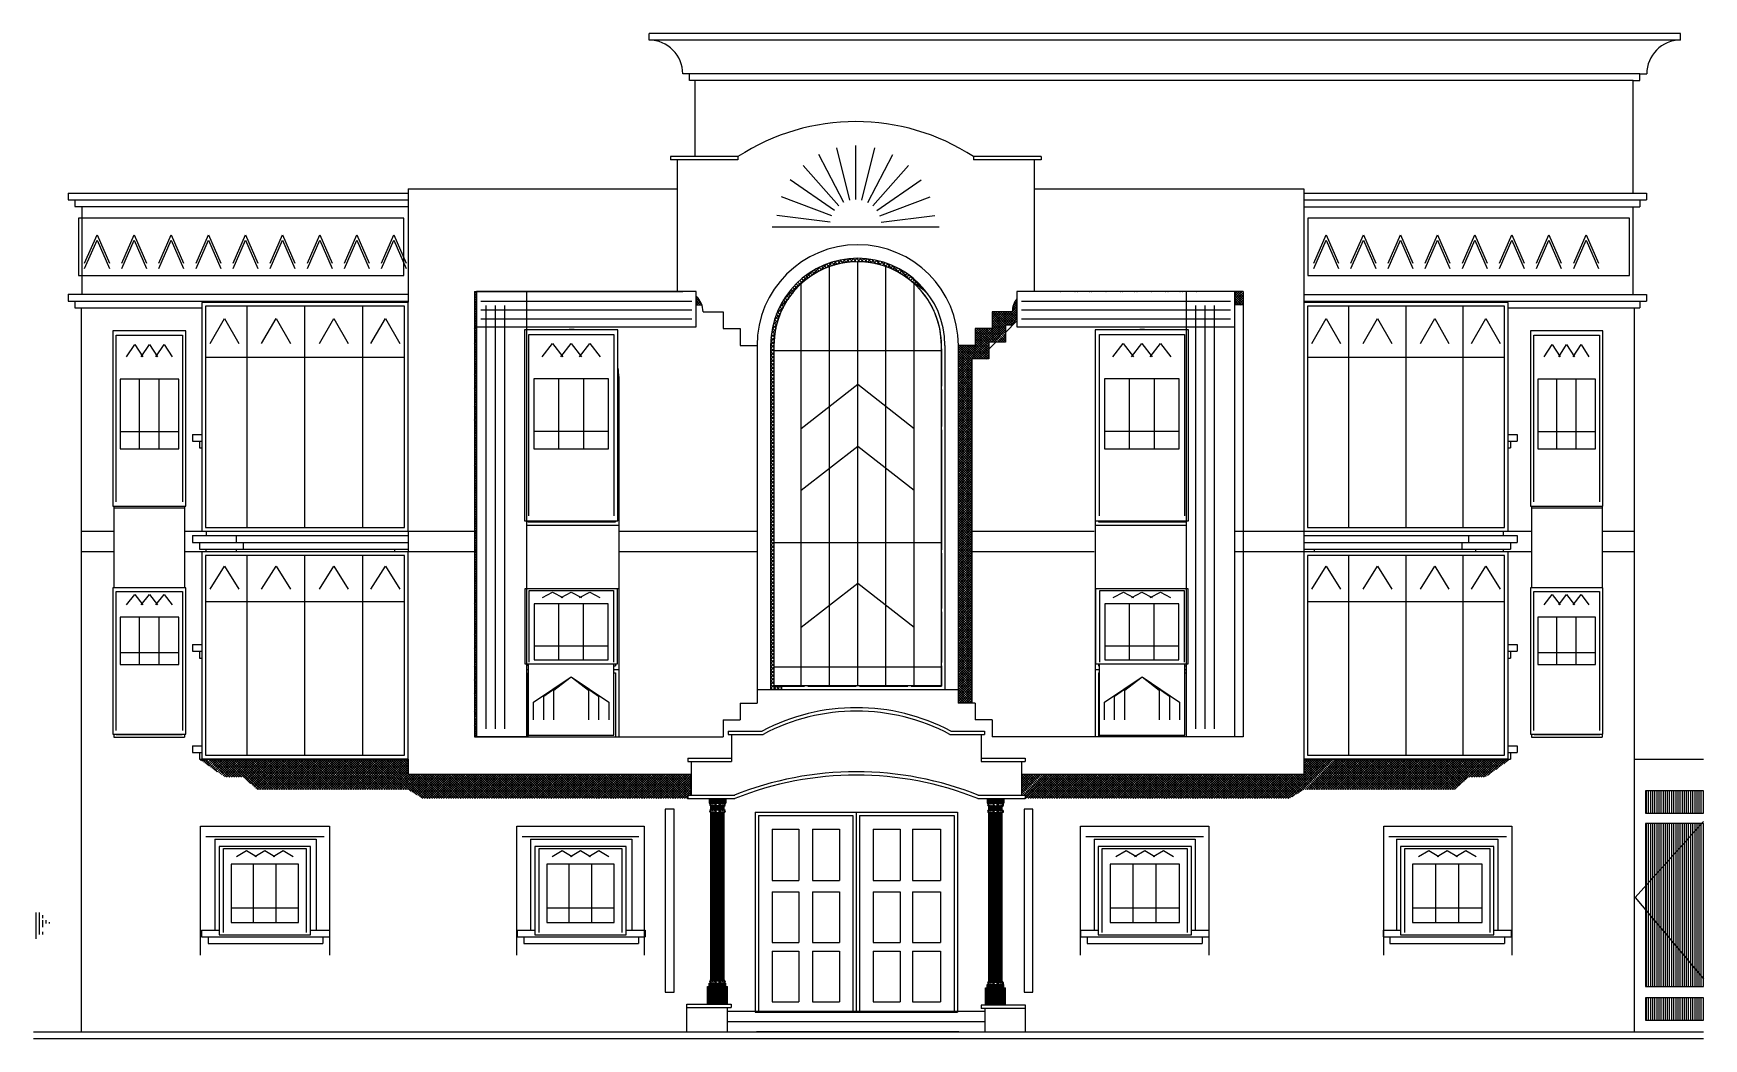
# Model space of a CAD drawing. Header units: inches. Extents: x 330 to 519, y 1494 to 1608.
import ezdxf

# ---------------------------------------------------------------- set-up
doc = ezdxf.new("R2010")
doc.units = ezdxf.units.IN
doc.header["$MEASUREMENT"] = 0
for name, color, linetype, lineweight in [('01_EXISTING_RETAINED', 7, 'Continuous', 25), ('02_NEW_FACADE', 7, 'Continuous', 25), ('03_NEW_WINDOWS', 7, 'Continuous', 25), ('04_GLAZED_ENCLOSURES', 7, 'Continuous', 25)]:
    doc.layers.add(name, color=color, linetype=linetype, lineweight=lineweight)

# ---------------------------------------------------------------- blocks, each defined once
blk = doc.blocks.new('A_ENCLOSURE_01')
at = {"layer": '04_GLAZED_ENCLOSURES'}
for points in [[(11.675, -11.72), (11.675, 11.72), (-11.675, 11.72), (-11.675, -11.72)], [(11.255, -11.3), (11.255, 11.3), (-11.255, 11.3), (-11.255, -11.3)]]:
    blk.add_lwpolyline(points, close=True, dxfattribs=at)
for points in [[(-10.741, 7.5008), (-9.1065, 10.0792), (-7.472, 7.5008)], [(-6.538, -11.3), (-6.538, 11.3)], [(-4.9035, 7.5008), (-3.269, 10.0792), (-1.6345, 7.5008)], [(0, -11.3), (0, 11.3)], [(1.6345, 7.5008), (3.269, 10.0792), (4.9035, 7.5008)], [(6.538, -11.3), (6.538, 11.3)], [(7.472, 7.5008), (9.1065, 10.0792), (10.741, 7.5008)], [(-11.255, 6.0944), (11.255, 6.0944)]]:
    blk.add_lwpolyline(points, dxfattribs=at)
blk = doc.blocks.new('A_ENCLOSURE_02')
at = {"layer": '04_GLAZED_ENCLOSURES'}
for points in [[(11.675, -12.945), (11.675, 12.945), (-11.675, 12.945), (-11.675, -12.945)], [(11.255, -12.525), (11.255, 12.525), (-11.255, 12.525), (-11.255, -12.525)]]:
    blk.add_lwpolyline(points, close=True, dxfattribs=at)
for points in [[(-6.538, -12.525), (-6.538, 12.525)], [(0, -12.525), (0, 12.525)], [(6.538, -12.525), (6.538, 12.525)], [(-10.741, 8.2848), (-9.1065, 11.1327), (-7.472, 8.2848)], [(-4.9035, 8.2848), (-3.269, 11.1327), (-1.6345, 8.2848)], [(1.6345, 8.2848), (3.269, 11.1327), (4.9035, 8.2848)], [(7.472, 8.2848), (9.1065, 11.1327), (10.741, 8.2848)], [(-11.255, 6.7314), (11.255, 6.7314)]]:
    blk.add_lwpolyline(points, dxfattribs=at)
blk = doc.blocks.new('A_ENCLOSURE_03')
at = {"layer": '04_GLAZED_ENCLOSURES'}
for points in [[(11.57, -11.72), (11.57, 11.72), (-11.57, 11.72), (-11.57, -11.72)], [(11.15, -11.3), (11.15, 11.3), (-11.15, 11.3), (-11.15, -11.3)]]:
    blk.add_lwpolyline(points, close=True, dxfattribs=at)
for points in [[(-10.6444, 7.5008), (-9.0246, 10.0792), (-7.4048, 7.5008)], [(-6.4792, -11.3), (-6.4792, 11.3)], [(-4.8594, 7.5008), (-3.2396, 10.0792), (-1.6198, 7.5008)], [(0, -11.3), (0, 11.3)], [(1.6198, 7.5008), (3.2396, 10.0792), (4.8594, 7.5008)], [(6.4792, -11.3), (6.4792, 11.3)], [(7.4048, 7.5008), (9.0246, 10.0792), (10.6444, 7.5008)], [(-11.15, 6.0944), (11.15, 6.0944)]]:
    blk.add_lwpolyline(points, dxfattribs=at)
blk = doc.blocks.new('A_ENCLOSURE_04')
at = {"layer": '04_GLAZED_ENCLOSURES'}
for points in [[(11.57, -12.945), (11.57, 12.945), (-11.57, 12.945), (-11.57, -12.945)], [(11.15, -12.525), (11.15, 12.525), (-11.15, 12.525), (-11.15, -12.525)]]:
    blk.add_lwpolyline(points, close=True, dxfattribs=at)
for points in [[(-6.4792, -12.525), (-6.4792, 12.525)], [(0, -12.525), (0, 12.525)], [(6.4792, -12.525), (6.4792, 12.525)], [(-10.6444, 8.2848), (-9.0246, 11.1327), (-7.4048, 8.2848)], [(-4.8594, 8.2848), (-3.2396, 11.1327), (-1.6198, 8.2848)], [(1.6198, 8.2848), (3.2396, 11.1327), (4.8594, 8.2848)], [(7.4048, 8.2848), (9.0246, 11.1327), (10.6444, 8.2848)], [(-11.15, 6.7314), (11.15, 6.7314)]]:
    blk.add_lwpolyline(points, dxfattribs=at)
blk = doc.blocks.new('A_WINDOW_01')
at = {"layer": '03_NEW_WINDOWS'}
for points in [[(4.14, -9.92), (4.14, 9.92), (-4.14, 9.92), (-4.14, -9.92)], [(3.32, -3.42), (3.32, 4.43), (-3.32, 4.43), (-3.32, -3.42)]]:
    blk.add_lwpolyline(points, close=True, dxfattribs=at)
for points in [[(-3.77, -9.43), (-3.77, 9.43), (3.77, 9.43), (3.77, -9.43)], [(-2.57, 6.96), (-1.66, 8.35), (-0.75, 6.96)], [(-0.91, 6.96), (0, 8.35), (0.91, 6.96)], [(0.75, 6.96), (1.66, 8.35), (2.57, 6.96)], [(-1.11, -3.42), (-1.11, 4.43)], [(1.11, -3.42), (1.11, 4.43)], [(-3.32, -1.46), (3.32, -1.46)]]:
    blk.add_lwpolyline(points, dxfattribs=at)
blk = doc.blocks.new('A_WINDOW_02')
at = {"layer": '03_NEW_WINDOWS'}
for points in [[(4.14, -8.28), (4.14, 8.27), (-4.14, 8.27), (-4.14, -8.28)], [(3.32, -0.38), (3.32, 4.96), (-3.32, 4.96), (-3.32, -0.38)]]:
    blk.add_lwpolyline(points, close=True, dxfattribs=at)
for points in [[(-3.77, -7.86), (-3.77, 7.86), (3.77, 7.86), (3.77, -7.86)], [(-2.57, 6.37), (-1.66, 7.53), (-0.75, 6.37)], [(-0.91, 6.37), (0, 7.53), (0.91, 6.37)], [(0.75, 6.37), (1.66, 7.53), (2.57, 6.37)], [(-1.11, -0.38), (-1.11, 4.96)], [(1.11, -0.38), (1.11, 4.96)], [(-3.32, 0.96), (3.32, 0.96)]]:
    blk.add_lwpolyline(points, dxfattribs=at)
blk = doc.blocks.new('A_WINDOW_03')
at = {"layer": '03_NEW_WINDOWS'}
for points in [[(4.08, -9.92), (4.08, 9.92), (-4.08, 9.92), (-4.08, -9.92)], [(3.27, -3.42), (3.27, 4.43), (-3.27, 4.43), (-3.27, -3.42)]]:
    blk.add_lwpolyline(points, close=True, dxfattribs=at)
for points in [[(-3.72, -9.43), (-3.72, 9.43), (3.72, 9.43), (3.72, -9.43)], [(-2.53, 6.96), (-1.63, 8.35), (-0.74, 6.96)], [(-0.9, 6.96), (0, 8.35), (0.9, 6.96)], [(0.74, 6.96), (1.63, 8.35), (2.53, 6.96)], [(-1.09, -3.42), (-1.09, 4.43)], [(1.09, -3.42), (1.09, 4.43)], [(-3.27, -1.46), (3.27, -1.46)]]:
    blk.add_lwpolyline(points, dxfattribs=at)
blk = doc.blocks.new('A_WINDOW_04')
at = {"layer": '03_NEW_WINDOWS'}
for points in [[(4.08, -8.28), (4.08, 8.27), (-4.08, 8.27), (-4.08, -8.28)], [(3.27, -0.38), (3.27, 4.96), (-3.27, 4.96), (-3.27, -0.38)]]:
    blk.add_lwpolyline(points, close=True, dxfattribs=at)
for points in [[(-3.72, -7.86), (-3.72, 7.86), (3.72, 7.86), (3.72, -7.86)], [(-2.53, 6.37), (-1.63, 7.53), (-0.74, 6.37)], [(-0.9, 6.37), (0, 7.53), (0.9, 6.37)], [(0.74, 6.37), (1.63, 7.53), (2.53, 6.37)], [(-1.09, -0.38), (-1.09, 4.96)], [(1.09, -0.38), (1.09, 4.96)], [(-3.27, 0.96), (3.27, 0.96)]]:
    blk.add_lwpolyline(points, dxfattribs=at)
blk = doc.blocks.new('A_WINDOW_05')
at = {"layer": '03_NEW_WINDOWS'}
for points in [[(5.29, -10.8), (5.29, 10.8), (-5.29, 10.8), (-5.29, -10.8)], [(4.23, -2.65), (4.23, 5.24), (-4.23, 5.24), (-4.23, -2.65)]]:
    blk.add_lwpolyline(points, close=True, dxfattribs=at)
for points in [[(-4.81, -10.26), (-4.81, 10.26), (4.81, 10.26), (4.81, -10.26)], [(-3.28, 7.76), (-2.12, 9.27), (-0.95, 7.76)], [(-1.16, 7.76), (0, 9.27), (1.16, 7.76)], [(0.95, 7.76), (2.12, 9.27), (3.28, 7.76)], [(-1.41, -2.65), (-1.41, 5.24)], [(1.41, -2.65), (1.41, 5.24)], [(-4.23, -0.68), (4.23, -0.68)]]:
    blk.add_lwpolyline(points, dxfattribs=at)
blk = doc.blocks.new('A_WINDOW_06')
at = {"layer": '03_NEW_WINDOWS'}
for points in [[(5.24, -4.25), (5.24, 4.25), (-5.24, 4.25), (-5.24, -4.25)], [(4.19, -3.78), (4.19, 2.55), (-4.19, 2.55), (-4.19, -3.78)]]:
    blk.add_lwpolyline(points, close=True, dxfattribs=at)
for points in [[(-4.77, -4.04), (-4.77, 4.04), (4.77, 4.04), (4.77, -4.04)], [(-3.25, 3.27), (-2.1, 3.87), (-0.94, 3.27)], [(-1.15, 3.27), (0, 3.87), (1.15, 3.27)], [(0.94, 3.27), (2.1, 3.87), (3.25, 3.27)], [(-1.4, -3.78), (-1.4, 2.55)], [(1.4, -3.78), (1.4, 2.55)], [(-4.19, -2.2), (4.19, -2.2)]]:
    blk.add_lwpolyline(points, dxfattribs=at)
blk = doc.blocks.new('A_WINDOW_07')
at = {"layer": '03_NEW_WINDOWS'}
for points in [[(5.29, -10.8), (5.29, 10.8), (-5.29, 10.8), (-5.29, -10.8)], [(4.23, -2.65), (4.23, 5.24), (-4.23, 5.24), (-4.23, -2.65)]]:
    blk.add_lwpolyline(points, close=True, dxfattribs=at)
for points in [[(-4.81, -10.26), (-4.81, 10.26), (4.81, 10.26), (4.81, -10.26)], [(-3.28, 7.76), (-2.12, 9.27), (-0.95, 7.76)], [(-1.16, 7.76), (0, 9.27), (1.16, 7.76)], [(0.95, 7.76), (2.12, 9.27), (3.28, 7.76)], [(-1.41, -2.65), (-1.41, 5.24)], [(1.41, -2.65), (1.41, 5.24)], [(-4.23, -0.68), (4.23, -0.68)]]:
    blk.add_lwpolyline(points, dxfattribs=at)
blk = doc.blocks.new('A_WINDOW_08')
at = {"layer": '03_NEW_WINDOWS'}
for points in [[(5.24, -4.25), (5.24, 4.25), (-5.24, 4.25), (-5.24, -4.25)], [(4.19, -3.78), (4.19, 2.55), (-4.19, 2.55), (-4.19, -3.78)]]:
    blk.add_lwpolyline(points, close=True, dxfattribs=at)
for points in [[(-4.77, -4.04), (-4.77, 4.04), (4.77, 4.04), (4.77, -4.04)], [(-3.25, 3.27), (-2.1, 3.87), (-0.94, 3.27)], [(-1.15, 3.27), (0, 3.87), (1.15, 3.27)], [(0.94, 3.27), (2.1, 3.87), (3.25, 3.27)], [(-1.4, -3.78), (-1.4, 2.55)], [(1.4, -3.78), (1.4, 2.55)], [(-4.19, -2.2), (4.19, -2.2)]]:
    blk.add_lwpolyline(points, dxfattribs=at)
blk = doc.blocks.new('A_WINDOW_09')
at = {"layer": '03_NEW_WINDOWS'}
for points in [[(5.16, -5), (5.16, 5), (-5.16, 5), (-5.16, -5)], [(3.81, -3.6), (3.81, 3), (-3.81, 3), (-3.81, -3.6)]]:
    blk.add_lwpolyline(points, close=True, dxfattribs=at)
for points in [[(-4.69, -4.75), (-4.69, 4.75), (4.69, 4.75), (4.69, -4.75)], [(-3.2, 3.85), (-2.06, 4.55), (-0.93, 3.85)], [(-1.13, 3.85), (0, 4.55), (1.13, 3.85)], [(0.93, 3.85), (2.06, 4.55), (3.2, 3.85)], [(-1.27, -3.6), (-1.27, 3)], [(1.27, -3.6), (1.27, 3)], [(-3.81, -1.95), (3.81, -1.95)]]:
    blk.add_lwpolyline(points, dxfattribs=at)
blk = doc.blocks.new('A_WINDOW_10')
at = {"layer": '03_NEW_WINDOWS'}
for points in [[(5.16, -5), (5.16, 5), (-5.16, 5), (-5.16, -5)], [(3.81, -3.6), (3.81, 3), (-3.81, 3), (-3.81, -3.6)]]:
    blk.add_lwpolyline(points, close=True, dxfattribs=at)
for points in [[(-4.6956, -4.75), (-4.6956, 4.75), (4.6956, 4.75), (4.6956, -4.75)], [(-3.1992, 3.85), (-2.064, 4.55), (-0.9288, 3.85)], [(-1.1352, 3.85), (0, 4.55), (1.1352, 3.85)], [(0.9288, 3.85), (2.064, 4.55), (3.1992, 3.85)], [(-1.27, -3.6), (-1.27, 3)], [(1.27, -3.6), (1.27, 3)], [(-3.81, -1.95), (3.81, -1.95)]]:
    blk.add_lwpolyline(points, dxfattribs=at)
blk = doc.blocks.new('A_WINDOW_11')
at = {"layer": '03_NEW_WINDOWS'}
for points in [[(5.28, -5), (5.28, 5), (-5.28, 5), (-5.28, -5)], [(3.93, -3.6), (3.93, 3), (-3.93, 3), (-3.93, -3.6)]]:
    blk.add_lwpolyline(points, close=True, dxfattribs=at)
for points in [[(-4.8, -4.75), (-4.8, 4.75), (4.8, 4.75), (4.8, -4.75)], [(-3.27, 3.85), (-2.11, 4.55), (-0.95, 3.85)], [(-1.16, 3.85), (0, 4.55), (1.16, 3.85)], [(0.95, 3.85), (2.11, 4.55), (3.27, 3.85)], [(-1.31, -3.6), (-1.31, 3)], [(1.31, -3.6), (1.31, 3)], [(-3.93, -1.95), (3.93, -1.95)]]:
    blk.add_lwpolyline(points, dxfattribs=at)
blk = doc.blocks.new('A_WINDOW_12')
at = {"layer": '03_NEW_WINDOWS'}
for points in [[(5.28, -5), (5.28, 5), (-5.28, 5), (-5.28, -5)], [(3.93, -3.6), (3.93, 3), (-3.93, 3), (-3.93, -3.6)]]:
    blk.add_lwpolyline(points, close=True, dxfattribs=at)
for points in [[(-4.8, -4.75), (-4.8, 4.75), (4.8, 4.75), (4.8, -4.75)], [(-3.27, 3.85), (-2.11, 4.55), (-0.95, 3.85)], [(-1.16, 3.85), (0, 4.55), (1.16, 3.85)], [(0.95, 3.85), (2.11, 4.55), (3.27, 3.85)], [(-1.31, -3.6), (-1.31, 3)], [(1.31, -3.6), (1.31, 3)], [(-3.93, -1.95), (3.93, -1.95)]]:
    blk.add_lwpolyline(points, dxfattribs=at)

msp = doc.modelspace()

# ---------------------------------------------------------------- linework, layer by layer
at = {"layer": '01_EXISTING_RETAINED'}
for p, q in [((516.38, 1607.69), (399.67, 1607.69)), ((399.67, 1606.93), (399.67, 1607.69)), ((516.38, 1606.93), (399.67, 1606.93)), ((516.38, 1606.93), (516.38, 1607.69)), ((404.25, 1603.11), (403.49, 1603.11)), ((511.8, 1603.11), (404.25, 1603.11)), ((404.25, 1602.35), (404.25, 1603.11)), ((511.8, 1603.11), (512.57, 1603.11)), ((511.8, 1602.35), (511.8, 1603.11)), ((405.02, 1602.35), (404.25, 1602.35)), ((404.84, 1602.35), (404.84, 1593.75)), ((511.04, 1602.35), (405.02, 1602.35)), ((511.04, 1589.6), (511.04, 1602.35)), ((511.04, 1602.35), (511.8, 1602.35)), ((402.09, 1593.75), (402.09, 1593.37)), ((409.73, 1593.75), (402.09, 1593.75)), ((409.73, 1593.37), (402.09, 1593.37)), ((402.86, 1593.37), (402.86, 1578.49)), ((409.73, 1593.75), (409.73, 1593.37)), ((444.03, 1593.75), (436.39, 1593.75)), ((436.39, 1593.75), (436.39, 1593.37)), ((444.03, 1593.37), (436.39, 1593.37)), ((443.26, 1593.37), (443.26, 1578.49)), ((444.03, 1593.75), (444.03, 1593.37)), ((333.94, 1589.63), (372.41, 1589.63)), ((333.94, 1589.63), (333.94, 1588.86)), ((372.41, 1590.1), (402.86, 1590.1)), ((372.41, 1590.1), (372.41, 1577.27)), ((443.26, 1590.1), (473.76, 1590.1)), ((473.76, 1590.1), (473.76, 1577.27)), ((473.76, 1589.6), (512.54, 1589.6)), ((512.54, 1589.6), (512.54, 1588.84)), ((333.94, 1588.86), (372.41, 1588.86)), ((334.7, 1588.86), (334.7, 1588.1)), ((334.7, 1588.1), (372.41, 1588.1)), ((335.47, 1588.1), (335.47, 1578.18)), ((473.76, 1588.84), (512.54, 1588.84)), ((473.76, 1588.07), (511.78, 1588.07)), ((511.01, 1588.07), (511.01, 1578.15)), ((511.78, 1588.84), (511.78, 1588.07)), ((420.37, 1581.4), (420.93, 1581.95)), ((420.94, 1581.56), (421.44, 1582.06)), ((421.3, 1581.65), (420.98, 1581.97)), ((421.64, 1581.71), (421.31, 1582.04)), ((421.46, 1581.68), (421.93, 1582.14)), ((421.99, 1581.77), (421.65, 1582.1)), ((421.95, 1581.76), (422.38, 1582.2)), ((422.35, 1581.81), (422.01, 1582.15)), ((422.73, 1581.84), (422.37, 1582.2)), ((422.41, 1581.82), (422.82, 1582.23)), ((423.12, 1581.85), (422.75, 1582.22)), ((422.84, 1581.85), (423.23, 1582.24)), ((423.52, 1581.85), (423.14, 1582.24)), ((423.26, 1581.85), (423.63, 1582.23)), ((423.95, 1581.83), (423.55, 1582.23)), ((423.65, 1581.85), (424.02, 1582.21)), ((424.4, 1581.79), (423.97, 1582.21)), ((424.04, 1581.82), (424.39, 1582.17)), ((424.4, 1581.79), (424.74, 1582.13)), ((424.87, 1581.72), (424.42, 1582.17)), ((424.76, 1581.74), (425.09, 1582.07)), ((425.38, 1581.62), (424.89, 1582.1)), ((425.1, 1581.68), (425.43, 1582)), ((425.92, 1581.48), (425.39, 1582.01)), ((414.85, 1577.5), (418.16, 1580.8)), ((417.44, 1579.84), (417.17, 1580.11)), ((417.67, 1580.02), (417.39, 1580.29)), ((417.9, 1580.18), (417.63, 1580.46)), ((418.15, 1580.35), (417.87, 1580.62)), ((417.9, 1580.18), (417.9, 1580.18)), ((418.02, 1580.27), (419.04, 1581.28)), ((418.02, 1580.26), (418.02, 1580.27)), ((418.4, 1580.5), (418.12, 1580.78)), ((418.15, 1580.35), (418.15, 1580.35)), ((418.65, 1580.65), (418.37, 1580.93)), ((418.4, 1580.5), (418.4, 1580.5)), ((418.92, 1580.79), (418.63, 1581.07)), ((418.65, 1580.65), (418.65, 1580.65)), ((419.19, 1580.93), (418.9, 1581.21)), ((418.92, 1580.79), (418.92, 1580.79)), ((419, 1580.83), (419.75, 1581.58)), ((419, 1580.83), (419, 1580.83)), ((419.46, 1581.05), (419.18, 1581.34)), ((419.19, 1580.93), (419.19, 1580.93)), ((419.75, 1581.17), (419.46, 1581.47)), ((419.46, 1581.05), (419.46, 1581.05)), ((419.74, 1581.17), (420.37, 1581.8)), ((419.74, 1581.17), (419.74, 1581.17)), ((420.04, 1581.29), (419.75, 1581.58)), ((419.75, 1581.17), (419.75, 1581.17)), ((420.34, 1581.39), (420.04, 1581.69)), ((420.04, 1581.29), (420.04, 1581.29)), ((420.34, 1581.39), (420.34, 1581.39)), ((420.65, 1581.48), (420.35, 1581.79)), ((420.37, 1581.4), (420.37, 1581.4)), ((420.65, 1581.48), (420.65, 1581.48)), ((420.97, 1581.57), (420.66, 1581.88)), ((420.94, 1581.56), (420.94, 1581.56)), ((420.97, 1581.57), (420.97, 1581.57)), ((421.3, 1581.65), (421.3, 1581.65)), ((421.46, 1581.68), (421.46, 1581.68)), ((421.64, 1581.71), (421.64, 1581.71)), ((421.95, 1581.76), (421.95, 1581.76)), ((421.99, 1581.77), (421.99, 1581.77)), ((422.35, 1581.81), (422.35, 1581.81)), ((422.41, 1581.81), (422.41, 1581.82)), ((422.73, 1581.84), (422.73, 1581.84)), ((422.84, 1581.84), (422.84, 1581.85)), ((423.09, 1581.85), (423.09, 1581.86)), ((423.47, 1581.85), (423.47, 1581.86)), ((423.53, 1581.85), (423.52, 1581.85)), ((423.65, 1581.85), (423.65, 1581.85)), ((423.95, 1581.83), (423.95, 1581.83)), ((424.04, 1581.82), (424.04, 1581.82)), ((424.4, 1581.79), (424.4, 1581.79)), ((424.4, 1581.79), (424.4, 1581.79)), ((424.76, 1581.74), (424.76, 1581.74)), ((424.87, 1581.72), (424.87, 1581.72)), ((425.1, 1581.68), (425.1, 1581.68)), ((425.38, 1581.62), (425.38, 1581.62)), ((425.44, 1581.61), (425.75, 1581.92)), ((425.44, 1581.61), (425.44, 1581.61)), ((425.76, 1581.52), (426.07, 1581.83)), ((425.76, 1581.52), (425.76, 1581.52)), ((425.92, 1581.48), (425.92, 1581.48)), ((426.52, 1581.28), (425.93, 1581.87)), ((426.07, 1581.43), (426.38, 1581.74)), ((426.07, 1581.43), (426.07, 1581.43)), ((426.38, 1581.33), (426.68, 1581.63)), ((426.38, 1581.33), (426.38, 1581.33)), ((427.21, 1581), (426.52, 1581.69)), ((426.53, 1581.28), (426.52, 1581.28)), ((426.68, 1581.22), (426.97, 1581.52)), ((426.68, 1581.22), (426.68, 1581.22)), ((426.96, 1581.11), (427.25, 1581.4)), ((426.96, 1581.11), (426.96, 1581.11)), ((428.05, 1580.57), (427.19, 1581.43)), ((427.21, 1581), (427.21, 1581)), ((427.24, 1580.98), (427.25, 1580.98)), ((427.25, 1580.98), (427.53, 1581.27)), ((427.52, 1580.85), (427.8, 1581.14)), ((427.52, 1580.85), (427.52, 1580.85)), ((427.78, 1580.71), (428.07, 1581)), ((427.78, 1580.71), (427.78, 1580.71)), ((429.46, 1579.56), (427.97, 1581.05)), ((428.04, 1580.57), (428.32, 1580.85)), ((428.04, 1580.57), (428.04, 1580.57)), ((428.05, 1580.56), (428.05, 1580.57)), ((428.3, 1580.42), (428.57, 1580.69)), ((428.3, 1580.42), (428.3, 1580.42)), ((428.54, 1580.26), (428.82, 1580.53)), ((428.54, 1580.26), (428.54, 1580.26)), ((428.78, 1580.09), (429.06, 1580.37)), ((428.78, 1580.09), (428.78, 1580.09)), ((429.02, 1579.92), (429.29, 1580.19)), ((431.08, 1578.35), (429.07, 1580.36)), ((333.94, 1578.18), (372.41, 1578.18)), ((333.94, 1578.18), (333.94, 1577.41)), ((379.93, 1578.49), (403.49, 1578.49)), ((379.93, 1578.29), (380.12, 1578.49)), ((379.93, 1578.49), (379.93, 1528.1)), ((380.15, 1578.26), (379.93, 1578.48)), ((379.93, 1578.02), (380.15, 1578.24)), ((380.15, 1577.99), (379.93, 1578.21)), ((380.2, 1578.48), (380.19, 1578.49)), ((380.39, 1578.48), (380.39, 1578.49)), ((380.47, 1578.48), (380.46, 1578.49)), ((380.66, 1578.48), (380.66, 1578.49)), ((380.93, 1578.48), (380.93, 1578.49)), ((381.01, 1578.48), (381, 1578.49)), ((381.2, 1578.48), (381.2, 1578.49)), ((381.28, 1578.48), (381.27, 1578.49)), ((381.47, 1578.48), (381.47, 1578.49)), ((381.55, 1578.48), (381.54, 1578.49)), ((381.74, 1578.48), (381.74, 1578.49)), ((381.82, 1578.48), (381.81, 1578.49)), ((382.01, 1578.48), (382.01, 1578.49)), ((382.09, 1578.48), (382.08, 1578.49)), ((382.28, 1578.48), (382.28, 1578.49)), ((382.36, 1578.48), (382.35, 1578.49)), ((382.55, 1578.48), (382.55, 1578.49)), ((382.63, 1578.48), (382.62, 1578.49)), ((382.82, 1578.48), (382.82, 1578.49)), ((382.9, 1578.48), (382.89, 1578.49)), ((383.09, 1578.48), (383.09, 1578.49)), ((383.17, 1578.48), (383.16, 1578.49)), ((383.35, 1578.48), (383.36, 1578.49)), ((383.44, 1578.48), (383.43, 1578.49)), ((383.62, 1578.48), (383.63, 1578.49)), ((383.71, 1578.48), (383.7, 1578.49)), ((383.89, 1578.48), (383.9, 1578.49)), ((383.98, 1578.48), (383.97, 1578.49)), ((384.16, 1578.48), (384.17, 1578.49)), ((384.25, 1578.48), (384.24, 1578.49)), ((384.43, 1578.48), (384.44, 1578.49)), ((384.52, 1578.48), (384.51, 1578.49)), ((384.7, 1578.48), (384.71, 1578.49)), ((384.79, 1578.48), (384.78, 1578.49)), ((384.97, 1578.48), (384.98, 1578.49)), ((385.06, 1578.48), (385.05, 1578.49)), ((385.24, 1578.48), (385.25, 1578.49)), ((385.33, 1578.48), (385.32, 1578.49)), ((385.51, 1578.48), (385.52, 1578.49)), ((385.6, 1578.48), (385.59, 1578.49)), ((385.78, 1578.48), (385.79, 1578.49)), ((385.87, 1578.48), (385.86, 1578.49)), ((386.05, 1578.48), (386.06, 1578.49)), ((386.14, 1578.48), (386.13, 1578.49)), ((386.32, 1578.48), (386.33, 1578.49)), ((386.41, 1578.48), (386.4, 1578.49)), ((386.59, 1578.48), (386.6, 1578.49)), ((386.68, 1578.48), (386.67, 1578.49)), ((386.86, 1578.48), (386.87, 1578.49)), ((386.95, 1578.48), (386.94, 1578.49)), ((387.13, 1578.48), (387.14, 1578.49)), ((387.22, 1578.48), (387.21, 1578.49)), ((387.4, 1578.48), (387.41, 1578.49)), ((387.49, 1578.48), (387.48, 1578.49)), ((387.67, 1578.48), (387.68, 1578.49)), ((387.76, 1578.48), (387.75, 1578.49)), ((387.94, 1578.48), (387.95, 1578.49)), ((388.03, 1578.48), (388.02, 1578.49)), ((388.21, 1578.48), (388.22, 1578.49)), ((388.3, 1578.48), (388.29, 1578.49)), ((388.48, 1578.48), (388.49, 1578.49)), ((388.57, 1578.48), (388.56, 1578.49)), ((388.75, 1578.48), (388.76, 1578.49)), ((388.84, 1578.48), (388.83, 1578.49)), ((389.02, 1578.48), (389.03, 1578.49)), ((389.1, 1578.48), (389.1, 1578.49)), ((389.29, 1578.48), (389.3, 1578.49)), ((389.37, 1578.48), (389.37, 1578.49)), ((389.56, 1578.48), (389.57, 1578.49)), ((389.64, 1578.48), (389.64, 1578.49)), ((389.83, 1578.48), (389.84, 1578.49)), ((389.91, 1578.48), (389.91, 1578.49)), ((390.1, 1578.48), (390.11, 1578.49)), ((390.18, 1578.48), (390.18, 1578.49)), ((390.37, 1578.48), (390.38, 1578.49)), ((390.45, 1578.48), (390.45, 1578.49)), ((390.64, 1578.48), (390.65, 1578.49)), ((390.72, 1578.48), (390.72, 1578.49)), ((390.91, 1578.48), (390.92, 1578.49)), ((390.99, 1578.48), (390.99, 1578.49)), ((391.18, 1578.48), (391.19, 1578.49)), ((391.26, 1578.48), (391.26, 1578.49)), ((391.45, 1578.48), (391.46, 1578.49)), ((391.53, 1578.48), (391.53, 1578.49)), ((391.72, 1578.48), (391.73, 1578.49)), ((391.8, 1578.48), (391.8, 1578.49)), ((391.99, 1578.48), (392, 1578.49)), ((392.07, 1578.48), (392.07, 1578.49)), ((392.26, 1578.48), (392.27, 1578.49)), ((392.34, 1578.48), (392.34, 1578.49)), ((392.53, 1578.48), (392.54, 1578.49)), ((392.61, 1578.48), (392.61, 1578.49)), ((392.8, 1578.48), (392.81, 1578.49)), ((392.88, 1578.48), (392.88, 1578.49)), ((393.07, 1578.48), (393.08, 1578.49)), ((393.15, 1578.48), (393.15, 1578.49)), ((393.34, 1578.48), (393.35, 1578.49)), ((393.42, 1578.48), (393.42, 1578.49)), ((393.61, 1578.48), (393.62, 1578.49)), ((393.69, 1578.48), (393.69, 1578.49)), ((393.88, 1578.48), (393.89, 1578.49)), ((393.96, 1578.48), (393.96, 1578.49)), ((394.15, 1578.48), (394.16, 1578.49)), ((394.23, 1578.48), (394.23, 1578.49)), ((394.42, 1578.48), (394.43, 1578.49)), ((394.5, 1578.48), (394.5, 1578.49)), ((394.69, 1578.48), (394.7, 1578.49)), ((394.77, 1578.48), (394.77, 1578.49)), ((394.96, 1578.48), (394.97, 1578.49)), ((395.04, 1578.48), (395.04, 1578.49)), ((395.23, 1578.48), (395.24, 1578.49)), ((395.31, 1578.48), (395.31, 1578.49)), ((395.5, 1578.48), (395.51, 1578.49)), ((395.58, 1578.48), (395.58, 1578.49)), ((395.77, 1578.48), (395.78, 1578.49)), ((395.85, 1578.48), (395.85, 1578.49)), ((396.04, 1578.48), (396.05, 1578.49)), ((396.12, 1578.48), (396.12, 1578.49)), ((396.31, 1578.48), (396.32, 1578.49)), ((396.39, 1578.48), (396.39, 1578.49)), ((396.58, 1578.48), (396.59, 1578.49)), ((396.66, 1578.48), (396.66, 1578.49)), ((396.85, 1578.48), (396.86, 1578.49)), ((396.93, 1578.48), (396.93, 1578.49)), ((397.12, 1578.48), (397.13, 1578.49)), ((397.2, 1578.48), (397.2, 1578.49)), ((397.39, 1578.48), (397.4, 1578.49)), ((397.47, 1578.48), (397.47, 1578.49)), ((397.66, 1578.48), (397.67, 1578.49)), ((397.74, 1578.48), (397.74, 1578.49)), ((397.93, 1578.48), (397.94, 1578.49)), ((398.01, 1578.48), (398.01, 1578.49)), ((398.2, 1578.48), (398.21, 1578.49)), ((398.28, 1578.48), (398.28, 1578.49)), ((398.47, 1578.48), (398.48, 1578.49)), ((398.55, 1578.48), (398.55, 1578.49)), ((398.74, 1578.48), (398.75, 1578.49)), ((398.82, 1578.48), (398.82, 1578.49)), ((399.01, 1578.48), (399.02, 1578.49)), ((399.09, 1578.48), (399.09, 1578.49)), ((399.28, 1578.48), (399.29, 1578.49)), ((399.36, 1578.48), (399.36, 1578.49)), ((399.55, 1578.48), (399.56, 1578.49)), ((399.63, 1578.48), (399.63, 1578.49)), ((399.82, 1578.48), (399.83, 1578.49)), ((399.9, 1578.48), (399.9, 1578.49)), ((400.09, 1578.48), (400.1, 1578.49)), ((400.17, 1578.48), (400.17, 1578.49)), ((400.36, 1578.48), (400.37, 1578.49)), ((400.44, 1578.48), (400.44, 1578.49)), ((400.63, 1578.48), (400.64, 1578.49)), ((400.71, 1578.48), (400.71, 1578.49)), ((400.9, 1578.48), (400.91, 1578.49)), ((400.98, 1578.48), (400.98, 1578.49)), ((401.17, 1578.48), (401.17, 1578.49)), ((401.25, 1578.48), (401.25, 1578.49)), ((401.44, 1578.48), (401.44, 1578.49)), ((401.52, 1578.48), (401.52, 1578.49)), ((401.71, 1578.48), (401.71, 1578.49)), ((401.79, 1578.48), (401.79, 1578.49)), ((401.98, 1578.48), (401.98, 1578.49)), ((402.06, 1578.48), (402.06, 1578.49)), ((402.25, 1578.48), (402.25, 1578.49)), ((402.33, 1578.48), (402.32, 1578.49)), ((402.52, 1578.48), (402.52, 1578.49)), ((402.6, 1578.48), (402.59, 1578.49)), ((402.79, 1578.48), (402.79, 1578.49)), ((402.87, 1578.48), (402.86, 1578.49)), ((403.06, 1578.48), (403.06, 1578.49)), ((403.14, 1578.48), (403.13, 1578.49)), ((403.33, 1578.48), (403.33, 1578.49)), ((403.41, 1578.48), (403.4, 1578.49)), ((403.6, 1578.48), (403.6, 1578.48)), ((415.64, 1577.99), (415.37, 1578.27)), ((415.82, 1578.22), (415.55, 1578.49)), ((416, 1578.45), (415.73, 1578.72)), ((415.82, 1578.22), (415.82, 1578.22)), ((416.19, 1578.66), (415.92, 1578.94)), ((416, 1578.45), (416, 1578.45)), ((416.38, 1578.87), (416.11, 1579.15)), ((416.19, 1578.66), (416.19, 1578.66)), ((416.58, 1579.08), (416.31, 1579.35)), ((416.38, 1578.87), (416.37, 1578.88)), ((416.78, 1579.28), (416.51, 1579.55)), ((416.51, 1579.01), (416.51, 1579.01)), ((416.58, 1579.08), (416.58, 1579.08)), ((417, 1579.47), (416.73, 1579.74)), ((416.78, 1579.28), (416.78, 1579.28)), ((417.21, 1579.66), (416.94, 1579.93)), ((417, 1579.47), (417, 1579.47)), ((417.21, 1579.66), (417.21, 1579.66)), ((417.44, 1579.84), (417.44, 1579.84)), ((417.67, 1580.02), (417.67, 1580.02)), ((429.01, 1579.92), (429.02, 1579.92)), ((429.24, 1579.74), (429.51, 1580.01)), ((429.24, 1579.74), (429.24, 1579.74)), ((429.46, 1579.56), (429.73, 1579.83)), ((429.46, 1579.56), (429.46, 1579.56)), ((429.47, 1579.55), (429.46, 1579.56)), ((429.69, 1579.38), (429.95, 1579.64)), ((429.94, 1579.23), (430.16, 1579.44)), ((430.05, 1579.01), (430.05, 1579.01)), ((430.18, 1579.06), (430.36, 1579.24)), ((430.18, 1578.87), (430.18, 1578.87)), ((430.42, 1578.89), (430.55, 1579.03)), ((430.64, 1578.71), (430.74, 1578.82)), ((430.87, 1578.53), (430.93, 1578.6)), ((431.08, 1578.34), (431.11, 1578.37)), ((443.01, 1578.48), (443.01, 1578.49)), ((466.88, 1578.49), (443.06, 1578.49)), ((443.09, 1578.48), (443.08, 1578.49)), ((443.28, 1578.48), (443.28, 1578.49)), ((443.36, 1578.48), (443.35, 1578.49)), ((443.55, 1578.48), (443.55, 1578.49)), ((443.63, 1578.48), (443.62, 1578.49)), ((443.82, 1578.48), (443.82, 1578.49)), ((443.9, 1578.48), (443.89, 1578.49)), ((444.09, 1578.48), (444.09, 1578.49)), ((444.17, 1578.48), (444.16, 1578.49)), ((444.36, 1578.48), (444.36, 1578.49)), ((444.44, 1578.48), (444.43, 1578.49)), ((444.63, 1578.48), (444.63, 1578.49)), ((444.71, 1578.48), (444.7, 1578.49)), ((444.9, 1578.48), (444.9, 1578.49)), ((444.98, 1578.48), (444.97, 1578.49)), ((445.17, 1578.48), (445.17, 1578.49)), ((445.25, 1578.48), (445.24, 1578.49)), ((445.43, 1578.48), (445.44, 1578.49)), ((445.52, 1578.48), (445.51, 1578.49)), ((445.7, 1578.48), (445.71, 1578.49)), ((445.79, 1578.48), (445.78, 1578.49)), ((445.97, 1578.48), (445.98, 1578.49)), ((446.06, 1578.48), (446.05, 1578.49)), ((446.24, 1578.48), (446.25, 1578.49)), ((446.33, 1578.48), (446.32, 1578.49)), ((446.51, 1578.48), (446.52, 1578.49)), ((446.6, 1578.48), (446.59, 1578.49)), ((446.78, 1578.48), (446.79, 1578.49)), ((446.87, 1578.48), (446.86, 1578.49)), ((447.05, 1578.48), (447.06, 1578.49)), ((447.14, 1578.48), (447.13, 1578.49)), ((447.32, 1578.48), (447.33, 1578.49)), ((447.41, 1578.48), (447.4, 1578.49)), ((447.59, 1578.48), (447.6, 1578.49)), ((447.68, 1578.48), (447.67, 1578.49)), ((447.86, 1578.48), (447.87, 1578.49)), ((447.95, 1578.48), (447.94, 1578.49)), ((448.13, 1578.48), (448.14, 1578.49)), ((448.22, 1578.48), (448.21, 1578.49)), ((448.4, 1578.48), (448.41, 1578.49)), ((448.49, 1578.48), (448.48, 1578.49)), ((448.67, 1578.48), (448.68, 1578.49)), ((448.76, 1578.48), (448.75, 1578.49)), ((448.94, 1578.48), (448.95, 1578.49)), ((449.03, 1578.48), (449.02, 1578.49)), ((449.21, 1578.48), (449.22, 1578.49)), ((449.3, 1578.48), (449.29, 1578.49)), ((449.48, 1578.48), (449.49, 1578.49)), ((449.57, 1578.48), (449.56, 1578.49)), ((449.75, 1578.48), (449.76, 1578.49)), ((449.84, 1578.48), (449.83, 1578.49)), ((450.02, 1578.48), (450.03, 1578.49)), ((450.11, 1578.48), (450.1, 1578.49)), ((450.29, 1578.48), (450.3, 1578.49)), ((450.38, 1578.48), (450.37, 1578.49)), ((450.56, 1578.48), (450.57, 1578.49)), ((450.65, 1578.48), (450.64, 1578.49)), ((450.83, 1578.48), (450.84, 1578.49)), ((450.91, 1578.48), (450.91, 1578.49)), ((451.1, 1578.48), (451.11, 1578.49)), ((451.18, 1578.48), (451.18, 1578.49)), ((451.37, 1578.48), (451.38, 1578.49)), ((451.45, 1578.48), (451.45, 1578.49)), ((451.64, 1578.48), (451.65, 1578.49)), ((451.72, 1578.48), (451.72, 1578.49)), ((451.91, 1578.48), (451.92, 1578.49)), ((451.99, 1578.48), (451.99, 1578.49)), ((452.18, 1578.48), (452.19, 1578.49)), ((452.26, 1578.48), (452.26, 1578.49)), ((452.45, 1578.48), (452.46, 1578.49)), ((452.53, 1578.48), (452.53, 1578.49)), ((452.72, 1578.48), (452.73, 1578.49)), ((452.8, 1578.48), (452.8, 1578.49)), ((452.99, 1578.48), (453, 1578.49)), ((453.07, 1578.48), (453.07, 1578.49)), ((453.26, 1578.48), (453.27, 1578.49)), ((453.34, 1578.48), (453.34, 1578.49)), ((453.53, 1578.48), (453.54, 1578.49)), ((453.61, 1578.48), (453.61, 1578.49)), ((453.8, 1578.48), (453.81, 1578.49)), ((453.88, 1578.48), (453.88, 1578.49)), ((454.07, 1578.48), (454.08, 1578.49)), ((454.15, 1578.48), (454.15, 1578.49)), ((454.34, 1578.48), (454.35, 1578.49)), ((454.42, 1578.48), (454.42, 1578.49)), ((454.61, 1578.48), (454.62, 1578.49)), ((454.69, 1578.48), (454.69, 1578.49)), ((454.88, 1578.48), (454.89, 1578.49)), ((454.96, 1578.48), (454.96, 1578.49)), ((455.15, 1578.48), (455.16, 1578.49)), ((455.23, 1578.48), (455.23, 1578.49)), ((455.42, 1578.48), (455.43, 1578.49)), ((455.5, 1578.48), (455.5, 1578.49)), ((455.69, 1578.48), (455.7, 1578.49)), ((455.77, 1578.48), (455.77, 1578.49)), ((455.96, 1578.48), (455.97, 1578.49)), ((456.04, 1578.48), (456.04, 1578.49)), ((456.23, 1578.48), (456.24, 1578.49)), ((456.31, 1578.48), (456.31, 1578.49)), ((456.5, 1578.48), (456.51, 1578.49)), ((456.58, 1578.48), (456.58, 1578.49)), ((456.77, 1578.48), (456.78, 1578.49)), ((456.85, 1578.48), (456.85, 1578.49)), ((457.04, 1578.48), (457.05, 1578.49)), ((457.12, 1578.48), (457.12, 1578.49)), ((457.31, 1578.48), (457.32, 1578.49)), ((457.39, 1578.48), (457.39, 1578.49)), ((457.58, 1578.48), (457.59, 1578.49)), ((457.66, 1578.48), (457.66, 1578.49)), ((457.85, 1578.48), (457.86, 1578.49)), ((457.93, 1578.48), (457.93, 1578.49)), ((458.12, 1578.48), (458.13, 1578.49)), ((458.2, 1578.48), (458.2, 1578.49)), ((458.39, 1578.48), (458.4, 1578.49)), ((458.47, 1578.48), (458.47, 1578.49)), ((458.66, 1578.48), (458.67, 1578.49)), ((458.74, 1578.48), (458.74, 1578.49)), ((458.93, 1578.48), (458.94, 1578.49)), ((459.01, 1578.48), (459.01, 1578.49)), ((459.2, 1578.48), (459.21, 1578.49)), ((459.28, 1578.48), (459.28, 1578.49)), ((459.47, 1578.48), (459.48, 1578.49)), ((459.55, 1578.48), (459.55, 1578.49)), ((459.74, 1578.48), (459.75, 1578.49)), ((459.82, 1578.48), (459.82, 1578.49)), ((460.01, 1578.48), (460.02, 1578.49)), ((460.09, 1578.48), (460.09, 1578.49)), ((460.28, 1578.48), (460.29, 1578.49)), ((460.36, 1578.48), (460.36, 1578.49)), ((460.55, 1578.48), (460.56, 1578.49)), ((460.63, 1578.48), (460.63, 1578.49)), ((460.82, 1578.48), (460.83, 1578.49)), ((460.9, 1578.48), (460.9, 1578.49)), ((461.09, 1578.48), (461.1, 1578.49)), ((461.17, 1578.48), (461.17, 1578.49)), ((461.36, 1578.48), (461.37, 1578.49)), ((461.44, 1578.48), (461.44, 1578.49)), ((461.63, 1578.48), (461.64, 1578.49)), ((461.71, 1578.48), (461.71, 1578.49)), ((461.9, 1578.48), (461.91, 1578.49)), ((461.98, 1578.48), (461.98, 1578.49)), ((462.17, 1578.48), (462.18, 1578.49)), ((462.25, 1578.48), (462.25, 1578.49)), ((462.44, 1578.48), (462.45, 1578.49)), ((462.52, 1578.48), (462.52, 1578.49)), ((462.71, 1578.48), (462.72, 1578.49)), ((462.79, 1578.48), (462.79, 1578.49)), ((462.98, 1578.48), (462.98, 1578.49)), ((463.06, 1578.48), (463.06, 1578.49)), ((463.25, 1578.48), (463.25, 1578.49)), ((463.33, 1578.48), (463.33, 1578.49)), ((463.52, 1578.48), (463.52, 1578.49)), ((463.6, 1578.48), (463.6, 1578.49)), ((463.79, 1578.48), (463.79, 1578.49)), ((463.87, 1578.48), (463.87, 1578.49)), ((464.06, 1578.48), (464.06, 1578.49)), ((464.14, 1578.48), (464.14, 1578.49)), ((464.33, 1578.48), (464.33, 1578.49)), ((464.41, 1578.48), (464.4, 1578.49)), ((464.6, 1578.48), (464.6, 1578.49)), ((464.68, 1578.48), (464.67, 1578.49)), ((464.87, 1578.48), (464.87, 1578.49)), ((464.95, 1578.48), (464.94, 1578.49)), ((465.14, 1578.48), (465.14, 1578.49)), ((465.22, 1578.48), (465.21, 1578.49)), ((465.41, 1578.48), (465.41, 1578.49)), ((465.49, 1578.48), (465.48, 1578.49)), ((465.68, 1578.48), (465.68, 1578.49)), ((465.76, 1578.48), (465.75, 1578.49)), ((465.95, 1577.67), (466.76, 1578.49)), ((465.95, 1577.94), (466.49, 1578.49)), ((465.95, 1578.21), (466.22, 1578.49)), ((465.95, 1578.48), (465.95, 1578.49)), ((465.95, 1577.4), (466.88, 1578.33)), ((466.88, 1577.36), (465.95, 1578.29)), ((466.88, 1577.63), (466.02, 1578.49)), ((466.88, 1577.9), (466.29, 1578.49)), ((466.88, 1578.17), (466.56, 1578.49)), ((466.88, 1578.49), (466.88, 1528.1)), ((333.94, 1577.41), (372.41, 1577.41)), ((334.7, 1577.41), (334.7, 1576.65)), ((334.7, 1576.65), (349.03, 1576.65)), ((335.41, 1576.65), (335.41, 1494.71)), ((379.93, 1577.75), (380.15, 1577.97)), ((380.15, 1577.72), (379.93, 1577.94)), ((379.93, 1577.48), (380.15, 1577.7)), ((380.15, 1577.45), (379.93, 1577.67)), ((379.93, 1577.21), (380.15, 1577.43)), ((380.15, 1577.18), (379.93, 1577.4)), ((379.93, 1576.94), (380.15, 1577.16)), ((380.15, 1576.91), (379.93, 1577.13)), ((379.93, 1576.67), (380.15, 1576.89)), ((380.15, 1576.64), (379.93, 1576.86)), ((379.93, 1576.4), (380.15, 1576.62)), ((380.15, 1576.37), (379.93, 1576.59)), ((379.93, 1576.13), (380.15, 1576.35)), ((380.15, 1576.1), (379.93, 1576.32)), ((405, 1577.72), (405.1, 1577.83)), ((405.6, 1577.1), (405, 1577.7)), ((405, 1577.45), (405.23, 1577.69)), ((405, 1577.18), (405.35, 1577.53)), ((405.47, 1576.96), (405, 1577.43)), ((405.2, 1576.96), (405, 1577.16)), ((405, 1576.96), (405.65, 1576.96)), ((405.05, 1576.96), (405.46, 1577.37)), ((405.32, 1576.96), (405.55, 1577.2)), ((405.59, 1576.96), (405.64, 1577.01)), ((414.07, 1575.91), (414.82, 1576.66)), ((414.6, 1576.2), (414.32, 1576.49)), ((414.38, 1576.62), (415.39, 1577.63)), ((414.73, 1576.47), (414.45, 1576.76)), ((414.87, 1576.75), (414.58, 1577.03)), ((415.01, 1577.01), (414.73, 1577.29)), ((414.73, 1576.47), (414.73, 1576.47)), ((414.82, 1576.66), (414.82, 1576.66)), ((414.87, 1576.74), (414.87, 1576.75)), ((415.16, 1577.26), (414.88, 1577.54)), ((415.01, 1577.01), (415.01, 1577.01)), ((415.31, 1577.51), (415.04, 1577.79)), ((415.16, 1577.26), (415.16, 1577.26)), ((415.47, 1577.76), (415.2, 1578.03)), ((415.31, 1577.51), (415.31, 1577.51)), ((415.39, 1577.63), (415.39, 1577.63)), ((415.47, 1577.76), (415.47, 1577.76)), ((415.64, 1577.99), (415.64, 1577.99)), ((434.66, 1569.87), (441.3, 1576.5)), ((440.77, 1576.25), (441.3, 1576.77)), ((441.3, 1575.95), (440.79, 1576.46)), ((440.8, 1576.54), (441.3, 1577.04)), ((441.3, 1576.22), (440.83, 1576.69)), ((440.88, 1576.89), (441.3, 1577.31)), ((441.3, 1576.49), (440.88, 1576.91)), ((441.3, 1576.76), (440.96, 1577.1)), ((441.3, 1577.03), (441.05, 1577.28)), ((441.11, 1577.39), (441.3, 1577.58)), ((441.3, 1577.3), (441.15, 1577.45)), ((441.3, 1577.57), (441.26, 1577.61)), ((465.95, 1577.13), (466.88, 1578.06)), ((466.88, 1577.09), (465.95, 1578.02)), ((466.74, 1576.96), (465.95, 1577.75)), ((466.47, 1576.96), (465.95, 1577.48)), ((466.2, 1576.96), (465.95, 1577.21)), ((466.88, 1576.96), (465.95, 1576.96)), ((466.05, 1576.96), (466.88, 1577.79)), ((466.32, 1576.96), (466.88, 1577.52)), ((466.59, 1576.96), (466.88, 1577.25)), ((473.76, 1578.15), (512.54, 1578.15)), ((473.76, 1577.38), (512.54, 1577.38)), ((496.92, 1576.62), (511.78, 1576.62)), ((511.15, 1576.62), (511.15, 1494.71)), ((511.78, 1577.38), (511.78, 1576.62)), ((512.54, 1578.15), (512.54, 1577.38)), ((379.93, 1575.86), (380.15, 1576.08)), ((380.15, 1575.83), (379.93, 1576.05)), ((379.93, 1575.59), (380.15, 1575.81)), ((380.15, 1575.56), (379.93, 1575.78)), ((379.93, 1575.32), (380.15, 1575.54)), ((380.15, 1575.29), (379.93, 1575.51)), ((379.93, 1575.05), (380.15, 1575.28)), ((380.15, 1575.02), (379.93, 1575.24)), ((379.93, 1574.78), (380.15, 1575.01)), ((380.15, 1574.75), (379.93, 1574.97)), ((379.93, 1574.51), (380.15, 1574.74)), ((380.15, 1574.48), (379.93, 1574.7)), ((379.93, 1574.24), (380.15, 1574.47)), ((380.15, 1574.21), (379.93, 1574.43)), ((405.78, 1576.2), (408.07, 1576.2)), ((408.07, 1576.2), (408.07, 1574.29)), ((413.59, 1574.21), (414.09, 1574.72)), ((414.01, 1574.36), (413.69, 1574.68)), ((413.7, 1574.73), (414.26, 1575.28)), ((414.09, 1574.69), (413.77, 1575)), ((413.86, 1575.29), (414.49, 1575.92)), ((414.17, 1575.01), (413.87, 1575.32)), ((414.27, 1575.32), (413.97, 1575.62)), ((414.37, 1575.62), (414.08, 1575.92)), ((414.09, 1574.72), (414.09, 1574.72)), ((414.09, 1574.69), (414.09, 1574.69)), ((414.17, 1575.01), (414.17, 1575.01)), ((414.48, 1575.91), (414.19, 1576.21)), ((414.26, 1575.28), (414.26, 1575.28)), ((414.27, 1575.32), (414.27, 1575.32)), ((414.37, 1575.62), (414.37, 1575.62)), ((414.48, 1575.91), (414.48, 1575.91)), ((414.49, 1575.92), (414.49, 1575.92)), ((414.6, 1576.2), (414.6, 1576.2)), ((434.66, 1569.6), (441.3, 1576.23)), ((434.66, 1570.14), (440.72, 1576.2)), ((434.66, 1570.41), (440.45, 1576.2)), ((434.66, 1569.33), (441.3, 1575.96)), ((438.37, 1572.76), (440.01, 1574.4)), ((438.48, 1574.49), (440.18, 1576.2)), ((438.48, 1574.76), (439.91, 1576.2)), ((438.48, 1575.03), (439.64, 1576.2)), ((438.48, 1575.3), (439.37, 1576.2)), ((438.48, 1575.57), (439.1, 1576.2)), ((438.48, 1575.84), (438.83, 1576.2)), ((438.48, 1576.11), (438.56, 1576.2)), ((440.77, 1576.2), (438.48, 1576.2)), ((438.48, 1576.2), (438.48, 1574.29)), ((440.01, 1574.54), (438.48, 1576.07)), ((440.01, 1574.27), (438.48, 1575.8)), ((440.01, 1574), (438.48, 1575.53)), ((440.01, 1573.73), (438.48, 1575.26)), ((440.01, 1573.46), (438.48, 1574.99)), ((440.01, 1573.19), (438.48, 1574.72)), ((440.01, 1572.92), (438.48, 1574.45)), ((440.15, 1574.67), (438.62, 1576.2)), ((440.42, 1574.67), (438.89, 1576.2)), ((440.72, 1574.64), (439.16, 1576.2)), ((440.81, 1574.81), (439.43, 1576.2)), ((440.92, 1574.98), (439.7, 1576.2)), ((441.03, 1575.14), (439.97, 1576.2)), ((440.01, 1573.86), (441.3, 1575.15)), ((440.01, 1574.67), (440.01, 1572.76)), ((440.73, 1574.67), (440.01, 1574.67)), ((441.14, 1575.3), (440.24, 1576.2)), ((440.27, 1574.67), (441.3, 1575.69)), ((441.26, 1575.45), (440.51, 1576.2)), ((440.54, 1574.67), (441.05, 1575.17)), ((441.3, 1575.68), (440.78, 1576.2)), ((379.93, 1573.97), (380.15, 1574.2)), ((380.15, 1573.94), (379.93, 1574.16)), ((379.93, 1573.7), (380.15, 1573.93)), ((380.15, 1573.67), (379.93, 1573.89)), ((379.93, 1573.43), (380.15, 1573.66)), ((380.15, 1573.4), (379.93, 1573.62)), ((379.93, 1573.16), (380.15, 1573.39)), ((380.15, 1573.13), (379.93, 1573.35)), ((379.93, 1572.89), (380.15, 1573.12)), ((380.15, 1572.86), (379.93, 1573.08)), ((379.93, 1572.62), (380.15, 1572.85)), ((380.15, 1572.59), (379.93, 1572.81)), ((379.93, 1572.35), (380.15, 1572.58)), ((380.15, 1572.32), (379.93, 1572.54)), ((390.91, 1574.19), (390.91, 1574.16)), ((408.07, 1574.29), (409.98, 1574.29)), ((409.98, 1574.29), (409.98, 1572.38)), ((413.42, 1572.42), (413.81, 1572.81)), ((413.8, 1572.14), (413.42, 1572.52)), ((413.43, 1572.84), (413.84, 1573.25)), ((413.8, 1572.55), (413.43, 1572.91)), ((413.46, 1573.27), (413.89, 1573.71)), ((413.82, 1572.94), (413.46, 1573.29)), ((413.85, 1573.31), (413.5, 1573.66)), ((413.51, 1573.73), (413.98, 1574.19)), ((413.89, 1573.67), (413.55, 1574.01)), ((413.94, 1574.02), (413.62, 1574.35)), ((413.8, 1572.55), (413.8, 1572.55)), ((413.81, 1572.81), (413.81, 1572.81)), ((413.82, 1572.94), (413.82, 1572.94)), ((413.84, 1573.25), (413.84, 1573.25)), ((413.85, 1573.31), (413.85, 1573.31)), ((413.89, 1573.71), (413.9, 1573.71)), ((413.89, 1573.67), (413.89, 1573.67)), ((413.95, 1574.02), (413.94, 1574.02)), ((413.98, 1574.19), (413.98, 1574.19)), ((414.01, 1574.36), (414.01, 1574.36)), ((436.46, 1570.85), (438.1, 1572.49)), ((436.57, 1572.59), (438.27, 1574.29)), ((436.57, 1572.86), (438, 1574.29)), ((436.57, 1573.13), (437.73, 1574.29)), ((436.57, 1573.4), (437.46, 1574.29)), ((436.57, 1573.67), (437.19, 1574.29)), ((436.57, 1573.94), (436.92, 1574.29)), ((436.57, 1574.21), (436.65, 1574.29)), ((438.48, 1574.29), (436.57, 1574.29)), ((436.57, 1574.29), (436.57, 1572.38)), ((438.1, 1572.67), (436.57, 1574.2)), ((438.1, 1572.4), (436.57, 1573.93)), ((438.1, 1572.13), (436.57, 1573.66)), ((438.1, 1571.86), (436.57, 1573.39)), ((438.1, 1571.59), (436.57, 1573.12)), ((438.1, 1571.32), (436.57, 1572.85)), ((438.1, 1571.05), (436.57, 1572.58)), ((438.28, 1572.76), (436.75, 1574.29)), ((437, 1570.85), (438.91, 1572.76)), ((438.55, 1572.76), (437.02, 1574.29)), ((438.82, 1572.76), (437.29, 1574.29)), ((439.09, 1572.76), (437.56, 1574.29)), ((439.36, 1572.76), (437.83, 1574.29)), ((439.63, 1572.76), (438.1, 1574.29)), ((438.1, 1572.76), (438.1, 1570.85)), ((440.01, 1572.76), (438.1, 1572.76)), ((439.9, 1572.76), (438.37, 1574.29)), ((438.64, 1572.76), (440.01, 1574.13)), ((439.18, 1572.76), (440.01, 1573.59)), ((439.45, 1572.76), (440.01, 1573.32)), ((439.71, 1572.76), (440.01, 1573.05)), ((455.48, 1574.19), (455.48, 1574.16)), ((379.93, 1572.08), (380.15, 1572.31)), ((380.15, 1572.05), (379.93, 1572.27)), ((379.93, 1571.81), (380.15, 1572.04)), ((380.15, 1571.78), (379.93, 1572)), ((379.93, 1571.54), (380.15, 1571.77)), ((380.15, 1571.51), (379.93, 1571.73)), ((379.93, 1571.27), (380.15, 1571.5)), ((380.15, 1571.24), (379.93, 1571.46)), ((379.93, 1571), (380.15, 1571.23)), ((380.15, 1570.97), (379.93, 1571.19)), ((379.93, 1570.73), (380.15, 1570.96)), ((380.15, 1570.7), (379.93, 1570.92)), ((379.93, 1570.46), (380.15, 1570.69)), ((380.15, 1570.43), (379.93, 1570.65)), ((409.98, 1572.38), (411.89, 1572.38)), ((411.89, 1572.38), (411.89, 1531.92)), ((413.42, 1572.02), (413.8, 1572.4)), ((413.42, 1572.38), (413.42, 1533.44)), ((413.8, 1571.74), (413.42, 1572.12)), ((413.42, 1571.61), (413.8, 1571.99)), ((413.8, 1571.33), (413.42, 1571.71)), ((413.42, 1571.21), (413.8, 1571.59)), ((413.8, 1570.93), (413.42, 1571.31)), ((413.42, 1570.8), (413.8, 1571.18)), ((413.8, 1570.52), (413.42, 1570.91)), ((413.42, 1570.4), (413.8, 1570.78)), ((413.77, 1572.37), (413.8, 1572.37)), ((413.77, 1571.99), (413.8, 1571.99)), ((413.8, 1572.4), (413.8, 1572.4)), ((413.8, 1572.38), (413.8, 1572.37)), ((413.8, 1571.99), (413.8, 1567.79)), ((432.75, 1572.38), (432.75, 1572.37)), ((432.75, 1571.99), (432.75, 1567.79)), ((433.14, 1572.38), (433.14, 1533.44)), ((434.66, 1570.68), (436.36, 1572.38)), ((434.66, 1570.95), (436.09, 1572.38)), ((434.66, 1571.22), (435.82, 1572.38)), ((434.66, 1571.49), (435.55, 1572.38)), ((434.66, 1571.76), (435.28, 1572.38)), ((434.66, 1572.03), (435.01, 1572.38)), ((434.66, 1572.3), (434.74, 1572.38)), ((434.66, 1572.38), (434.66, 1531.92)), ((436.57, 1572.38), (434.66, 1572.38)), ((436.19, 1570.8), (434.66, 1572.33)), ((436.19, 1570.53), (434.66, 1572.06)), ((436.19, 1570.26), (434.66, 1571.79)), ((436.19, 1569.99), (434.66, 1571.52)), ((436.19, 1569.72), (434.66, 1571.25)), ((436.19, 1569.45), (434.66, 1570.98)), ((436.19, 1569.18), (434.66, 1570.71)), ((436.41, 1570.85), (434.88, 1572.38)), ((436.68, 1570.85), (435.15, 1572.38)), ((436.95, 1570.85), (435.42, 1572.38)), ((437.22, 1570.85), (435.69, 1572.38)), ((437.49, 1570.85), (435.96, 1572.38)), ((436.19, 1570.85), (436.19, 1531.92)), ((438.1, 1570.85), (436.19, 1570.85)), ((437.76, 1570.85), (436.23, 1572.38)), ((438.03, 1570.85), (436.5, 1572.38)), ((436.73, 1570.85), (438.1, 1572.22)), ((437.27, 1570.85), (438.1, 1571.68)), ((437.54, 1570.85), (438.1, 1571.41)), ((437.81, 1570.85), (438.1, 1571.14)), ((379.93, 1570.19), (380.15, 1570.42)), ((380.15, 1570.16), (379.93, 1570.38)), ((379.93, 1569.92), (380.15, 1570.15)), ((380.15, 1569.89), (379.93, 1570.11)), ((379.93, 1569.65), (380.15, 1569.88)), ((380.15, 1569.62), (379.93, 1569.84)), ((379.93, 1569.38), (380.15, 1569.61)), ((380.15, 1569.35), (379.93, 1569.57)), ((379.93, 1569.11), (380.15, 1569.34)), ((380.15, 1569.08), (379.93, 1569.3)), ((379.93, 1568.84), (380.15, 1569.07)), ((380.15, 1568.81), (379.93, 1569.03)), ((379.93, 1568.57), (380.15, 1568.8)), ((380.15, 1568.54), (379.93, 1568.76)), ((396.16, 1568.85), (396.25, 1568.85)), ((396.25, 1568.85), (396.25, 1528.1)), ((413.8, 1570.12), (413.42, 1570.5)), ((413.42, 1569.99), (413.8, 1570.37)), ((413.8, 1569.71), (413.42, 1570.1)), ((413.42, 1569.59), (413.8, 1569.97)), ((413.8, 1569.31), (413.42, 1569.69)), ((413.42, 1569.18), (413.8, 1569.56)), ((413.8, 1568.9), (413.42, 1569.29)), ((413.42, 1568.78), (413.8, 1569.16)), ((413.8, 1568.5), (413.42, 1568.88)), ((413.42, 1568.37), (413.8, 1568.75)), ((434.66, 1569.06), (436.19, 1570.58)), ((436.19, 1568.91), (434.66, 1570.44)), ((434.66, 1568.79), (436.19, 1570.31)), ((436.19, 1568.64), (434.66, 1570.17)), ((434.66, 1568.52), (436.19, 1570.04)), ((436.19, 1568.37), (434.66, 1569.9)), ((434.66, 1568.25), (436.19, 1569.77)), ((436.19, 1568.1), (434.66, 1569.63)), ((434.66, 1567.98), (436.19, 1569.5)), ((436.19, 1567.83), (434.66, 1569.36)), ((434.66, 1567.71), (436.19, 1569.23)), ((436.19, 1567.56), (434.66, 1569.09)), ((434.66, 1567.44), (436.19, 1568.97)), ((436.19, 1567.29), (434.66, 1568.82)), ((379.93, 1568.3), (380.15, 1568.53)), ((380.15, 1568.27), (379.93, 1568.49)), ((379.93, 1568.03), (380.15, 1568.26)), ((380.15, 1568), (379.93, 1568.22)), ((379.93, 1567.76), (380.15, 1567.99)), ((380.15, 1567.73), (379.93, 1567.96)), ((379.93, 1567.49), (380.15, 1567.72)), ((380.15, 1567.46), (379.93, 1567.69)), ((379.93, 1567.22), (380.15, 1567.45)), ((380.15, 1567.19), (379.93, 1567.42)), ((379.93, 1566.95), (380.15, 1567.18)), ((380.15, 1566.92), (379.93, 1567.15)), ((379.93, 1566.68), (380.15, 1566.91)), ((380.15, 1566.65), (379.93, 1566.88)), ((413.8, 1568.09), (413.42, 1568.48)), ((413.42, 1567.97), (413.8, 1568.35)), ((413.8, 1567.69), (413.42, 1568.07)), ((413.42, 1567.56), (413.8, 1567.94)), ((413.8, 1567.28), (413.42, 1567.67)), ((413.42, 1567.16), (413.8, 1567.54)), ((413.8, 1566.88), (413.42, 1567.26)), ((413.42, 1566.75), (413.8, 1567.13)), ((413.8, 1566.47), (413.42, 1566.86)), ((413.8, 1567.41), (413.8, 1563.21)), ((432.75, 1567.41), (432.75, 1563.21)), ((434.66, 1567.17), (436.19, 1568.7)), ((436.19, 1567.02), (434.66, 1568.55)), ((434.66, 1566.9), (436.19, 1568.43)), ((436.19, 1566.75), (434.66, 1568.28)), ((434.66, 1566.63), (436.19, 1568.16)), ((436.19, 1566.48), (434.66, 1568.01)), ((434.66, 1566.36), (436.19, 1567.89)), ((436.19, 1566.21), (434.66, 1567.74)), ((434.66, 1566.09), (436.19, 1567.62)), ((436.19, 1565.94), (434.66, 1567.47)), ((434.66, 1565.82), (436.19, 1567.35)), ((436.19, 1565.67), (434.66, 1567.2)), ((434.66, 1565.55), (436.19, 1567.08)), ((436.19, 1565.4), (434.66, 1566.93)), ((379.93, 1566.41), (380.15, 1566.64)), ((380.15, 1566.38), (379.93, 1566.61)), ((379.93, 1566.14), (380.15, 1566.37)), ((380.15, 1566.11), (379.93, 1566.34)), ((379.93, 1565.87), (380.15, 1566.1)), ((380.15, 1565.84), (379.93, 1566.07)), ((379.93, 1565.6), (380.15, 1565.83)), ((380.15, 1565.57), (379.93, 1565.8)), ((379.93, 1565.33), (380.15, 1565.56)), ((380.15, 1565.3), (379.93, 1565.53)), ((379.93, 1565.06), (380.15, 1565.29)), ((380.15, 1565.03), (379.93, 1565.26)), ((379.93, 1564.79), (380.15, 1565.02)), ((380.15, 1564.76), (379.93, 1564.99)), ((413.42, 1566.35), (413.8, 1566.73)), ((413.8, 1566.07), (413.42, 1566.45)), ((413.42, 1565.94), (413.8, 1566.33)), ((413.8, 1565.66), (413.42, 1566.05)), ((413.42, 1565.54), (413.8, 1565.92)), ((413.8, 1565.26), (413.42, 1565.64)), ((413.42, 1565.13), (413.8, 1565.52)), ((413.8, 1564.86), (413.42, 1565.24)), ((413.42, 1564.73), (413.8, 1565.11)), ((434.66, 1565.28), (436.19, 1566.81)), ((436.19, 1565.13), (434.66, 1566.66)), ((434.66, 1565.01), (436.19, 1566.54)), ((436.19, 1564.86), (434.66, 1566.39)), ((434.66, 1564.74), (436.19, 1566.27)), ((436.19, 1564.59), (434.66, 1566.12)), ((434.66, 1564.47), (436.19, 1566)), ((436.19, 1564.32), (434.66, 1565.85)), ((434.66, 1564.2), (436.19, 1565.73)), ((436.19, 1564.05), (434.66, 1565.58)), ((434.66, 1563.93), (436.19, 1565.46)), ((436.19, 1563.78), (434.66, 1565.31)), ((434.66, 1563.66), (436.19, 1565.19)), ((436.19, 1563.51), (434.66, 1565.04)), ((379.93, 1564.52), (380.15, 1564.75)), ((380.15, 1564.49), (379.93, 1564.72)), ((379.93, 1564.25), (380.15, 1564.48)), ((380.15, 1564.22), (379.93, 1564.45)), ((379.93, 1563.98), (380.15, 1564.21)), ((380.15, 1563.95), (379.93, 1564.18)), ((379.93, 1563.71), (380.15, 1563.94)), ((380.15, 1563.68), (379.93, 1563.91)), ((379.93, 1563.45), (380.15, 1563.67)), ((380.15, 1563.41), (379.93, 1563.64)), ((379.93, 1563.18), (380.15, 1563.4)), ((380.15, 1563.14), (379.93, 1563.37)), ((379.93, 1562.91), (380.15, 1563.13)), ((380.15, 1562.87), (379.93, 1563.1)), ((413.8, 1564.45), (413.42, 1564.83)), ((413.42, 1564.32), (413.8, 1564.71)), ((413.8, 1564.05), (413.42, 1564.43)), ((413.42, 1563.92), (413.8, 1564.3)), ((413.8, 1563.64), (413.42, 1564.02)), ((413.42, 1563.51), (413.8, 1563.9)), ((413.8, 1563.24), (413.42, 1563.62)), ((413.42, 1563.11), (413.8, 1563.49)), ((413.8, 1562.83), (413.42, 1563.21)), ((413.42, 1562.7), (413.8, 1563.09)), ((434.66, 1563.39), (436.19, 1564.92)), ((436.19, 1563.24), (434.66, 1564.77)), ((434.66, 1563.12), (436.19, 1564.65)), ((436.19, 1562.97), (434.66, 1564.5)), ((434.66, 1562.85), (436.19, 1564.38)), ((436.19, 1562.7), (434.66, 1564.23)), ((434.66, 1562.58), (436.19, 1564.11)), ((436.19, 1562.44), (434.66, 1563.96)), ((434.66, 1562.31), (436.19, 1563.84)), ((436.19, 1562.17), (434.66, 1563.69)), ((434.66, 1562.04), (436.19, 1563.57)), ((436.19, 1561.9), (434.66, 1563.42)), ((434.66, 1561.77), (436.19, 1563.3)), ((436.19, 1561.63), (434.66, 1563.15)), ((348.01, 1562.31), (348.01, 1561.55)), ((348.01, 1562.31), (349.03, 1562.31)), ((348.01, 1561.55), (349.03, 1561.55)), ((348.78, 1561.55), (348.78, 1560.78)), ((379.93, 1562.64), (380.15, 1562.86)), ((380.15, 1562.6), (379.93, 1562.83)), ((379.93, 1562.37), (380.15, 1562.59)), ((380.15, 1562.33), (379.93, 1562.56)), ((379.93, 1562.1), (380.15, 1562.32)), ((380.15, 1562.06), (379.93, 1562.29)), ((379.93, 1561.83), (380.15, 1562.05)), ((380.15, 1561.79), (379.93, 1562.02)), ((379.93, 1561.56), (380.15, 1561.78)), ((380.15, 1561.52), (379.93, 1561.75)), ((379.93, 1561.29), (380.15, 1561.51)), ((380.15, 1561.25), (379.93, 1561.48)), ((379.93, 1561.02), (380.15, 1561.24)), ((380.15, 1560.98), (379.93, 1561.21)), ((413.8, 1562.43), (413.42, 1562.81)), ((413.42, 1562.3), (413.8, 1562.68)), ((413.8, 1562.02), (413.42, 1562.4)), ((413.42, 1561.89), (413.8, 1562.28)), ((413.8, 1561.62), (413.42, 1562)), ((413.42, 1561.49), (413.8, 1561.87)), ((413.8, 1561.21), (413.42, 1561.59)), ((413.42, 1561.09), (413.8, 1561.47)), ((413.8, 1560.81), (413.42, 1561.19)), ((413.8, 1562.83), (413.8, 1549.31)), ((432.75, 1562.83), (432.75, 1549.27)), ((434.66, 1561.5), (436.19, 1563.03)), ((436.19, 1561.36), (434.66, 1562.88)), ((434.66, 1561.23), (436.19, 1562.76)), ((436.19, 1561.09), (434.66, 1562.61)), ((434.66, 1560.96), (436.19, 1562.49)), ((436.19, 1560.82), (434.66, 1562.34)), ((434.66, 1560.69), (436.19, 1562.22)), ((436.19, 1560.55), (434.66, 1562.07)), ((434.66, 1560.42), (436.19, 1561.95)), ((436.19, 1560.28), (434.66, 1561.8)), ((434.66, 1560.15), (436.19, 1561.68)), ((436.19, 1560.01), (434.66, 1561.53)), ((434.66, 1559.88), (436.19, 1561.41)), ((436.19, 1559.74), (434.66, 1561.26)), ((496.92, 1562.31), (497.92, 1562.31)), ((496.92, 1561.55), (497.92, 1561.55)), ((497.15, 1561.55), (497.15, 1560.78)), ((497.92, 1562.31), (497.92, 1561.55)), ((348.78, 1560.78), (349.03, 1560.78)), ((379.93, 1560.75), (380.15, 1560.97)), ((380.15, 1560.71), (379.93, 1560.94)), ((379.93, 1560.48), (380.15, 1560.7)), ((380.15, 1560.44), (379.93, 1560.67)), ((379.93, 1560.21), (380.15, 1560.43)), ((380.15, 1560.17), (379.93, 1560.4)), ((379.93, 1559.94), (380.15, 1560.16)), ((380.15, 1559.9), (379.93, 1560.13)), ((379.93, 1559.67), (380.15, 1559.89)), ((380.15, 1559.63), (379.93, 1559.86)), ((379.93, 1559.4), (380.15, 1559.62)), ((380.15, 1559.36), (379.93, 1559.59)), ((379.93, 1559.13), (380.15, 1559.35)), ((380.15, 1559.09), (379.93, 1559.32)), ((396.16, 1559.69), (396.25, 1559.69)), ((413.42, 1560.68), (413.8, 1561.06)), ((413.8, 1560.4), (413.42, 1560.78)), ((413.42, 1560.28), (413.8, 1560.66)), ((413.8, 1560), (413.42, 1560.38)), ((413.42, 1559.87), (413.8, 1560.25)), ((413.8, 1559.59), (413.42, 1559.97)), ((413.42, 1559.47), (413.8, 1559.85)), ((413.8, 1559.19), (413.42, 1559.57)), ((413.42, 1559.06), (413.8, 1559.44)), ((434.66, 1559.61), (436.19, 1561.14)), ((436.19, 1559.47), (434.66, 1560.99)), ((434.66, 1559.34), (436.19, 1560.87)), ((436.19, 1559.2), (434.66, 1560.72)), ((434.66, 1559.07), (436.19, 1560.6)), ((436.19, 1558.93), (434.66, 1560.45)), ((434.66, 1558.8), (436.19, 1560.33)), ((436.19, 1558.66), (434.66, 1560.18)), ((434.66, 1558.53), (436.19, 1560.06)), ((436.19, 1558.39), (434.66, 1559.91)), ((434.66, 1558.26), (436.19, 1559.79)), ((436.19, 1558.12), (434.66, 1559.64)), ((434.66, 1557.99), (436.19, 1559.52)), ((436.19, 1557.85), (434.66, 1559.37)), ((496.92, 1560.78), (497.15, 1560.78)), ((379.93, 1558.86), (380.15, 1559.08)), ((380.15, 1558.82), (379.93, 1559.05)), ((379.93, 1558.59), (380.15, 1558.81)), ((380.15, 1558.55), (379.93, 1558.78)), ((379.93, 1558.32), (380.15, 1558.54)), ((380.15, 1558.28), (379.93, 1558.51)), ((379.93, 1558.05), (380.15, 1558.27)), ((380.15, 1558.01), (379.93, 1558.24)), ((379.93, 1557.78), (380.15, 1558)), ((380.15, 1557.74), (379.93, 1557.97)), ((379.93, 1557.51), (380.15, 1557.73)), ((380.15, 1557.47), (379.93, 1557.7)), ((379.93, 1557.24), (380.15, 1557.46)), ((380.15, 1557.2), (379.93, 1557.43)), ((413.8, 1558.78), (413.42, 1559.16)), ((413.42, 1558.66), (413.8, 1559.04)), ((413.8, 1558.38), (413.42, 1558.76)), ((413.42, 1558.25), (413.8, 1558.63)), ((413.8, 1557.97), (413.42, 1558.35)), ((413.42, 1557.85), (413.8, 1558.23)), ((413.8, 1557.57), (413.42, 1557.95)), ((413.42, 1557.44), (413.8, 1557.82)), ((413.8, 1557.16), (413.42, 1557.54)), ((413.42, 1557.04), (413.8, 1557.42)), ((434.66, 1557.72), (436.19, 1559.25)), ((436.19, 1557.58), (434.66, 1559.1)), ((434.66, 1557.45), (436.19, 1558.98)), ((436.19, 1557.31), (434.66, 1558.83)), ((434.66, 1557.18), (436.19, 1558.71)), ((436.19, 1557.04), (434.66, 1558.56)), ((434.66, 1556.91), (436.19, 1558.44)), ((436.19, 1556.77), (434.66, 1558.29)), ((434.66, 1556.64), (436.19, 1558.17)), ((436.19, 1556.5), (434.66, 1558.02)), ((434.66, 1556.37), (436.19, 1557.9)), ((436.19, 1556.23), (434.66, 1557.75)), ((434.66, 1556.1), (436.19, 1557.63)), ((436.19, 1555.96), (434.66, 1557.48)), ((379.93, 1556.97), (380.15, 1557.19)), ((380.15, 1556.93), (379.93, 1557.16)), ((379.93, 1556.7), (380.15, 1556.92)), ((380.15, 1556.66), (379.93, 1556.89)), ((379.93, 1556.43), (380.15, 1556.65)), ((380.15, 1556.39), (379.93, 1556.62)), ((379.93, 1556.16), (380.15, 1556.38)), ((380.15, 1556.13), (379.93, 1556.35)), ((379.93, 1555.89), (380.15, 1556.11)), ((380.15, 1555.86), (379.93, 1556.08)), ((379.93, 1555.62), (380.15, 1555.84)), ((380.15, 1555.59), (379.93, 1555.81)), ((379.93, 1555.35), (380.15, 1555.57)), ((380.15, 1555.32), (379.93, 1555.54)), ((413.8, 1556.76), (413.42, 1557.14)), ((413.42, 1556.63), (413.8, 1557.01)), ((413.8, 1556.35), (413.42, 1556.73)), ((413.42, 1556.23), (413.8, 1556.61)), ((413.8, 1555.95), (413.42, 1556.33)), ((413.42, 1555.82), (413.8, 1556.2)), ((413.8, 1555.54), (413.42, 1555.92)), ((413.42, 1555.42), (413.8, 1555.8)), ((413.8, 1555.14), (413.42, 1555.52)), ((434.66, 1555.83), (436.19, 1557.36)), ((436.19, 1555.69), (434.66, 1557.21)), ((434.66, 1555.56), (436.19, 1557.09)), ((436.19, 1555.42), (434.66, 1556.94)), ((434.66, 1555.29), (436.19, 1556.82)), ((436.19, 1555.15), (434.66, 1556.67)), ((434.66, 1555.02), (436.19, 1556.55)), ((436.19, 1554.88), (434.66, 1556.4)), ((434.66, 1554.75), (436.19, 1556.28)), ((436.19, 1554.61), (434.66, 1556.13)), ((434.66, 1554.48), (436.19, 1556.01)), ((436.19, 1554.34), (434.66, 1555.86)), ((434.66, 1554.21), (436.19, 1555.74)), ((436.19, 1554.07), (434.66, 1555.59)), ((339.1, 1554.19), (339.1, 1544.96)), ((339.1, 1554), (347.11, 1554)), ((347.11, 1554.19), (347.11, 1544.96)), ((379.93, 1555.08), (380.15, 1555.3)), ((380.15, 1555.05), (379.93, 1555.27)), ((379.93, 1554.81), (380.15, 1555.03)), ((380.15, 1554.78), (379.93, 1555)), ((379.93, 1554.54), (380.15, 1554.76)), ((380.15, 1554.51), (379.93, 1554.73)), ((379.93, 1554.27), (380.15, 1554.49)), ((380.15, 1554.24), (379.93, 1554.46)), ((379.93, 1554), (380.15, 1554.22)), ((380.15, 1553.97), (379.93, 1554.19)), ((379.93, 1553.73), (380.15, 1553.95)), ((380.15, 1553.7), (379.93, 1553.92)), ((379.93, 1553.46), (380.15, 1553.68)), ((380.15, 1553.43), (379.93, 1553.65)), ((413.42, 1555.01), (413.8, 1555.39)), ((413.8, 1554.73), (413.42, 1555.12)), ((413.42, 1554.61), (413.8, 1554.99)), ((413.8, 1554.33), (413.42, 1554.71)), ((413.42, 1554.2), (413.8, 1554.58)), ((413.8, 1553.92), (413.42, 1554.31)), ((413.42, 1553.8), (413.8, 1554.18)), ((413.8, 1553.52), (413.42, 1553.9)), ((413.42, 1553.39), (413.8, 1553.77)), ((434.66, 1553.94), (436.19, 1555.47)), ((436.19, 1553.8), (434.66, 1555.32)), ((434.66, 1553.67), (436.19, 1555.2)), ((436.19, 1553.53), (434.66, 1555.05)), ((434.66, 1553.4), (436.19, 1554.93)), ((436.19, 1553.26), (434.66, 1554.78)), ((434.66, 1553.13), (436.19, 1554.66)), ((436.19, 1552.99), (434.66, 1554.51)), ((434.66, 1552.86), (436.19, 1554.39)), ((436.19, 1552.72), (434.66, 1554.25)), ((434.66, 1552.59), (436.19, 1554.12)), ((436.19, 1552.45), (434.66, 1553.98)), ((434.66, 1552.32), (436.19, 1553.85)), ((436.19, 1552.18), (434.66, 1553.71)), ((499.52, 1554.19), (499.52, 1544.96)), ((499.52, 1554), (507.54, 1554)), ((507.54, 1554.19), (507.54, 1544.96)), ((379.93, 1553.19), (380.15, 1553.41)), ((380.15, 1553.16), (379.93, 1553.38)), ((379.93, 1552.92), (380.15, 1553.14)), ((380.15, 1552.89), (379.93, 1553.11)), ((379.93, 1552.65), (380.15, 1552.87)), ((380.15, 1552.62), (379.93, 1552.84)), ((379.93, 1552.38), (380.15, 1552.6)), ((380.15, 1552.35), (379.93, 1552.57)), ((379.93, 1552.11), (380.15, 1552.33)), ((380.15, 1552.08), (379.93, 1552.3)), ((379.93, 1551.84), (380.15, 1552.06)), ((380.15, 1551.81), (379.93, 1552.03)), ((379.93, 1551.57), (380.15, 1551.79)), ((380.15, 1551.54), (379.93, 1551.76)), ((385.85, 1552.05), (396.25, 1552.05)), ((385.94, 1552.54), (385.94, 1552.43)), ((385.94, 1552.43), (395.87, 1552.43)), ((395.87, 1552.54), (395.87, 1552.43)), ((413.8, 1553.11), (413.42, 1553.5)), ((413.42, 1552.99), (413.8, 1553.37)), ((413.8, 1552.71), (413.42, 1553.09)), ((413.42, 1552.58), (413.8, 1552.96)), ((413.8, 1552.3), (413.42, 1552.69)), ((413.42, 1552.18), (413.8, 1552.56)), ((413.8, 1551.9), (413.42, 1552.28)), ((413.42, 1551.77), (413.8, 1552.15)), ((413.8, 1551.49), (413.42, 1551.88)), ((413.42, 1551.37), (413.8, 1551.75)), ((434.66, 1552.05), (436.19, 1553.58)), ((436.19, 1551.91), (434.66, 1553.44)), ((434.66, 1551.78), (436.19, 1553.31)), ((436.19, 1551.64), (434.66, 1553.17)), ((434.66, 1551.51), (436.19, 1553.04)), ((436.19, 1551.37), (434.66, 1552.9)), ((434.66, 1551.24), (436.19, 1552.77)), ((436.19, 1551.1), (434.66, 1552.63)), ((434.66, 1550.97), (436.19, 1552.5)), ((436.19, 1550.83), (434.66, 1552.36)), ((434.66, 1550.7), (436.19, 1552.23)), ((436.19, 1550.56), (434.66, 1552.09)), ((434.66, 1550.43), (436.19, 1551.96)), ((436.19, 1550.29), (434.66, 1551.82)), ((434.66, 1550.16), (436.19, 1551.69)), ((450.14, 1552.54), (450.14, 1528.1)), ((450.14, 1552.05), (460.45, 1552.05)), ((450.52, 1552.54), (450.52, 1552.43)), ((450.52, 1552.43), (460.45, 1552.43)), ((460.45, 1552.54), (460.45, 1552.43)), ((335.41, 1551.35), (339.1, 1551.35)), ((347.11, 1551.35), (349.04, 1551.35)), ((348.01, 1550.86), (348.01, 1550.1)), ((348.01, 1550.86), (372.41, 1550.86)), ((348.01, 1550.1), (372.41, 1550.1)), ((348.78, 1550.1), (348.78, 1549.33)), ((349.54, 1551.34), (349.54, 1550.86)), ((352.95, 1550.86), (352.95, 1550.1)), ((353.72, 1550.1), (353.72, 1549.33)), ((372.41, 1551.35), (380.15, 1551.35)), ((372.41, 1551.34), (372.41, 1549.06)), ((379.93, 1551.3), (380.15, 1551.52)), ((380.07, 1551.35), (379.93, 1551.49)), ((379.93, 1551.03), (380.15, 1551.25)), ((380.15, 1551), (379.93, 1551.22)), ((379.93, 1550.76), (380.15, 1550.98)), ((380.15, 1550.73), (379.93, 1550.95)), ((379.93, 1550.49), (380.15, 1550.71)), ((380.15, 1550.46), (379.93, 1550.68)), ((379.93, 1550.22), (380.15, 1550.44)), ((380.15, 1550.19), (379.93, 1550.41)), ((379.93, 1549.95), (380.15, 1550.17)), ((380.15, 1549.92), (379.93, 1550.14)), ((379.93, 1549.68), (380.15, 1549.9)), ((380.15, 1549.65), (379.93, 1549.87)), ((380.15, 1551.27), (380.07, 1551.35)), ((396.25, 1551.35), (411.89, 1551.35)), ((413.8, 1551.09), (413.42, 1551.47)), ((413.42, 1550.96), (413.8, 1551.35)), ((413.8, 1550.68), (413.42, 1551.07)), ((413.42, 1550.56), (413.8, 1550.94)), ((413.8, 1550.28), (413.42, 1550.66)), ((413.42, 1550.15), (413.8, 1550.54)), ((413.8, 1549.88), (413.42, 1550.26)), ((413.42, 1549.75), (413.8, 1550.13)), ((413.8, 1549.47), (413.42, 1549.85)), ((436.19, 1550.02), (434.66, 1551.55)), ((434.66, 1549.89), (436.19, 1551.42)), ((436.19, 1549.75), (434.66, 1551.28)), ((434.66, 1549.62), (436.19, 1551.15)), ((436.19, 1549.48), (434.66, 1551.01)), ((434.66, 1549.35), (436.19, 1550.88)), ((436.19, 1549.21), (434.66, 1550.74)), ((434.66, 1549.08), (436.19, 1550.61)), ((436.19, 1548.94), (434.66, 1550.47)), ((434.66, 1548.81), (436.19, 1550.34)), ((436.19, 1548.67), (434.66, 1550.2)), ((434.66, 1548.54), (436.19, 1550.07)), ((436.19, 1548.4), (434.66, 1549.93)), ((434.66, 1548.27), (436.19, 1549.8)), ((436.19, 1551.35), (450.05, 1551.35)), ((465.95, 1551.35), (473.75, 1551.35)), ((473.76, 1551.34), (473.76, 1549.06)), ((473.76, 1550.86), (497.92, 1550.86)), ((473.76, 1550.1), (497.92, 1550.1)), ((491.63, 1550.1), (491.63, 1549.33)), ((492.39, 1550.86), (492.39, 1550.1)), ((496.33, 1551.34), (496.33, 1550.86)), ((496.91, 1551.35), (499.52, 1551.35)), ((497.15, 1550.1), (497.15, 1549.33)), ((497.92, 1550.86), (497.92, 1550.1)), ((507.54, 1551.35), (511.15, 1551.35)), ((335.41, 1549.06), (339.1, 1549.06)), ((347.11, 1549.06), (349.04, 1549.06)), ((348.78, 1549.33), (372.41, 1549.33)), ((349.51, 1549.33), (349.51, 1549.06)), ((352.96, 1549.33), (352.96, 1549.06)), ((370.88, 1549.33), (370.88, 1549.06)), ((372.41, 1549.06), (380.15, 1549.06)), ((379.93, 1549.41), (380.15, 1549.63)), ((380.15, 1549.38), (379.93, 1549.6)), ((379.93, 1549.14), (380.15, 1549.36)), ((380.15, 1549.11), (379.93, 1549.33)), ((379.93, 1548.87), (380.11, 1549.06)), ((380.15, 1548.84), (379.93, 1549.06)), ((379.93, 1548.6), (380.15, 1548.82)), ((380.15, 1548.57), (379.93, 1548.79)), ((379.93, 1548.33), (380.15, 1548.55)), ((380.15, 1548.3), (379.93, 1548.52)), ((379.93, 1548.06), (380.15, 1548.28)), ((380.15, 1548.03), (379.93, 1548.25)), ((379.93, 1547.79), (380.15, 1548.01)), ((380.15, 1547.76), (379.93, 1547.98)), ((380.11, 1549.06), (380.15, 1549.09)), ((396.25, 1549.06), (411.89, 1549.06)), ((413.42, 1549.34), (413.8, 1549.73)), ((413.8, 1549.07), (413.42, 1549.45)), ((413.42, 1548.94), (413.79, 1549.31)), ((413.8, 1548.66), (413.42, 1549.04)), ((413.42, 1548.53), (413.8, 1548.92)), ((413.8, 1548.26), (413.42, 1548.64)), ((413.42, 1548.13), (413.8, 1548.51)), ((413.8, 1547.85), (413.42, 1548.23)), ((413.42, 1547.72), (413.8, 1548.11)), ((413.79, 1549.31), (413.8, 1549.32)), ((413.8, 1548.93), (413.8, 1542.6)), ((432.75, 1548.89), (432.75, 1542.6)), ((436.19, 1548.13), (434.66, 1549.66)), ((434.66, 1548), (436.19, 1549.53)), ((436.19, 1547.86), (434.66, 1549.39)), ((434.66, 1547.73), (436.19, 1549.26)), ((436.19, 1547.59), (434.66, 1549.12)), ((434.66, 1547.46), (436.19, 1548.99)), ((436.19, 1547.32), (434.66, 1548.85)), ((434.66, 1547.19), (436.19, 1548.72)), ((436.19, 1547.05), (434.66, 1548.58)), ((434.66, 1546.92), (436.19, 1548.45)), ((436.19, 1546.78), (434.66, 1548.31)), ((434.66, 1546.65), (436.19, 1548.18)), ((436.19, 1546.51), (434.66, 1548.04)), ((434.66, 1546.38), (436.19, 1547.91)), ((436.19, 1549.06), (450.05, 1549.06)), ((465.95, 1549.06), (473.75, 1549.06)), ((473.76, 1549.33), (497.15, 1549.33)), ((474.95, 1549.33), (474.95, 1549.06)), ((493.2, 1549.33), (493.2, 1549.06)), ((496.33, 1549.33), (496.33, 1549.06)), ((496.91, 1549.06), (499.52, 1549.06)), ((507.54, 1549.06), (511.15, 1549.06)), ((379.93, 1547.52), (380.15, 1547.74)), ((380.15, 1547.49), (379.93, 1547.71)), ((379.93, 1547.25), (380.15, 1547.47)), ((380.15, 1547.22), (379.93, 1547.44)), ((379.93, 1546.98), (380.15, 1547.2)), ((380.15, 1546.95), (379.93, 1547.17)), ((379.93, 1546.71), (380.15, 1546.93)), ((380.15, 1546.68), (379.93, 1546.9)), ((379.93, 1546.44), (380.15, 1546.66)), ((380.15, 1546.41), (379.93, 1546.63)), ((379.93, 1546.17), (380.15, 1546.39)), ((380.15, 1546.14), (379.93, 1546.36)), ((379.93, 1545.9), (380.15, 1546.12)), ((380.15, 1545.87), (379.93, 1546.09)), ((413.8, 1547.45), (413.42, 1547.83)), ((413.42, 1547.32), (413.8, 1547.7)), ((413.8, 1547.04), (413.42, 1547.42)), ((413.42, 1546.91), (413.8, 1547.3)), ((413.8, 1546.64), (413.42, 1547.02)), ((413.42, 1546.51), (413.8, 1546.89)), ((413.8, 1546.23), (413.42, 1546.61)), ((413.42, 1546.1), (413.8, 1546.49)), ((413.8, 1545.83), (413.42, 1546.21)), ((413.42, 1545.7), (413.8, 1546.08)), ((436.19, 1546.24), (434.66, 1547.77)), ((434.66, 1546.12), (436.19, 1547.64)), ((436.19, 1545.97), (434.66, 1547.5)), ((434.66, 1545.85), (436.19, 1547.37)), ((436.19, 1545.7), (434.66, 1547.23)), ((434.66, 1545.58), (436.19, 1547.1)), ((436.19, 1545.43), (434.66, 1546.96)), ((434.66, 1545.31), (436.19, 1546.83)), ((436.19, 1545.16), (434.66, 1546.69)), ((434.66, 1545.04), (436.19, 1546.56)), ((436.19, 1544.89), (434.66, 1546.42)), ((434.66, 1544.77), (436.19, 1546.29)), ((436.19, 1544.62), (434.66, 1546.15)), ((434.66, 1544.5), (436.19, 1546.02)), ((379.93, 1545.63), (380.15, 1545.85)), ((380.15, 1545.6), (379.93, 1545.82)), ((379.93, 1545.36), (380.15, 1545.58)), ((380.15, 1545.33), (379.93, 1545.55)), ((379.93, 1545.09), (380.15, 1545.31)), ((380.15, 1545.06), (379.93, 1545.28)), ((379.93, 1544.82), (380.15, 1545.04)), ((380.15, 1544.79), (379.93, 1545.01)), ((379.93, 1544.55), (380.15, 1544.77)), ((380.15, 1544.52), (379.93, 1544.74)), ((379.93, 1544.28), (380.15, 1544.5)), ((380.15, 1544.25), (379.93, 1544.47)), ((379.93, 1544.01), (380.15, 1544.24)), ((380.15, 1543.98), (379.93, 1544.2)), ((385.85, 1544.89), (396.25, 1544.89)), ((390.91, 1544.89), (390.91, 1544.86)), ((413.8, 1545.42), (413.42, 1545.8)), ((413.42, 1545.3), (413.8, 1545.68)), ((413.8, 1545.02), (413.42, 1545.4)), ((413.42, 1544.89), (413.8, 1545.27)), ((413.8, 1544.61), (413.42, 1544.99)), ((413.42, 1544.49), (413.8, 1544.87)), ((413.8, 1544.21), (413.42, 1544.59)), ((413.42, 1544.08), (413.8, 1544.46)), ((413.8, 1543.8), (413.42, 1544.18)), ((436.19, 1544.35), (434.66, 1545.88)), ((434.66, 1544.23), (436.19, 1545.75)), ((436.19, 1544.08), (434.66, 1545.61)), ((434.66, 1543.96), (436.19, 1545.48)), ((436.19, 1543.81), (434.66, 1545.34)), ((434.66, 1543.69), (436.19, 1545.21)), ((436.19, 1543.54), (434.66, 1545.07)), ((434.66, 1543.42), (436.19, 1544.94)), ((436.19, 1543.27), (434.66, 1544.8)), ((434.66, 1543.15), (436.19, 1544.67)), ((436.19, 1543), (434.66, 1544.53)), ((434.66, 1542.88), (436.19, 1544.4)), ((436.19, 1542.73), (434.66, 1544.26)), ((434.66, 1542.61), (436.19, 1544.13)), ((450.14, 1544.89), (460.45, 1544.89)), ((455.48, 1544.89), (455.48, 1544.86)), ((379.93, 1543.74), (380.15, 1543.97)), ((380.15, 1543.71), (379.93, 1543.93)), ((379.93, 1543.47), (380.15, 1543.7)), ((380.15, 1543.44), (379.93, 1543.66)), ((379.93, 1543.2), (380.15, 1543.43)), ((380.15, 1543.17), (379.93, 1543.39)), ((379.93, 1542.93), (380.15, 1543.16)), ((380.15, 1542.9), (379.93, 1543.12)), ((379.93, 1542.66), (380.15, 1542.89)), ((380.15, 1542.63), (379.93, 1542.85)), ((379.93, 1542.39), (380.15, 1542.62)), ((380.15, 1542.36), (379.93, 1542.58)), ((379.93, 1542.12), (380.15, 1542.35)), ((380.15, 1542.09), (379.93, 1542.31)), ((413.42, 1543.68), (413.8, 1544.06)), ((413.8, 1543.4), (413.42, 1543.78)), ((413.42, 1543.27), (413.8, 1543.65)), ((413.8, 1542.99), (413.42, 1543.37)), ((413.42, 1542.87), (413.8, 1543.25)), ((413.8, 1542.59), (413.42, 1542.97)), ((413.42, 1542.46), (413.8, 1542.84)), ((413.8, 1542.18), (413.42, 1542.56)), ((413.42, 1542.06), (413.8, 1542.44)), ((413.8, 1542.6), (413.78, 1542.6)), ((436.19, 1542.46), (434.66, 1543.99)), ((434.66, 1542.34), (436.19, 1543.86)), ((436.19, 1542.19), (434.66, 1543.72)), ((434.66, 1542.07), (436.19, 1543.59)), ((436.19, 1541.92), (434.66, 1543.45)), ((434.66, 1541.8), (436.19, 1543.32)), ((436.19, 1541.65), (434.66, 1543.18)), ((434.66, 1541.53), (436.19, 1543.05)), ((436.19, 1541.38), (434.66, 1542.91)), ((434.66, 1541.26), (436.19, 1542.78)), ((436.19, 1541.11), (434.66, 1542.64)), ((434.66, 1540.99), (436.19, 1542.51)), ((436.19, 1540.84), (434.66, 1542.37)), ((434.66, 1540.72), (436.19, 1542.24)), ((379.93, 1541.85), (380.15, 1542.08)), ((380.15, 1541.82), (379.93, 1542.04)), ((379.93, 1541.58), (380.15, 1541.81)), ((380.15, 1541.55), (379.93, 1541.77)), ((379.93, 1541.31), (380.15, 1541.54)), ((380.15, 1541.28), (379.93, 1541.5)), ((379.93, 1541.04), (380.15, 1541.27)), ((380.15, 1541.01), (379.93, 1541.23)), ((379.93, 1540.77), (380.15, 1541)), ((380.15, 1540.74), (379.93, 1540.96)), ((379.93, 1540.5), (380.15, 1540.73)), ((380.15, 1540.47), (379.93, 1540.69)), ((379.93, 1540.23), (380.15, 1540.46)), ((380.15, 1540.2), (379.93, 1540.42)), ((413.8, 1541.78), (413.42, 1542.16)), ((413.42, 1541.65), (413.8, 1542.03)), ((413.8, 1541.37), (413.42, 1541.75)), ((413.42, 1541.25), (413.8, 1541.63)), ((413.8, 1540.97), (413.42, 1541.35)), ((413.42, 1540.84), (413.8, 1541.22)), ((413.8, 1540.56), (413.42, 1540.94)), ((413.42, 1540.44), (413.8, 1540.82)), ((413.8, 1540.16), (413.42, 1540.54)), ((413.42, 1540.03), (413.8, 1540.41)), ((413.8, 1542.22), (413.78, 1542.22)), ((413.8, 1542.22), (413.8, 1536.5)), ((432.75, 1542.22), (432.75, 1536.5)), ((436.19, 1540.57), (434.66, 1542.1)), ((434.66, 1540.45), (436.19, 1541.97)), ((436.19, 1540.3), (434.66, 1541.83)), ((434.66, 1540.18), (436.19, 1541.7)), ((436.19, 1540.03), (434.66, 1541.56)), ((434.66, 1539.91), (436.19, 1541.43)), ((436.19, 1539.76), (434.66, 1541.29)), ((434.66, 1539.64), (436.19, 1541.16)), ((436.19, 1539.49), (434.66, 1541.02)), ((434.66, 1539.37), (436.19, 1540.89)), ((436.19, 1539.22), (434.66, 1540.75)), ((434.66, 1539.1), (436.19, 1540.62)), ((436.19, 1538.95), (434.66, 1540.48)), ((434.66, 1538.83), (436.19, 1540.35)), ((348.01, 1538.53), (348.01, 1537.77)), ((348.01, 1538.53), (349.03, 1538.53)), ((379.93, 1539.96), (380.15, 1540.19)), ((380.15, 1539.93), (379.93, 1540.15)), ((379.93, 1539.69), (380.15, 1539.92)), ((380.15, 1539.66), (379.93, 1539.88)), ((379.93, 1539.42), (380.15, 1539.65)), ((380.15, 1539.39), (379.93, 1539.61)), ((379.93, 1539.15), (380.15, 1539.38)), ((380.15, 1539.12), (379.93, 1539.34)), ((379.93, 1538.88), (380.15, 1539.11)), ((380.15, 1538.85), (379.93, 1539.07)), ((379.93, 1538.61), (380.15, 1538.84)), ((380.15, 1538.58), (379.93, 1538.8)), ((379.93, 1538.34), (380.15, 1538.57)), ((380.15, 1538.31), (379.93, 1538.53)), ((413.8, 1539.75), (413.42, 1540.14)), ((413.42, 1539.63), (413.8, 1540.01)), ((413.8, 1539.35), (413.42, 1539.73)), ((413.42, 1539.22), (413.8, 1539.6)), ((413.8, 1538.94), (413.42, 1539.33)), ((413.42, 1538.82), (413.8, 1539.2)), ((413.8, 1538.54), (413.42, 1538.92)), ((413.42, 1538.41), (413.8, 1538.79)), ((413.8, 1538.13), (413.42, 1538.52)), ((436.19, 1538.68), (434.66, 1540.21)), ((434.66, 1538.56), (436.19, 1540.08)), ((436.19, 1538.41), (434.66, 1539.94)), ((434.66, 1538.29), (436.19, 1539.81)), ((436.19, 1538.14), (434.66, 1539.67)), ((434.66, 1538.02), (436.19, 1539.54)), ((436.19, 1537.87), (434.66, 1539.4)), ((434.66, 1537.75), (436.19, 1539.27)), ((436.19, 1537.6), (434.66, 1539.13)), ((434.66, 1537.48), (436.19, 1539)), ((436.19, 1537.33), (434.66, 1538.86)), ((434.66, 1537.21), (436.19, 1538.73)), ((436.19, 1537.06), (434.66, 1538.59)), ((434.66, 1536.94), (436.19, 1538.46)), ((496.92, 1538.53), (497.92, 1538.53)), ((497.92, 1538.53), (497.92, 1537.77)), ((348.01, 1537.77), (349.03, 1537.77)), ((348.78, 1537.77), (348.78, 1537)), ((348.78, 1537), (349.03, 1537)), ((379.93, 1538.07), (380.15, 1538.3)), ((380.15, 1538.04), (379.93, 1538.26)), ((379.93, 1537.8), (380.15, 1538.03)), ((380.15, 1537.77), (379.93, 1537.99)), ((379.93, 1537.53), (380.15, 1537.76)), ((380.15, 1537.5), (379.93, 1537.72)), ((379.93, 1537.26), (380.15, 1537.49)), ((380.15, 1537.23), (379.93, 1537.45)), ((379.93, 1536.99), (380.15, 1537.22)), ((380.15, 1536.96), (379.93, 1537.18)), ((379.93, 1536.72), (380.15, 1536.95)), ((380.15, 1536.69), (379.93, 1536.92)), ((379.93, 1536.45), (380.15, 1536.68)), ((380.15, 1536.42), (379.93, 1536.65)), ((413.42, 1538.01), (413.8, 1538.39)), ((413.8, 1537.73), (413.42, 1538.11)), ((413.42, 1537.6), (413.8, 1537.98)), ((413.8, 1537.32), (413.42, 1537.71)), ((413.42, 1537.2), (413.8, 1537.58)), ((413.8, 1536.92), (413.42, 1537.3)), ((413.42, 1536.79), (413.8, 1537.17)), ((413.8, 1536.51), (413.42, 1536.9)), ((413.42, 1536.39), (413.8, 1536.77)), ((436.19, 1536.79), (434.66, 1538.32)), ((434.66, 1536.67), (436.19, 1538.19)), ((436.19, 1536.52), (434.66, 1538.05)), ((434.66, 1536.4), (436.19, 1537.93)), ((436.19, 1536.25), (434.66, 1537.78)), ((434.66, 1536.13), (436.19, 1537.66)), ((436.19, 1535.98), (434.66, 1537.51)), ((434.66, 1535.86), (436.19, 1537.39)), ((436.19, 1535.71), (434.66, 1537.24)), ((434.66, 1535.59), (436.19, 1537.12)), ((436.19, 1535.44), (434.66, 1536.97)), ((434.66, 1535.32), (436.19, 1536.85)), ((436.19, 1535.17), (434.66, 1536.7)), ((434.66, 1535.05), (436.19, 1536.58)), ((496.92, 1537.77), (497.92, 1537.77)), ((496.92, 1537), (497.15, 1537)), ((497.15, 1537.77), (497.15, 1537)), ((379.93, 1536.18), (380.15, 1536.41)), ((380.15, 1536.15), (379.93, 1536.38)), ((379.93, 1535.91), (380.15, 1536.14)), ((380.15, 1535.88), (379.93, 1536.11)), ((379.93, 1535.64), (380.15, 1535.87)), ((380.15, 1535.61), (379.93, 1535.84)), ((379.93, 1535.37), (380.15, 1535.6)), ((380.15, 1535.34), (379.93, 1535.57)), ((379.93, 1535.1), (380.15, 1535.33)), ((380.15, 1535.07), (379.93, 1535.3)), ((379.93, 1534.83), (380.15, 1535.06)), ((380.15, 1534.8), (379.93, 1535.03)), ((379.93, 1534.56), (380.15, 1534.79)), ((380.15, 1534.53), (379.93, 1534.76)), ((385.85, 1535.73), (386, 1535.73)), ((385.94, 1536.34), (385.94, 1536.12)), ((385.94, 1536.12), (386, 1536.12)), ((385.94, 1535.35), (385.94, 1528.1)), ((385.94, 1535.35), (385.94, 1528.48)), ((385.94, 1535.35), (386, 1535.35)), ((388.23, 1536.34), (388.23, 1536.3)), ((390.52, 1536.34), (390.52, 1536.3)), ((390.91, 1536.34), (390.91, 1536.3)), ((391.29, 1536.34), (391.29, 1536.3)), ((393.58, 1536.34), (393.58, 1536.3)), ((395.7, 1536.12), (395.87, 1536.12)), ((395.7, 1535.73), (396.25, 1535.73)), ((395.7, 1535.35), (395.87, 1535.35)), ((395.87, 1536.34), (395.87, 1536.12)), ((395.87, 1535.35), (395.87, 1528.1)), ((395.87, 1535.35), (395.87, 1528.48)), ((413.8, 1536.11), (413.42, 1536.49)), ((413.42, 1535.98), (413.8, 1536.36)), ((413.8, 1535.7), (413.42, 1536.09)), ((413.42, 1535.58), (413.8, 1535.96)), ((413.8, 1535.3), (413.42, 1535.68)), ((413.42, 1535.17), (413.8, 1535.56)), ((413.8, 1534.89), (413.42, 1535.28)), ((413.42, 1534.77), (413.8, 1535.15)), ((413.8, 1534.49), (413.42, 1534.87)), ((413.42, 1534.36), (413.8, 1534.75)), ((413.8, 1536.12), (413.8, 1533.83)), ((432.75, 1536.12), (432.75, 1533.83)), ((436.19, 1534.9), (434.66, 1536.43)), ((434.66, 1534.78), (436.19, 1536.31)), ((436.19, 1534.63), (434.66, 1536.16)), ((434.66, 1534.51), (436.19, 1536.04)), ((436.19, 1534.36), (434.66, 1535.89)), ((434.66, 1534.24), (436.19, 1535.77)), ((436.19, 1534.09), (434.66, 1535.62)), ((434.66, 1533.97), (436.19, 1535.5)), ((436.19, 1533.82), (434.66, 1535.35)), ((434.66, 1533.7), (436.19, 1535.23)), ((436.19, 1533.55), (434.66, 1535.08)), ((434.66, 1533.43), (436.19, 1534.96)), ((436.19, 1533.28), (434.66, 1534.81)), ((434.66, 1533.16), (436.19, 1534.69)), ((450.14, 1535.73), (450.6, 1535.73)), ((450.52, 1536.34), (450.52, 1536.12)), ((450.52, 1536.12), (450.6, 1536.12)), ((450.52, 1535.35), (450.6, 1535.35)), ((450.52, 1535.35), (450.52, 1528.48)), ((450.52, 1535.35), (450.52, 1528.1)), ((452.81, 1536.34), (452.81, 1536.3)), ((455.1, 1536.34), (455.1, 1536.3)), ((455.48, 1536.34), (455.48, 1536.3)), ((455.87, 1536.34), (455.87, 1536.3)), ((458.16, 1536.34), (458.16, 1536.3)), ((460.3, 1536.12), (460.45, 1536.12)), ((460.3, 1535.73), (460.45, 1535.73)), ((460.3, 1535.35), (460.45, 1535.35)), ((460.45, 1536.34), (460.45, 1536.12)), ((460.45, 1535.35), (460.45, 1528.48)), ((460.45, 1535.35), (460.45, 1528.1)), ((379.93, 1534.29), (380.15, 1534.52)), ((380.15, 1534.26), (379.93, 1534.49)), ((379.93, 1534.02), (380.15, 1534.25)), ((380.15, 1533.99), (379.93, 1534.22)), ((379.93, 1533.75), (380.15, 1533.98)), ((380.15, 1533.72), (379.93, 1533.95)), ((379.93, 1533.48), (380.15, 1533.71)), ((380.15, 1533.45), (379.93, 1533.68)), ((379.93, 1533.21), (380.15, 1533.44)), ((380.15, 1533.18), (379.93, 1533.41)), ((379.93, 1532.94), (380.15, 1533.17)), ((380.15, 1532.91), (379.93, 1533.14)), ((379.93, 1532.67), (380.15, 1532.9)), ((380.15, 1532.64), (379.93, 1532.87)), ((411.89, 1533.44), (434.66, 1533.44)), ((413.8, 1534.09), (413.42, 1534.47)), ((413.42, 1533.96), (413.8, 1534.34)), ((414.04, 1533.44), (413.42, 1534.06)), ((413.42, 1533.55), (413.8, 1533.94)), ((413.63, 1533.44), (413.42, 1533.66)), ((413.71, 1533.44), (414.09, 1533.83)), ((413.8, 1533.83), (417.24, 1533.83)), ((414.06, 1533.83), (413.99, 1533.9)), ((414.44, 1533.44), (414.06, 1533.83)), ((414.09, 1533.83), (414.17, 1533.9)), ((414.12, 1533.44), (414.5, 1533.83)), ((414.47, 1533.83), (414.39, 1533.9)), ((414.64, 1533.65), (414.47, 1533.83)), ((414.5, 1533.83), (414.57, 1533.9)), ((414.52, 1533.44), (414.64, 1533.56)), ((414.64, 1533.9), (414.64, 1533.44)), ((417.24, 1533.9), (417.24, 1533.83)), ((417.62, 1533.9), (417.62, 1533.83)), ((417.62, 1533.83), (423.09, 1533.83)), ((423.09, 1533.83), (423.09, 1533.9)), ((423.47, 1533.83), (423.47, 1533.9)), ((423.47, 1533.83), (428.94, 1533.83)), ((428.94, 1533.9), (428.94, 1533.83)), ((429.32, 1533.9), (429.32, 1533.83)), ((429.32, 1533.83), (432.75, 1533.83)), ((436.19, 1533.01), (434.66, 1534.54)), ((434.66, 1532.89), (436.19, 1534.42)), ((436.19, 1532.74), (434.66, 1534.27)), ((434.66, 1532.62), (436.19, 1534.15)), ((436.19, 1532.47), (434.66, 1534)), ((434.66, 1532.35), (436.19, 1533.88)), ((436.19, 1532.2), (434.66, 1533.73)), ((434.66, 1532.08), (436.19, 1533.61)), ((436.21, 1531.92), (434.66, 1533.46)), ((435.94, 1531.92), (434.66, 1533.19)), ((435.67, 1531.92), (434.66, 1532.92)), ((434.77, 1531.92), (436.19, 1533.34)), ((435.04, 1531.92), (436.19, 1533.07)), ((435.31, 1531.92), (436.19, 1532.8)), ((379.93, 1532.41), (380.15, 1532.63)), ((380.15, 1532.37), (379.93, 1532.6)), ((379.93, 1532.14), (380.15, 1532.36)), ((380.15, 1532.1), (379.93, 1532.33)), ((379.93, 1531.87), (380.15, 1532.09)), ((380.15, 1531.83), (379.93, 1532.06)), ((379.93, 1531.6), (380.15, 1531.82)), ((380.15, 1531.56), (379.93, 1531.79)), ((379.93, 1531.33), (380.15, 1531.55)), ((380.15, 1531.29), (379.93, 1531.52)), ((379.93, 1531.06), (380.15, 1531.28)), ((380.15, 1531.02), (379.93, 1531.25)), ((379.93, 1530.79), (380.15, 1531.01)), ((380.15, 1530.75), (379.93, 1530.98)), ((409.98, 1531.92), (409.98, 1530.01)), ((409.98, 1531.92), (411.89, 1531.92)), ((435.4, 1531.92), (434.66, 1532.65)), ((435.13, 1531.92), (434.66, 1532.38)), ((434.86, 1531.92), (434.66, 1532.11)), ((436.57, 1531.92), (434.66, 1531.92)), ((435.58, 1531.92), (436.19, 1532.53)), ((435.85, 1531.92), (436.19, 1532.26)), ((436.12, 1531.92), (436.19, 1531.99)), ((436.57, 1531.92), (436.57, 1530.01)), ((379.93, 1530.52), (380.15, 1530.74)), ((380.15, 1530.48), (379.93, 1530.71)), ((379.93, 1530.25), (380.15, 1530.47)), ((379.93, 1529.98), (380.15, 1530.2)), ((380.15, 1529.94), (379.93, 1530.17)), ((379.93, 1529.71), (380.15, 1529.93)), ((380.15, 1529.67), (379.93, 1529.9)), ((379.93, 1529.44), (380.15, 1529.66)), ((380.15, 1529.4), (379.93, 1529.63)), ((379.93, 1529.17), (380.15, 1529.39)), ((380.15, 1529.13), (379.93, 1529.36)), ((379.93, 1528.9), (380.15, 1529.12)), ((380.15, 1528.86), (379.93, 1529.09)), ((408.07, 1530.01), (408.07, 1528.1)), ((408.07, 1530.01), (409.98, 1530.01)), ((438.48, 1530.01), (436.57, 1530.01)), ((438.48, 1530.01), (438.48, 1528.1)), ((339.1, 1528.39), (339.1, 1528.05)), ((339.1, 1528.05), (347.11, 1528.05)), ((339.38, 1528.39), (339.38, 1528.35)), ((339.38, 1528.35), (346.83, 1528.35)), ((346.83, 1528.39), (346.83, 1528.35)), ((347.11, 1528.39), (347.11, 1528.05)), ((379.93, 1528.63), (380.15, 1528.85)), ((380.15, 1528.59), (379.93, 1528.82)), ((379.93, 1528.36), (380.15, 1528.58)), ((380.15, 1528.32), (379.93, 1528.55)), ((379.93, 1528.09), (380.15, 1528.31)), ((380.1, 1528.1), (379.93, 1528.28)), ((379.93, 1528.1), (408.07, 1528.1)), ((380.21, 1528.1), (380.23, 1528.12)), ((380.37, 1528.1), (380.35, 1528.12)), ((380.48, 1528.1), (380.5, 1528.12)), ((380.64, 1528.1), (380.62, 1528.12)), ((380.75, 1528.1), (380.77, 1528.12)), ((380.91, 1528.1), (380.89, 1528.12)), ((381.02, 1528.1), (381.04, 1528.12)), ((381.18, 1528.1), (381.16, 1528.12)), ((381.29, 1528.1), (381.31, 1528.12)), ((381.45, 1528.1), (381.43, 1528.12)), ((381.56, 1528.1), (381.58, 1528.12)), ((381.72, 1528.1), (381.7, 1528.12)), ((381.83, 1528.1), (381.85, 1528.12)), ((381.99, 1528.1), (381.97, 1528.12)), ((382.1, 1528.1), (382.12, 1528.12)), ((382.22, 1528.12), (382.22, 1528.1)), ((385.56, 1528.12), (385.56, 1528.1)), ((408.62, 1528.75), (412.48, 1528.75)), ((408.62, 1528.75), (408.62, 1528.36)), ((408.62, 1528.36), (412.57, 1528.36)), ((409, 1528.36), (409, 1525.31)), ((433.71, 1528.36), (437.63, 1528.36)), ((433.81, 1528.75), (437.63, 1528.75)), ((437.24, 1528.36), (437.24, 1525.31)), ((437.63, 1528.75), (437.63, 1528.36)), ((466.88, 1528.1), (438.48, 1528.1)), ((460.83, 1528.12), (460.83, 1528.1)), ((499.52, 1528.39), (499.52, 1528.05)), ((499.52, 1528.05), (507.54, 1528.05)), ((499.81, 1528.39), (499.81, 1528.35)), ((499.81, 1528.35), (507.25, 1528.35)), ((507.25, 1528.39), (507.25, 1528.35)), ((507.54, 1528.39), (507.54, 1528.05)), ((348.01, 1527.08), (348.01, 1526.32)), ((348.01, 1527.08), (349.03, 1527.08)), ((348.01, 1526.32), (349.03, 1526.32)), ((348.78, 1526.32), (348.78, 1525.55)), ((348.78, 1525.55), (372.41, 1525.55)), ((349.01, 1525.39), (348.85, 1525.55)), ((348.92, 1525.45), (349.02, 1525.55)), ((349.08, 1525.34), (349.29, 1525.55)), ((349.91, 1524.76), (349.12, 1525.55)), ((349.24, 1525.23), (349.56, 1525.55)), ((349.39, 1525.12), (349.83, 1525.55)), ((350.81, 1524.13), (349.39, 1525.55)), ((349.55, 1525.01), (350.1, 1525.55)), ((349.71, 1524.9), (350.37, 1525.55)), ((349.87, 1524.79), (350.64, 1525.55)), ((351.94, 1523.54), (349.93, 1525.55)), ((350.03, 1524.68), (350.91, 1525.55)), ((350.19, 1524.56), (351.18, 1525.55)), ((352.21, 1523.54), (350.2, 1525.55)), ((350.35, 1524.45), (351.45, 1525.55)), ((352.48, 1523.54), (350.47, 1525.55)), ((350.5, 1524.34), (351.72, 1525.55)), ((350.66, 1524.23), (351.99, 1525.55)), ((352.75, 1523.54), (350.74, 1525.55)), ((350.82, 1524.12), (352.26, 1525.55)), ((350.98, 1524.01), (352.53, 1525.55)), ((353.02, 1523.54), (351.01, 1525.55)), ((351.14, 1523.9), (352.8, 1525.55)), ((353.29, 1523.54), (351.28, 1525.55)), ((351.3, 1523.79), (353.07, 1525.55)), ((351.46, 1523.67), (353.34, 1525.55)), ((353.56, 1523.54), (351.55, 1525.55)), ((351.62, 1523.56), (353.61, 1525.55)), ((354.56, 1522.81), (351.82, 1525.55)), ((351.86, 1523.54), (353.87, 1525.55)), ((355.49, 1522.15), (352.09, 1525.55)), ((352.13, 1523.54), (354.14, 1525.55)), ((355.76, 1522.15), (352.36, 1525.55)), ((352.4, 1523.54), (354.41, 1525.55)), ((356.03, 1522.15), (352.63, 1525.55)), ((352.67, 1523.54), (354.68, 1525.55)), ((356.3, 1522.15), (352.9, 1525.55)), ((352.94, 1523.54), (354.95, 1525.55)), ((356.57, 1522.15), (353.16, 1525.55)), ((353.21, 1523.54), (355.22, 1525.55)), ((356.84, 1522.15), (353.43, 1525.55)), ((353.48, 1523.54), (355.49, 1525.55)), ((357.11, 1522.15), (353.7, 1525.55)), ((353.74, 1523.53), (355.76, 1525.55)), ((353.75, 1525.58), (353.75, 1525.55)), ((353.89, 1523.41), (356.03, 1525.55)), ((357.38, 1522.15), (353.97, 1525.55)), ((354.03, 1523.28), (356.3, 1525.55)), ((354.17, 1523.15), (356.57, 1525.55)), ((357.65, 1522.15), (354.24, 1525.55)), ((354.32, 1523.02), (356.84, 1525.55)), ((354.46, 1522.9), (357.11, 1525.55)), ((357.92, 1522.15), (354.51, 1525.55)), ((354.6, 1522.77), (357.38, 1525.55)), ((354.74, 1522.64), (357.65, 1525.55)), ((358.19, 1522.15), (354.78, 1525.55)), ((354.89, 1522.52), (357.92, 1525.55)), ((355.03, 1522.39), (358.19, 1525.55)), ((358.46, 1522.15), (355.05, 1525.55)), ((355.17, 1522.26), (358.46, 1525.55)), ((355.32, 1522.14), (358.73, 1525.55)), ((358.73, 1522.15), (355.32, 1525.55)), ((359, 1522.15), (355.59, 1525.55)), ((355.6, 1522.15), (359, 1525.55)), ((359.27, 1522.15), (355.86, 1525.55)), ((355.87, 1522.15), (359.27, 1525.55)), ((359.54, 1522.15), (356.13, 1525.55)), ((356.14, 1522.15), (359.54, 1525.55)), ((359.81, 1522.15), (356.4, 1525.55)), ((356.41, 1522.15), (359.81, 1525.55)), ((360.08, 1522.15), (356.67, 1525.55)), ((356.68, 1522.15), (360.08, 1525.55)), ((360.35, 1522.15), (356.94, 1525.55)), ((356.95, 1522.15), (360.35, 1525.55)), ((360.62, 1522.15), (357.21, 1525.55)), ((357.22, 1522.15), (360.62, 1525.55)), ((360.89, 1522.15), (357.48, 1525.55)), ((357.49, 1522.15), (360.89, 1525.55)), ((361.16, 1522.15), (357.75, 1525.55)), ((357.76, 1522.15), (361.16, 1525.55)), ((361.43, 1522.15), (358.02, 1525.55)), ((358.03, 1522.15), (361.43, 1525.55)), ((361.7, 1522.15), (358.29, 1525.55)), ((358.3, 1522.15), (361.7, 1525.55)), ((361.97, 1522.15), (358.56, 1525.55)), ((358.57, 1522.15), (361.97, 1525.55)), ((362.24, 1522.15), (358.83, 1525.55)), ((358.84, 1522.15), (362.24, 1525.55)), ((362.51, 1522.15), (359.1, 1525.55)), ((359.11, 1522.15), (362.51, 1525.55)), ((362.78, 1522.15), (359.37, 1525.55)), ((359.38, 1522.15), (362.78, 1525.55)), ((363.05, 1522.15), (359.64, 1525.55)), ((359.65, 1522.15), (363.05, 1525.55)), ((363.32, 1522.15), (359.91, 1525.55)), ((359.92, 1522.15), (363.32, 1525.55)), ((363.59, 1522.15), (360.18, 1525.55)), ((360.19, 1522.15), (363.59, 1525.55)), ((363.86, 1522.15), (360.45, 1525.55)), ((360.46, 1522.15), (363.86, 1525.55)), ((364.13, 1522.15), (360.72, 1525.55)), ((360.73, 1522.15), (364.13, 1525.55)), ((364.4, 1522.15), (360.99, 1525.55)), ((361, 1522.15), (364.4, 1525.55)), ((364.67, 1522.15), (361.26, 1525.55)), ((361.27, 1522.15), (364.67, 1525.55)), ((364.94, 1522.15), (361.53, 1525.55)), ((361.54, 1522.15), (364.94, 1525.55)), ((365.21, 1522.15), (361.8, 1525.55)), ((361.81, 1522.15), (365.21, 1525.55)), ((365.48, 1522.15), (362.07, 1525.55)), ((362.08, 1522.15), (365.48, 1525.55)), ((365.75, 1522.15), (362.34, 1525.55)), ((362.35, 1522.15), (365.75, 1525.55)), ((366.02, 1522.15), (362.61, 1525.55)), ((362.62, 1522.15), (366.02, 1525.55)), ((366.29, 1522.15), (362.88, 1525.55)), ((362.89, 1522.15), (366.29, 1525.55)), ((366.56, 1522.15), (363.15, 1525.55)), ((363.16, 1522.15), (366.56, 1525.55)), ((366.82, 1522.15), (363.42, 1525.55)), ((363.43, 1522.15), (366.83, 1525.55)), ((367.09, 1522.15), (363.69, 1525.55)), ((363.7, 1522.15), (367.1, 1525.55)), ((367.36, 1522.15), (363.96, 1525.55)), ((363.97, 1522.15), (367.37, 1525.55)), ((367.63, 1522.15), (364.23, 1525.55)), ((364.24, 1522.15), (367.64, 1525.55)), ((367.9, 1522.15), (364.5, 1525.55)), ((364.51, 1522.15), (367.91, 1525.55)), ((368.17, 1522.15), (364.77, 1525.55)), ((364.78, 1522.15), (368.18, 1525.55)), ((368.44, 1522.15), (365.04, 1525.55)), ((365.05, 1522.15), (368.45, 1525.55)), ((368.71, 1522.15), (365.31, 1525.55)), ((365.32, 1522.15), (368.72, 1525.55)), ((368.98, 1522.15), (365.58, 1525.55)), ((365.59, 1522.15), (368.99, 1525.55)), ((369.25, 1522.15), (365.85, 1525.55)), ((365.86, 1522.15), (369.26, 1525.55)), ((369.52, 1522.15), (366.12, 1525.55)), ((366.13, 1522.15), (369.53, 1525.55)), ((369.79, 1522.15), (366.39, 1525.55)), ((366.4, 1522.15), (369.8, 1525.55)), ((370.06, 1522.15), (366.66, 1525.55)), ((366.67, 1522.15), (370.07, 1525.55)), ((370.33, 1522.15), (366.93, 1525.55)), ((366.94, 1522.15), (370.34, 1525.55)), ((370.6, 1522.15), (367.2, 1525.55)), ((367.21, 1522.15), (370.61, 1525.55)), ((370.87, 1522.15), (367.47, 1525.55)), ((367.48, 1522.15), (370.88, 1525.55)), ((371.14, 1522.15), (367.74, 1525.55)), ((367.75, 1522.15), (371.15, 1525.55)), ((371.41, 1522.15), (368.01, 1525.55)), ((368.02, 1522.15), (371.42, 1525.55)), ((371.68, 1522.15), (368.28, 1525.55)), ((368.29, 1522.15), (371.69, 1525.55)), ((371.95, 1522.15), (368.55, 1525.55)), ((368.56, 1522.15), (371.96, 1525.55)), ((372.22, 1522.15), (368.82, 1525.55)), ((368.83, 1522.15), (372.23, 1525.55)), ((372.72, 1521.93), (369.09, 1525.55)), ((369.1, 1522.15), (372.41, 1525.46)), ((373.39, 1521.52), (369.36, 1525.55)), ((374.08, 1521.11), (369.63, 1525.55)), ((374.35, 1521.11), (369.9, 1525.55)), ((374.62, 1521.11), (370.17, 1525.55)), ((374.89, 1521.11), (370.44, 1525.55)), ((375.16, 1521.11), (370.71, 1525.55)), ((372.41, 1524.12), (370.98, 1525.55)), ((372.41, 1524.39), (371.25, 1525.55)), ((372.41, 1524.66), (371.52, 1525.55)), ((372.41, 1524.93), (371.79, 1525.55)), ((372.41, 1525.2), (372.06, 1525.55)), ((372.41, 1525.47), (372.33, 1525.55)), ((372.41, 1525.58), (372.41, 1523.86)), ((404.04, 1525.69), (404.04, 1525.31)), ((404.04, 1525.69), (409, 1525.69)), ((404.04, 1525.31), (409, 1525.31)), ((404.42, 1525.31), (404.42, 1521.49)), ((437.24, 1525.69), (442.21, 1525.69)), ((437.24, 1525.31), (442.21, 1525.31)), ((441.82, 1525.31), (441.82, 1521.49)), ((442.21, 1525.69), (442.21, 1525.31)), ((471.16, 1521.11), (475.61, 1525.55)), ((471.43, 1521.11), (475.88, 1525.55)), ((471.7, 1521.11), (476.15, 1525.55)), ((471.97, 1521.11), (476.42, 1525.55)), ((472.44, 1521.3), (476.69, 1525.55)), ((473.11, 1521.71), (476.96, 1525.55)), ((473.76, 1525.58), (473.76, 1523.86)), ((473.76, 1525.33), (473.99, 1525.55)), ((473.76, 1525.06), (474.26, 1525.55)), ((473.76, 1524.79), (474.53, 1525.55)), ((473.76, 1524.52), (474.8, 1525.55)), ((473.76, 1524.25), (475.07, 1525.55)), ((473.76, 1523.98), (475.34, 1525.55)), ((473.76, 1525.55), (497.15, 1525.55)), ((476.95, 1522.15), (473.76, 1525.34)), ((477.22, 1522.15), (473.82, 1525.55)), ((474.09, 1522.15), (477.5, 1525.55)), ((477.49, 1522.15), (474.09, 1525.55)), ((474.36, 1522.15), (477.76, 1525.55)), ((477.76, 1522.15), (474.36, 1525.55)), ((474.63, 1522.15), (478.03, 1525.55)), ((478.03, 1522.15), (474.63, 1525.55)), ((474.9, 1522.15), (478.3, 1525.55)), ((478.3, 1522.15), (474.9, 1525.55)), ((475.17, 1522.15), (478.57, 1525.55)), ((478.57, 1522.15), (475.17, 1525.55)), ((475.44, 1522.15), (478.84, 1525.55)), ((478.84, 1522.15), (475.44, 1525.55)), ((475.71, 1522.15), (479.11, 1525.55)), ((479.11, 1522.15), (475.71, 1525.55)), ((475.98, 1522.15), (479.38, 1525.55)), ((479.38, 1522.15), (475.98, 1525.55)), ((476.25, 1522.15), (479.65, 1525.55)), ((479.65, 1522.15), (476.25, 1525.55)), ((476.52, 1522.15), (479.92, 1525.55)), ((479.92, 1522.15), (476.52, 1525.55)), ((476.79, 1522.15), (480.19, 1525.55)), ((480.19, 1522.15), (476.79, 1525.55)), ((480.46, 1522.15), (477.05, 1525.55)), ((477.06, 1522.15), (480.46, 1525.55)), ((480.73, 1522.15), (477.32, 1525.55)), ((477.33, 1522.15), (480.73, 1525.55)), ((481, 1522.15), (477.59, 1525.55)), ((477.6, 1522.15), (481, 1525.55)), ((481.27, 1522.15), (477.86, 1525.55)), ((477.87, 1522.15), (481.27, 1525.55)), ((481.54, 1522.15), (478.13, 1525.55)), ((478.14, 1522.15), (481.54, 1525.55)), ((481.81, 1522.15), (478.4, 1525.55)), ((478.41, 1522.15), (481.81, 1525.55)), ((482.08, 1522.15), (478.67, 1525.55)), ((478.68, 1522.15), (482.08, 1525.55)), ((482.35, 1522.15), (478.94, 1525.55)), ((478.95, 1522.15), (482.35, 1525.55)), ((482.62, 1522.15), (479.21, 1525.55)), ((479.22, 1522.15), (482.62, 1525.55)), ((482.89, 1522.15), (479.48, 1525.55)), ((479.49, 1522.15), (482.89, 1525.55)), ((483.16, 1522.15), (479.75, 1525.55)), ((479.76, 1522.15), (483.16, 1525.55)), ((483.43, 1522.15), (480.02, 1525.55)), ((480.03, 1522.15), (483.43, 1525.55)), ((483.7, 1522.15), (480.29, 1525.55)), ((480.3, 1522.15), (483.7, 1525.55)), ((483.97, 1522.15), (480.56, 1525.55)), ((480.57, 1522.15), (483.97, 1525.55)), ((484.24, 1522.15), (480.83, 1525.55)), ((480.84, 1522.15), (484.24, 1525.55)), ((484.51, 1522.15), (481.1, 1525.55)), ((481.11, 1522.15), (484.51, 1525.55)), ((484.78, 1522.15), (481.37, 1525.55)), ((481.38, 1522.15), (484.78, 1525.55)), ((485.05, 1522.15), (481.64, 1525.55)), ((481.65, 1522.15), (485.05, 1525.55)), ((485.32, 1522.15), (481.91, 1525.55)), ((481.92, 1522.15), (485.32, 1525.55)), ((485.59, 1522.15), (482.18, 1525.55)), ((482.19, 1522.15), (485.59, 1525.55)), ((485.86, 1522.15), (482.45, 1525.55)), ((482.46, 1522.15), (485.86, 1525.55)), ((486.13, 1522.15), (482.72, 1525.55)), ((482.73, 1522.15), (486.13, 1525.55)), ((486.4, 1522.15), (482.99, 1525.55)), ((483, 1522.15), (486.4, 1525.55)), ((486.67, 1522.15), (483.26, 1525.55)), ((483.27, 1522.15), (486.67, 1525.55)), ((486.94, 1522.15), (483.53, 1525.55)), ((483.54, 1522.15), (486.94, 1525.55)), ((487.21, 1522.15), (483.8, 1525.55)), ((483.81, 1522.15), (487.21, 1525.55)), ((487.48, 1522.15), (484.07, 1525.55)), ((484.08, 1522.15), (487.48, 1525.55)), ((487.75, 1522.15), (484.34, 1525.55)), ((484.35, 1522.15), (487.75, 1525.55)), ((488.02, 1522.15), (484.61, 1525.55)), ((484.62, 1522.15), (488.02, 1525.55)), ((488.29, 1522.15), (484.88, 1525.55)), ((484.89, 1522.15), (488.29, 1525.55)), ((488.56, 1522.15), (485.15, 1525.55)), ((485.16, 1522.15), (488.56, 1525.55)), ((488.83, 1522.15), (485.42, 1525.55)), ((485.43, 1522.15), (488.83, 1525.55)), ((489.1, 1522.15), (485.69, 1525.55)), ((485.7, 1522.15), (489.1, 1525.55)), ((489.37, 1522.15), (485.96, 1525.55)), ((485.97, 1522.15), (489.37, 1525.55)), ((489.64, 1522.15), (486.23, 1525.55)), ((486.24, 1522.15), (489.64, 1525.55)), ((489.91, 1522.15), (486.5, 1525.55)), ((486.51, 1522.15), (489.91, 1525.55)), ((490.18, 1522.15), (486.77, 1525.55)), ((486.78, 1522.15), (490.18, 1525.55)), ((490.45, 1522.15), (487.04, 1525.55)), ((487.05, 1522.15), (490.45, 1525.55)), ((490.71, 1522.15), (487.31, 1525.55)), ((487.32, 1522.15), (490.72, 1525.55)), ((490.93, 1522.2), (487.58, 1525.55)), ((487.59, 1522.15), (490.99, 1525.55)), ((491.08, 1522.33), (487.85, 1525.55)), ((487.86, 1522.15), (491.26, 1525.55)), ((491.22, 1522.46), (488.12, 1525.55)), ((488.13, 1522.15), (491.53, 1525.55)), ((491.36, 1522.58), (488.39, 1525.55)), ((488.4, 1522.15), (491.8, 1525.55)), ((491.5, 1522.71), (488.66, 1525.55)), ((488.67, 1522.15), (492.07, 1525.55)), ((491.65, 1522.84), (488.93, 1525.55)), ((488.94, 1522.15), (492.34, 1525.55)), ((491.79, 1522.96), (489.2, 1525.55)), ((489.21, 1522.15), (492.61, 1525.55)), ((491.93, 1523.09), (489.47, 1525.55)), ((489.48, 1522.15), (492.88, 1525.55)), ((492.08, 1523.22), (489.74, 1525.55)), ((489.75, 1522.15), (493.15, 1525.55)), ((492.22, 1523.34), (490.01, 1525.55)), ((490.02, 1522.15), (493.42, 1525.55)), ((492.36, 1523.47), (490.28, 1525.55)), ((490.29, 1522.15), (493.69, 1525.55)), ((492.56, 1523.54), (490.55, 1525.55)), ((490.56, 1522.15), (493.96, 1525.55)), ((492.83, 1523.54), (490.82, 1525.55)), ((490.83, 1522.15), (494.23, 1525.55)), ((493.1, 1523.54), (491.09, 1525.55)), ((493.37, 1523.54), (491.36, 1525.55)), ((493.64, 1523.54), (491.63, 1525.55)), ((491.8, 1525.58), (491.8, 1525.55)), ((493.91, 1523.54), (491.9, 1525.55)), ((494.18, 1523.54), (492.17, 1525.55)), ((494.38, 1523.61), (492.44, 1525.55)), ((492.49, 1523.54), (494.5, 1525.55)), ((494.54, 1523.72), (492.71, 1525.55)), ((492.76, 1523.54), (494.77, 1525.55)), ((494.7, 1523.83), (492.98, 1525.55)), ((493.03, 1523.54), (495.04, 1525.55)), ((494.86, 1523.95), (493.25, 1525.55)), ((493.3, 1523.54), (495.31, 1525.55)), ((495.02, 1524.06), (493.52, 1525.55)), ((493.57, 1523.54), (495.58, 1525.55)), ((495.17, 1524.17), (493.79, 1525.55)), ((493.84, 1523.54), (495.85, 1525.55)), ((495.33, 1524.28), (494.06, 1525.55)), ((494.11, 1523.54), (496.12, 1525.55)), ((495.49, 1524.39), (494.33, 1525.55)), ((495.65, 1524.5), (494.6, 1525.55)), ((494.61, 1523.77), (496.39, 1525.55)), ((495.81, 1524.61), (494.87, 1525.55)), ((495.97, 1524.72), (495.14, 1525.55)), ((496.13, 1524.84), (495.41, 1525.55)), ((495.51, 1524.4), (496.66, 1525.55)), ((496.28, 1524.95), (495.68, 1525.55)), ((496.44, 1525.06), (495.95, 1525.55)), ((496.6, 1525.17), (496.22, 1525.55)), ((496.41, 1525.04), (496.93, 1525.55)), ((496.76, 1525.28), (496.49, 1525.55)), ((496.92, 1525.39), (496.76, 1525.55)), ((496.92, 1527.08), (497.92, 1527.08)), ((496.92, 1526.32), (497.92, 1526.32)), ((497.08, 1525.5), (497.03, 1525.55)), ((497.15, 1526.32), (497.15, 1525.55)), ((497.92, 1527.08), (497.92, 1526.32)), ((511.15, 1525.55), (519, 1525.55)), ((369.37, 1522.15), (372.41, 1525.19)), ((369.64, 1522.15), (372.41, 1524.92)), ((369.91, 1522.15), (372.41, 1524.66)), ((370.18, 1522.15), (372.41, 1524.39)), ((370.45, 1522.15), (372.41, 1524.12)), ((370.72, 1522.15), (372.41, 1523.85)), ((370.99, 1522.15), (372.7, 1523.86)), ((371.25, 1522.15), (372.97, 1523.86)), ((371.52, 1522.15), (373.24, 1523.86)), ((371.79, 1522.15), (373.51, 1523.86)), ((372.06, 1522.15), (373.78, 1523.86)), ((372.33, 1522.15), (374.05, 1523.86)), ((372.41, 1523.86), (404.42, 1523.86)), ((372.51, 1522.05), (374.32, 1523.86)), ((375.43, 1521.11), (372.67, 1523.86)), ((372.68, 1521.95), (374.59, 1523.86)), ((372.84, 1521.85), (374.86, 1523.86)), ((375.7, 1521.11), (372.94, 1523.86)), ((373.01, 1521.75), (375.13, 1523.86)), ((373.18, 1521.65), (375.4, 1523.86)), ((375.97, 1521.11), (373.21, 1523.86)), ((373.35, 1521.55), (375.67, 1523.86)), ((376.23, 1521.11), (373.48, 1523.86)), ((373.52, 1521.44), (375.94, 1523.86)), ((373.69, 1521.34), (376.21, 1523.86)), ((376.5, 1521.11), (373.75, 1523.86)), ((373.86, 1521.24), (376.48, 1523.86)), ((376.77, 1521.11), (374.02, 1523.86)), ((374.03, 1521.14), (376.75, 1523.86)), ((374.26, 1521.11), (377.02, 1523.86)), ((377.04, 1521.11), (374.29, 1523.86)), ((374.53, 1521.11), (377.29, 1523.86)), ((377.31, 1521.11), (374.56, 1523.86)), ((374.8, 1521.11), (377.56, 1523.86)), ((377.58, 1521.11), (374.83, 1523.86)), ((375.07, 1521.11), (377.83, 1523.86)), ((377.85, 1521.11), (375.1, 1523.86)), ((375.34, 1521.11), (378.1, 1523.86)), ((378.12, 1521.11), (375.37, 1523.86)), ((375.61, 1521.11), (378.37, 1523.86)), ((378.39, 1521.11), (375.64, 1523.86)), ((375.88, 1521.11), (378.64, 1523.86)), ((378.66, 1521.11), (375.91, 1523.86)), ((376.15, 1521.11), (378.91, 1523.86)), ((378.93, 1521.11), (376.18, 1523.86)), ((376.42, 1521.11), (379.18, 1523.86)), ((379.2, 1521.11), (376.45, 1523.86)), ((376.69, 1521.11), (379.45, 1523.86)), ((379.47, 1521.11), (376.72, 1523.86)), ((376.96, 1521.11), (379.72, 1523.86)), ((379.74, 1521.11), (376.99, 1523.86)), ((377.23, 1521.11), (379.99, 1523.86)), ((380.01, 1521.11), (377.26, 1523.86)), ((377.5, 1521.11), (380.26, 1523.86)), ((380.28, 1521.11), (377.53, 1523.86)), ((377.77, 1521.11), (380.53, 1523.86)), ((380.55, 1521.11), (377.8, 1523.86)), ((378.04, 1521.11), (380.8, 1523.86)), ((380.82, 1521.11), (378.07, 1523.86)), ((378.31, 1521.11), (381.07, 1523.86)), ((381.09, 1521.11), (378.34, 1523.86)), ((378.58, 1521.11), (381.34, 1523.86)), ((381.36, 1521.11), (378.61, 1523.86)), ((378.85, 1521.11), (381.61, 1523.86)), ((381.63, 1521.11), (378.88, 1523.86)), ((379.12, 1521.11), (381.88, 1523.86)), ((381.9, 1521.11), (379.15, 1523.86)), ((379.39, 1521.11), (382.15, 1523.86)), ((382.17, 1521.11), (379.42, 1523.86)), ((379.66, 1521.11), (382.42, 1523.86)), ((382.44, 1521.11), (379.69, 1523.86)), ((379.93, 1521.11), (382.68, 1523.86)), ((382.71, 1521.11), (379.96, 1523.86)), ((380.2, 1521.11), (382.95, 1523.86)), ((382.98, 1521.11), (380.23, 1523.86)), ((380.47, 1521.11), (383.22, 1523.86)), ((383.25, 1521.11), (380.5, 1523.86)), ((380.74, 1521.11), (383.49, 1523.86)), ((383.52, 1521.11), (380.77, 1523.86)), ((381.01, 1521.11), (383.76, 1523.86)), ((383.79, 1521.11), (381.04, 1523.86)), ((381.28, 1521.11), (384.03, 1523.86)), ((384.06, 1521.11), (381.31, 1523.86)), ((381.55, 1521.11), (384.3, 1523.86)), ((384.33, 1521.11), (381.58, 1523.86)), ((381.82, 1521.11), (384.57, 1523.86)), ((384.6, 1521.11), (381.85, 1523.86)), ((382.09, 1521.11), (384.84, 1523.86)), ((384.87, 1521.11), (382.12, 1523.86)), ((382.36, 1521.11), (385.11, 1523.86)), ((385.14, 1521.11), (382.39, 1523.86)), ((382.63, 1521.11), (385.38, 1523.86)), ((385.41, 1521.11), (382.66, 1523.86)), ((382.9, 1521.11), (385.65, 1523.86)), ((385.68, 1521.11), (382.93, 1523.86)), ((383.17, 1521.11), (385.92, 1523.86)), ((385.95, 1521.11), (383.2, 1523.86)), ((383.44, 1521.11), (386.19, 1523.86)), ((386.22, 1521.11), (383.47, 1523.86)), ((383.71, 1521.11), (386.46, 1523.86)), ((386.49, 1521.11), (383.74, 1523.86)), ((383.98, 1521.11), (386.73, 1523.86)), ((386.76, 1521.11), (384.01, 1523.86)), ((384.25, 1521.11), (387, 1523.86)), ((387.03, 1521.11), (384.28, 1523.86)), ((384.52, 1521.11), (387.27, 1523.86)), ((387.3, 1521.11), (384.55, 1523.86)), ((384.79, 1521.11), (387.54, 1523.86)), ((387.57, 1521.11), (384.82, 1523.86)), ((385.06, 1521.11), (387.81, 1523.86)), ((387.84, 1521.11), (385.09, 1523.86)), ((385.33, 1521.11), (388.08, 1523.86)), ((388.11, 1521.11), (385.36, 1523.86)), ((385.6, 1521.11), (388.35, 1523.86)), ((388.38, 1521.11), (385.63, 1523.86)), ((385.87, 1521.11), (388.62, 1523.86)), ((388.65, 1521.11), (385.9, 1523.86)), ((386.14, 1521.11), (388.89, 1523.86)), ((388.92, 1521.11), (386.16, 1523.86)), ((386.41, 1521.11), (389.16, 1523.86)), ((389.19, 1521.11), (386.43, 1523.86)), ((386.68, 1521.11), (389.43, 1523.86)), ((389.46, 1521.11), (386.7, 1523.86)), ((386.95, 1521.11), (389.7, 1523.86)), ((389.73, 1521.11), (386.97, 1523.86)), ((387.22, 1521.11), (389.97, 1523.86)), ((390, 1521.11), (387.24, 1523.86)), ((387.49, 1521.11), (390.24, 1523.86)), ((390.27, 1521.11), (387.51, 1523.86)), ((387.76, 1521.11), (390.51, 1523.86)), ((390.54, 1521.11), (387.78, 1523.86)), ((388.03, 1521.11), (390.78, 1523.86)), ((390.81, 1521.11), (388.05, 1523.86)), ((388.3, 1521.11), (391.05, 1523.86)), ((391.08, 1521.11), (388.32, 1523.86)), ((388.57, 1521.11), (391.32, 1523.86)), ((391.35, 1521.11), (388.59, 1523.86)), ((388.84, 1521.11), (391.59, 1523.86)), ((391.62, 1521.11), (388.86, 1523.86)), ((389.11, 1521.11), (391.86, 1523.86)), ((391.89, 1521.11), (389.13, 1523.86)), ((389.38, 1521.11), (392.13, 1523.86)), ((392.16, 1521.11), (389.4, 1523.86)), ((389.65, 1521.11), (392.4, 1523.86)), ((392.43, 1521.11), (389.67, 1523.86)), ((389.92, 1521.11), (392.67, 1523.86)), ((392.7, 1521.11), (389.94, 1523.86)), ((390.19, 1521.11), (392.94, 1523.86)), ((392.97, 1521.11), (390.21, 1523.86)), ((390.46, 1521.11), (393.21, 1523.86)), ((393.24, 1521.11), (390.48, 1523.86)), ((390.73, 1521.11), (393.48, 1523.86)), ((393.51, 1521.11), (390.75, 1523.86)), ((391, 1521.11), (393.75, 1523.86)), ((393.78, 1521.11), (391.02, 1523.86)), ((391.27, 1521.11), (394.02, 1523.86)), ((394.05, 1521.11), (391.29, 1523.86)), ((391.54, 1521.11), (394.29, 1523.86)), ((394.32, 1521.11), (391.56, 1523.86)), ((391.81, 1521.11), (394.56, 1523.86)), ((394.59, 1521.11), (391.83, 1523.86)), ((392.08, 1521.11), (394.83, 1523.86)), ((394.86, 1521.11), (392.1, 1523.86)), ((392.35, 1521.11), (395.1, 1523.86)), ((395.13, 1521.11), (392.37, 1523.86)), ((392.62, 1521.11), (395.37, 1523.86)), ((395.4, 1521.11), (392.64, 1523.86)), ((392.88, 1521.11), (395.64, 1523.86)), ((395.67, 1521.11), (392.91, 1523.86)), ((393.15, 1521.11), (395.91, 1523.86)), ((395.94, 1521.11), (393.18, 1523.86)), ((393.42, 1521.11), (396.18, 1523.86)), ((396.21, 1521.11), (393.45, 1523.86)), ((393.69, 1521.11), (396.45, 1523.86)), ((396.48, 1521.11), (393.72, 1523.86)), ((393.96, 1521.11), (396.72, 1523.86)), ((396.75, 1521.11), (393.99, 1523.86)), ((394.23, 1521.11), (396.99, 1523.86)), ((397.02, 1521.11), (394.26, 1523.86)), ((394.5, 1521.11), (397.26, 1523.86)), ((397.29, 1521.11), (394.53, 1523.86)), ((394.77, 1521.11), (397.53, 1523.86)), ((397.56, 1521.11), (394.8, 1523.86)), ((395.04, 1521.11), (397.8, 1523.86)), ((397.83, 1521.11), (395.07, 1523.86)), ((395.31, 1521.11), (398.07, 1523.86)), ((398.1, 1521.11), (395.34, 1523.86)), ((395.58, 1521.11), (398.34, 1523.86)), ((398.37, 1521.11), (395.61, 1523.86)), ((395.85, 1521.11), (398.61, 1523.86)), ((398.64, 1521.11), (395.88, 1523.86)), ((396.12, 1521.11), (398.88, 1523.86)), ((398.91, 1521.11), (396.15, 1523.86)), ((396.39, 1521.11), (399.15, 1523.86)), ((399.18, 1521.11), (396.42, 1523.86)), ((396.66, 1521.11), (399.42, 1523.86)), ((399.45, 1521.11), (396.69, 1523.86)), ((396.93, 1521.11), (399.69, 1523.86)), ((399.72, 1521.11), (396.96, 1523.86)), ((397.2, 1521.11), (399.96, 1523.86)), ((399.99, 1521.11), (397.23, 1523.86)), ((397.47, 1521.11), (400.23, 1523.86)), ((400.26, 1521.11), (397.5, 1523.86)), ((397.74, 1521.11), (400.5, 1523.86)), ((400.53, 1521.11), (397.77, 1523.86)), ((398.01, 1521.11), (400.77, 1523.86)), ((400.8, 1521.11), (398.04, 1523.86)), ((398.28, 1521.11), (401.04, 1523.86)), ((401.07, 1521.11), (398.31, 1523.86)), ((398.55, 1521.11), (401.31, 1523.86)), ((401.34, 1521.11), (398.58, 1523.86)), ((398.82, 1521.11), (401.58, 1523.86)), ((401.61, 1521.11), (398.85, 1523.86)), ((399.09, 1521.11), (401.85, 1523.86)), ((401.88, 1521.11), (399.12, 1523.86)), ((399.36, 1521.11), (402.12, 1523.86)), ((402.15, 1521.11), (399.39, 1523.86)), ((399.63, 1521.11), (402.39, 1523.86)), ((402.42, 1521.11), (399.66, 1523.86)), ((399.9, 1521.11), (402.66, 1523.86)), ((402.69, 1521.11), (399.93, 1523.86)), ((400.17, 1521.11), (402.93, 1523.86)), ((402.96, 1521.11), (400.2, 1523.86)), ((400.44, 1521.11), (403.2, 1523.86)), ((403.23, 1521.11), (400.47, 1523.86)), ((400.71, 1521.11), (403.47, 1523.86)), ((403.5, 1521.11), (400.74, 1523.86)), ((400.98, 1521.11), (403.74, 1523.86)), ((403.77, 1521.11), (401.01, 1523.86)), ((401.25, 1521.11), (404.01, 1523.86)), ((404.04, 1521.11), (401.28, 1523.86)), ((401.52, 1521.11), (404.28, 1523.86)), ((404.04, 1521.38), (401.55, 1523.86)), ((401.79, 1521.11), (404.42, 1523.73)), ((404.19, 1521.49), (401.82, 1523.86)), ((402.06, 1521.11), (404.42, 1523.46)), ((404.42, 1521.54), (402.09, 1523.86)), ((404.42, 1521.81), (402.36, 1523.86)), ((404.42, 1522.08), (402.63, 1523.86)), ((404.42, 1522.35), (402.9, 1523.86)), ((404.42, 1522.62), (403.17, 1523.86)), ((404.42, 1522.89), (403.44, 1523.86)), ((404.42, 1523.15), (403.71, 1523.86)), ((404.42, 1523.42), (403.98, 1523.86)), ((404.42, 1523.69), (404.25, 1523.86)), ((441.82, 1523.86), (473.76, 1523.86)), ((441.82, 1521.73), (443.96, 1523.86)), ((441.82, 1522), (443.69, 1523.86)), ((441.82, 1522.27), (443.42, 1523.86)), ((441.82, 1522.54), (443.15, 1523.86)), ((441.82, 1522.81), (442.88, 1523.86)), ((441.82, 1523.08), (442.61, 1523.86)), ((441.82, 1523.35), (442.34, 1523.86)), ((441.82, 1523.62), (442.07, 1523.86)), ((444.52, 1521.11), (441.82, 1523.8)), ((444.25, 1521.11), (441.82, 1523.53)), ((444.79, 1521.11), (442.04, 1523.86)), ((442.13, 1521.49), (444.5, 1523.86)), ((442.21, 1521.3), (444.76, 1523.86)), ((442.28, 1521.11), (445.03, 1523.86)), ((445.06, 1521.11), (442.31, 1523.86)), ((442.55, 1521.11), (445.3, 1523.86)), ((445.33, 1521.11), (442.58, 1523.86)), ((442.82, 1521.11), (445.57, 1523.86)), ((445.6, 1521.11), (442.85, 1523.86)), ((443.09, 1521.11), (445.84, 1523.86)), ((445.87, 1521.11), (443.12, 1523.86)), ((443.36, 1521.11), (446.11, 1523.86)), ((446.14, 1521.11), (443.39, 1523.86)), ((443.63, 1521.11), (446.38, 1523.86)), ((446.41, 1521.11), (443.66, 1523.86)), ((443.9, 1521.11), (446.65, 1523.86)), ((446.68, 1521.11), (443.93, 1523.86)), ((444.17, 1521.11), (446.92, 1523.86)), ((446.95, 1521.11), (444.2, 1523.86)), ((444.44, 1521.11), (447.19, 1523.86)), ((447.22, 1521.11), (444.47, 1523.86)), ((444.71, 1521.11), (447.46, 1523.86)), ((447.49, 1521.11), (444.74, 1523.86)), ((444.98, 1521.11), (447.73, 1523.86)), ((447.76, 1521.11), (445.01, 1523.86)), ((445.25, 1521.11), (448, 1523.86)), ((448.03, 1521.11), (445.28, 1523.86)), ((445.52, 1521.11), (448.27, 1523.86)), ((448.3, 1521.11), (445.55, 1523.86)), ((445.79, 1521.11), (448.54, 1523.86)), ((448.57, 1521.11), (445.82, 1523.86)), ((446.06, 1521.11), (448.81, 1523.86)), ((448.84, 1521.11), (446.09, 1523.86)), ((446.33, 1521.11), (449.08, 1523.86)), ((449.11, 1521.11), (446.36, 1523.86)), ((446.6, 1521.11), (449.35, 1523.86)), ((449.38, 1521.11), (446.63, 1523.86)), ((446.87, 1521.11), (449.62, 1523.86)), ((449.65, 1521.11), (446.9, 1523.86)), ((447.14, 1521.11), (449.89, 1523.86)), ((449.92, 1521.11), (447.17, 1523.86)), ((447.41, 1521.11), (450.16, 1523.86)), ((450.19, 1521.11), (447.44, 1523.86)), ((447.68, 1521.11), (450.43, 1523.86)), ((450.46, 1521.11), (447.71, 1523.86)), ((447.95, 1521.11), (450.7, 1523.86)), ((450.73, 1521.11), (447.98, 1523.86)), ((448.22, 1521.11), (450.97, 1523.86)), ((451, 1521.11), (448.24, 1523.86)), ((448.49, 1521.11), (451.24, 1523.86)), ((451.27, 1521.11), (448.51, 1523.86)), ((448.76, 1521.11), (451.51, 1523.86)), ((451.54, 1521.11), (448.78, 1523.86)), ((449.03, 1521.11), (451.78, 1523.86)), ((451.81, 1521.11), (449.05, 1523.86)), ((449.3, 1521.11), (452.05, 1523.86)), ((452.08, 1521.11), (449.32, 1523.86)), ((449.57, 1521.11), (452.32, 1523.86)), ((452.35, 1521.11), (449.59, 1523.86)), ((449.84, 1521.11), (452.59, 1523.86)), ((452.62, 1521.11), (449.86, 1523.86)), ((450.11, 1521.11), (452.86, 1523.86)), ((452.89, 1521.11), (450.13, 1523.86)), ((450.38, 1521.11), (453.13, 1523.86)), ((453.16, 1521.11), (450.4, 1523.86)), ((450.65, 1521.11), (453.4, 1523.86)), ((453.43, 1521.11), (450.67, 1523.86)), ((450.92, 1521.11), (453.67, 1523.86)), ((453.7, 1521.11), (450.94, 1523.86)), ((451.19, 1521.11), (453.94, 1523.86)), ((453.97, 1521.11), (451.21, 1523.86)), ((451.46, 1521.11), (454.21, 1523.86)), ((454.24, 1521.11), (451.48, 1523.86)), ((451.73, 1521.11), (454.48, 1523.86)), ((454.51, 1521.11), (451.75, 1523.86)), ((452, 1521.11), (454.75, 1523.86)), ((454.78, 1521.11), (452.02, 1523.86)), ((452.27, 1521.11), (455.02, 1523.86)), ((455.05, 1521.11), (452.29, 1523.86)), ((452.54, 1521.11), (455.29, 1523.86)), ((455.32, 1521.11), (452.56, 1523.86)), ((452.81, 1521.11), (455.56, 1523.86)), ((455.59, 1521.11), (452.83, 1523.86)), ((453.08, 1521.11), (455.83, 1523.86)), ((455.86, 1521.11), (453.1, 1523.86)), ((453.35, 1521.11), (456.1, 1523.86)), ((456.13, 1521.11), (453.37, 1523.86)), ((453.62, 1521.11), (456.37, 1523.86)), ((456.4, 1521.11), (453.64, 1523.86)), ((453.89, 1521.11), (456.64, 1523.86)), ((456.67, 1521.11), (453.91, 1523.86)), ((454.16, 1521.11), (456.91, 1523.86)), ((456.94, 1521.11), (454.18, 1523.86)), ((454.43, 1521.11), (457.18, 1523.86)), ((457.21, 1521.11), (454.45, 1523.86)), ((454.69, 1521.11), (457.45, 1523.86)), ((457.48, 1521.11), (454.72, 1523.86)), ((454.96, 1521.11), (457.72, 1523.86)), ((457.75, 1521.11), (454.99, 1523.86)), ((455.23, 1521.11), (457.99, 1523.86)), ((458.02, 1521.11), (455.26, 1523.86)), ((455.5, 1521.11), (458.26, 1523.86)), ((458.29, 1521.11), (455.53, 1523.86)), ((455.77, 1521.11), (458.53, 1523.86)), ((458.56, 1521.11), (455.8, 1523.86)), ((456.04, 1521.11), (458.8, 1523.86)), ((458.83, 1521.11), (456.07, 1523.86)), ((456.31, 1521.11), (459.07, 1523.86)), ((459.1, 1521.11), (456.34, 1523.86)), ((456.58, 1521.11), (459.34, 1523.86)), ((459.37, 1521.11), (456.61, 1523.86)), ((456.85, 1521.11), (459.61, 1523.86)), ((459.64, 1521.11), (456.88, 1523.86)), ((457.12, 1521.11), (459.88, 1523.86)), ((459.91, 1521.11), (457.15, 1523.86)), ((457.39, 1521.11), (460.15, 1523.86)), ((460.18, 1521.11), (457.42, 1523.86)), ((457.66, 1521.11), (460.42, 1523.86)), ((460.45, 1521.11), (457.69, 1523.86)), ((457.93, 1521.11), (460.69, 1523.86)), ((460.72, 1521.11), (457.96, 1523.86)), ((458.2, 1521.11), (460.96, 1523.86)), ((460.99, 1521.11), (458.23, 1523.86)), ((458.47, 1521.11), (461.23, 1523.86)), ((461.26, 1521.11), (458.5, 1523.86)), ((458.74, 1521.11), (461.5, 1523.86)), ((461.53, 1521.11), (458.77, 1523.86)), ((459.01, 1521.11), (461.77, 1523.86)), ((461.8, 1521.11), (459.04, 1523.86)), ((459.28, 1521.11), (462.04, 1523.86)), ((462.07, 1521.11), (459.31, 1523.86)), ((459.55, 1521.11), (462.31, 1523.86)), ((462.34, 1521.11), (459.58, 1523.86)), ((459.82, 1521.11), (462.58, 1523.86)), ((462.61, 1521.11), (459.85, 1523.86)), ((460.09, 1521.11), (462.85, 1523.86)), ((462.88, 1521.11), (460.12, 1523.86)), ((460.36, 1521.11), (463.12, 1523.86)), ((463.15, 1521.11), (460.39, 1523.86)), ((460.63, 1521.11), (463.39, 1523.86)), ((463.42, 1521.11), (460.66, 1523.86)), ((460.9, 1521.11), (463.66, 1523.86)), ((463.69, 1521.11), (460.93, 1523.86)), ((461.17, 1521.11), (463.93, 1523.86)), ((463.96, 1521.11), (461.2, 1523.86)), ((461.44, 1521.11), (464.2, 1523.86)), ((464.23, 1521.11), (461.47, 1523.86)), ((461.71, 1521.11), (464.47, 1523.86)), ((464.5, 1521.11), (461.74, 1523.86)), ((461.98, 1521.11), (464.74, 1523.86)), ((464.77, 1521.11), (462.01, 1523.86)), ((462.25, 1521.11), (465.01, 1523.86)), ((465.04, 1521.11), (462.28, 1523.86)), ((462.52, 1521.11), (465.28, 1523.86)), ((465.31, 1521.11), (462.55, 1523.86)), ((462.79, 1521.11), (465.55, 1523.86)), ((465.58, 1521.11), (462.82, 1523.86)), ((463.06, 1521.11), (465.82, 1523.86)), ((465.85, 1521.11), (463.09, 1523.86)), ((463.33, 1521.11), (466.09, 1523.86)), ((466.12, 1521.11), (463.36, 1523.86)), ((463.6, 1521.11), (466.36, 1523.86)), ((466.39, 1521.11), (463.63, 1523.86)), ((463.87, 1521.11), (466.63, 1523.86)), ((466.66, 1521.11), (463.9, 1523.86)), ((464.14, 1521.11), (466.9, 1523.86)), ((466.93, 1521.11), (464.17, 1523.86)), ((464.41, 1521.11), (467.17, 1523.86)), ((467.2, 1521.11), (464.44, 1523.86)), ((464.68, 1521.11), (467.44, 1523.86)), ((467.47, 1521.11), (464.71, 1523.86)), ((464.95, 1521.11), (467.71, 1523.86)), ((467.74, 1521.11), (464.98, 1523.86)), ((465.22, 1521.11), (467.98, 1523.86)), ((468.01, 1521.11), (465.25, 1523.86)), ((465.49, 1521.11), (468.25, 1523.86)), ((468.28, 1521.11), (465.52, 1523.86)), ((465.76, 1521.11), (468.52, 1523.86)), ((468.55, 1521.11), (465.79, 1523.86)), ((466.03, 1521.11), (468.79, 1523.86)), ((468.82, 1521.11), (466.06, 1523.86)), ((466.3, 1521.11), (469.06, 1523.86)), ((469.08, 1521.11), (466.33, 1523.86)), ((466.57, 1521.11), (469.33, 1523.86)), ((469.35, 1521.11), (466.6, 1523.86)), ((466.84, 1521.11), (469.6, 1523.86)), ((469.62, 1521.11), (466.87, 1523.86)), ((467.11, 1521.11), (469.87, 1523.86)), ((469.89, 1521.11), (467.14, 1523.86)), ((467.38, 1521.11), (470.14, 1523.86)), ((470.16, 1521.11), (467.41, 1523.86)), ((467.65, 1521.11), (470.41, 1523.86)), ((470.43, 1521.11), (467.68, 1523.86)), ((467.92, 1521.11), (470.68, 1523.86)), ((470.7, 1521.11), (467.95, 1523.86)), ((468.19, 1521.11), (470.95, 1523.86)), ((470.97, 1521.11), (468.22, 1523.86)), ((468.46, 1521.11), (471.22, 1523.86)), ((471.24, 1521.11), (468.49, 1523.86)), ((468.73, 1521.11), (471.49, 1523.86)), ((471.51, 1521.11), (468.76, 1523.86)), ((469, 1521.11), (471.76, 1523.86)), ((471.78, 1521.11), (469.03, 1523.86)), ((469.27, 1521.11), (472.03, 1523.86)), ((472.05, 1521.11), (469.3, 1523.86)), ((469.54, 1521.11), (472.3, 1523.86)), ((472.24, 1521.19), (469.57, 1523.86)), ((469.81, 1521.11), (472.57, 1523.86)), ((472.41, 1521.29), (469.84, 1523.86)), ((470.08, 1521.11), (472.84, 1523.86)), ((472.58, 1521.39), (470.11, 1523.86)), ((470.35, 1521.11), (473.11, 1523.86)), ((472.75, 1521.49), (470.38, 1523.86)), ((470.62, 1521.11), (473.38, 1523.86)), ((472.92, 1521.59), (470.65, 1523.86)), ((470.89, 1521.11), (473.65, 1523.86)), ((473.09, 1521.69), (470.92, 1523.86)), ((473.26, 1521.8), (471.19, 1523.86)), ((473.42, 1521.9), (471.46, 1523.86)), ((473.59, 1522), (471.73, 1523.86)), ((473.76, 1522.1), (472, 1523.86)), ((473.98, 1522.15), (472.27, 1523.86)), ((474.25, 1522.15), (472.54, 1523.86)), ((474.52, 1522.15), (472.81, 1523.86)), ((474.79, 1522.15), (473.08, 1523.86)), ((475.06, 1522.15), (473.35, 1523.86)), ((475.33, 1522.15), (473.62, 1523.86)), ((476.68, 1522.15), (473.76, 1525.07)), ((476.41, 1522.15), (473.76, 1524.8)), ((476.14, 1522.15), (473.76, 1524.53)), ((475.87, 1522.15), (473.76, 1524.26)), ((475.6, 1522.15), (473.76, 1523.99)), ((402.33, 1521.11), (404.42, 1523.19)), ((402.6, 1521.11), (404.42, 1522.92)), ((402.87, 1521.11), (404.42, 1522.65)), ((403.14, 1521.11), (404.42, 1522.38)), ((403.41, 1521.11), (404.42, 1522.11)), ((403.68, 1521.11), (404.04, 1521.46)), ((404.04, 1521.49), (409.38, 1521.49)), ((404.04, 1521.49), (404.04, 1521.11)), ((404.07, 1521.49), (404.42, 1521.84)), ((404.34, 1521.49), (404.42, 1521.57)), ((436.86, 1521.49), (442.21, 1521.49)), ((443.98, 1521.11), (441.82, 1523.26)), ((443.71, 1521.11), (441.82, 1522.99)), ((443.44, 1521.11), (441.82, 1522.73)), ((443.17, 1521.11), (441.82, 1522.46)), ((442.9, 1521.11), (441.82, 1522.19)), ((442.63, 1521.11), (441.82, 1521.92)), ((441.98, 1521.49), (441.82, 1521.65)), ((442.21, 1521.49), (442.21, 1521.11)), ((512.41, 1522), (512.41, 1519.46)), ((519, 1522), (512.41, 1522)), ((512.54, 1519.46), (512.54, 1522)), ((512.78, 1519.46), (512.78, 1522)), ((513.02, 1519.46), (513.02, 1522)), ((513.26, 1519.46), (513.26, 1522)), ((513.49, 1519.46), (513.49, 1522)), ((513.73, 1519.46), (513.73, 1522)), ((513.97, 1519.46), (513.97, 1522)), ((514.21, 1519.46), (514.21, 1522)), ((514.45, 1519.46), (514.45, 1522)), ((514.69, 1519.46), (514.69, 1522)), ((514.93, 1519.46), (514.93, 1522)), ((515.16, 1519.46), (515.16, 1522)), ((515.4, 1519.46), (515.4, 1522)), ((515.64, 1519.46), (515.64, 1522)), ((515.88, 1519.46), (515.88, 1522)), ((516.12, 1519.46), (516.12, 1522)), ((516.36, 1519.46), (516.36, 1522)), ((516.6, 1519.46), (516.6, 1522)), ((516.83, 1519.46), (516.83, 1522)), ((517.07, 1519.46), (517.07, 1522)), ((517.31, 1519.46), (517.31, 1522)), ((517.55, 1519.46), (517.55, 1522)), ((517.79, 1519.46), (517.79, 1522)), ((518.03, 1519.46), (518.03, 1522)), ((518.27, 1519.46), (518.27, 1522)), ((518.5, 1519.46), (518.5, 1522)), ((518.74, 1519.46), (518.74, 1522)), ((518.98, 1519.46), (518.98, 1522)), ((403.95, 1521.11), (404.04, 1521.19)), ((404.04, 1521.11), (409.38, 1521.11)), ((406.46, 1521.11), (406.46, 1520.6)), ((406.46, 1520.6), (408.37, 1520.6)), ((406.54, 1521.11), (406.54, 1520.6)), ((406.61, 1521.11), (406.61, 1520.6)), ((406.61, 1520.6), (406.61, 1520.59)), ((406.61, 1520.31), (408.22, 1520.31)), ((406.61, 1520.31), (406.61, 1520.21)), ((406.61, 1520.21), (408.22, 1520.21)), ((406.65, 1519.83), (406.65, 1520.21)), ((406.65, 1519.83), (408.18, 1519.83)), ((406.69, 1521.11), (406.69, 1520.6)), ((406.69, 1520.31), (406.69, 1520.21)), ((406.73, 1519.83), (406.73, 1520.21)), ((406.77, 1521.11), (406.77, 1520.6)), ((406.77, 1520.31), (406.77, 1520.21)), ((406.8, 1519.83), (406.8, 1520.21)), ((406.84, 1521.11), (406.84, 1520.6)), ((406.84, 1520.31), (406.84, 1520.21)), ((406.88, 1519.83), (406.88, 1520.21)), ((406.92, 1521.11), (406.92, 1520.6)), ((406.92, 1520.31), (406.92, 1520.21)), ((406.96, 1519.83), (406.96, 1520.21)), ((407, 1521.11), (407, 1520.6)), ((407, 1520.31), (407, 1520.21)), ((407.03, 1519.83), (407.03, 1520.21)), ((407.07, 1521.11), (407.07, 1520.6)), ((407.07, 1520.31), (407.07, 1520.21)), ((407.11, 1519.83), (407.11, 1520.21)), ((407.15, 1521.11), (407.15, 1520.6)), ((407.15, 1520.31), (407.15, 1520.21)), ((407.19, 1519.83), (407.19, 1520.21)), ((407.22, 1521.11), (407.22, 1520.6)), ((407.22, 1520.31), (407.22, 1520.21)), ((407.26, 1519.83), (407.26, 1520.21)), ((407.3, 1521.11), (407.3, 1520.6)), ((407.3, 1520.31), (407.3, 1520.21)), ((407.34, 1519.83), (407.34, 1520.21)), ((407.38, 1521.11), (407.38, 1520.6)), ((407.38, 1520.31), (407.38, 1520.21)), ((407.42, 1519.83), (407.42, 1520.21)), ((407.45, 1521.11), (407.45, 1520.6)), ((407.45, 1520.31), (407.45, 1520.21)), ((407.49, 1519.83), (407.49, 1520.21)), ((407.53, 1521.11), (407.53, 1520.6)), ((407.53, 1520.31), (407.53, 1520.21)), ((407.57, 1519.83), (407.57, 1520.21)), ((407.61, 1521.11), (407.61, 1520.6)), ((407.61, 1520.31), (407.61, 1520.21)), ((407.64, 1519.83), (407.64, 1520.21)), ((407.68, 1521.11), (407.68, 1520.6)), ((407.68, 1520.31), (407.68, 1520.21)), ((407.72, 1519.83), (407.72, 1520.21)), ((407.76, 1521.11), (407.76, 1520.6)), ((407.76, 1520.31), (407.76, 1520.21)), ((407.8, 1519.83), (407.8, 1520.21)), ((407.84, 1521.11), (407.84, 1520.6)), ((407.84, 1520.31), (407.84, 1520.21)), ((407.87, 1519.83), (407.87, 1520.21)), ((407.91, 1521.11), (407.91, 1520.6)), ((407.91, 1520.31), (407.91, 1520.21)), ((407.95, 1519.83), (407.95, 1520.21)), ((407.99, 1521.11), (407.99, 1520.6)), ((407.99, 1520.31), (407.99, 1520.21)), ((408.03, 1519.83), (408.03, 1520.21)), ((408.06, 1521.11), (408.06, 1520.6)), ((408.06, 1520.31), (408.06, 1520.21)), ((408.1, 1519.83), (408.1, 1520.21)), ((408.14, 1521.11), (408.14, 1520.6)), ((408.14, 1520.31), (408.14, 1520.21)), ((408.18, 1519.83), (408.18, 1520.21)), ((408.22, 1521.11), (408.22, 1520.6)), ((408.22, 1520.31), (408.22, 1520.21)), ((408.29, 1521.11), (408.29, 1520.6)), ((408.37, 1521.11), (408.37, 1520.6)), ((411.67, 1519.57), (411.67, 1496.95)), ((411.67, 1519.57), (434.57, 1519.57)), ((423.12, 1519.57), (423.12, 1496.95)), ((434.57, 1519.57), (434.57, 1496.95)), ((436.86, 1521.11), (442.21, 1521.11)), ((437.92, 1521.08), (437.92, 1520.57)), ((437.92, 1520.57), (439.83, 1520.57)), ((438, 1521.08), (438, 1520.57)), ((438.07, 1521.08), (438.07, 1520.57)), ((438.07, 1520.57), (438.07, 1520.56)), ((438.07, 1520.28), (439.68, 1520.28)), ((438.07, 1520.28), (438.07, 1520.18)), ((438.07, 1520.18), (439.68, 1520.18)), ((438.11, 1519.8), (438.11, 1520.18)), ((438.11, 1519.8), (439.64, 1519.8)), ((438.15, 1521.08), (438.15, 1520.57)), ((438.15, 1520.28), (438.15, 1520.18)), ((438.19, 1519.8), (438.19, 1520.18)), ((438.22, 1521.08), (438.22, 1520.57)), ((438.22, 1520.28), (438.22, 1520.18)), ((438.26, 1519.8), (438.26, 1520.18)), ((438.3, 1521.08), (438.3, 1520.57)), ((438.3, 1520.28), (438.3, 1520.18)), ((438.34, 1519.8), (438.34, 1520.18)), ((438.38, 1521.08), (438.38, 1520.57)), ((438.38, 1520.28), (438.38, 1520.18)), ((438.42, 1519.8), (438.42, 1520.18)), ((438.45, 1521.08), (438.45, 1520.57)), ((438.45, 1520.28), (438.45, 1520.18)), ((438.49, 1519.8), (438.49, 1520.18)), ((438.53, 1521.08), (438.53, 1520.57)), ((438.53, 1520.28), (438.53, 1520.18)), ((438.57, 1519.8), (438.57, 1520.18)), ((438.61, 1521.08), (438.61, 1520.57)), ((438.61, 1520.28), (438.61, 1520.18)), ((438.64, 1519.8), (438.64, 1520.18)), ((438.68, 1521.08), (438.68, 1520.57)), ((438.68, 1520.28), (438.68, 1520.18)), ((438.72, 1519.8), (438.72, 1520.18)), ((438.76, 1521.08), (438.76, 1520.57)), ((438.76, 1520.28), (438.76, 1520.18)), ((438.8, 1519.8), (438.8, 1520.18)), ((438.84, 1521.08), (438.84, 1520.57)), ((438.84, 1520.28), (438.84, 1520.18)), ((438.87, 1519.8), (438.87, 1520.18)), ((438.91, 1521.08), (438.91, 1520.57)), ((438.91, 1520.28), (438.91, 1520.18)), ((438.95, 1519.8), (438.95, 1520.18)), ((438.99, 1521.08), (438.99, 1520.57)), ((438.99, 1520.28), (438.99, 1520.18)), ((439.03, 1519.8), (439.03, 1520.18)), ((439.06, 1521.08), (439.06, 1520.57)), ((439.06, 1520.28), (439.06, 1520.18)), ((439.1, 1519.8), (439.1, 1520.18)), ((439.14, 1521.08), (439.14, 1520.57)), ((439.14, 1520.28), (439.14, 1520.18)), ((439.18, 1519.8), (439.18, 1520.18)), ((439.22, 1521.08), (439.22, 1520.57)), ((439.22, 1520.28), (439.22, 1520.18)), ((439.26, 1519.8), (439.26, 1520.18)), ((439.29, 1521.08), (439.29, 1520.57)), ((439.29, 1520.28), (439.29, 1520.18)), ((439.33, 1519.8), (439.33, 1520.18)), ((439.37, 1521.08), (439.37, 1520.57)), ((439.37, 1520.28), (439.37, 1520.18)), ((439.41, 1519.8), (439.41, 1520.18)), ((439.45, 1521.08), (439.45, 1520.57)), ((439.45, 1520.28), (439.45, 1520.18)), ((439.48, 1519.8), (439.48, 1520.18)), ((439.52, 1521.08), (439.52, 1520.57)), ((439.52, 1520.28), (439.52, 1520.18)), ((439.56, 1519.8), (439.56, 1520.18)), ((439.6, 1521.08), (439.6, 1520.57)), ((439.6, 1520.28), (439.6, 1520.18)), ((439.64, 1519.8), (439.64, 1520.18)), ((439.68, 1521.08), (439.68, 1520.57)), ((439.68, 1520.28), (439.68, 1520.18)), ((439.75, 1521.08), (439.75, 1520.57)), ((439.83, 1521.08), (439.83, 1520.57)), ((442.36, 1521.11), (442.21, 1521.26)), ((406.61, 1519.55), (408.21, 1519.55)), ((406.65, 1500.59), (406.65, 1519.55)), ((406.73, 1500.59), (406.73, 1519.55)), ((406.8, 1500.59), (406.8, 1519.55)), ((406.88, 1500.59), (406.88, 1519.55)), ((406.96, 1500.59), (406.96, 1519.55)), ((407.03, 1500.59), (407.03, 1519.55)), ((407.11, 1500.59), (407.11, 1519.55)), ((407.19, 1500.59), (407.19, 1519.55)), ((407.26, 1500.59), (407.26, 1519.55)), ((407.34, 1500.59), (407.34, 1519.55)), ((407.42, 1500.59), (407.42, 1519.55)), ((407.49, 1500.59), (407.49, 1519.55)), ((407.57, 1500.59), (407.57, 1519.55)), ((407.64, 1500.59), (407.64, 1519.55)), ((407.72, 1500.59), (407.72, 1519.55)), ((407.8, 1500.59), (407.8, 1519.55)), ((407.87, 1500.59), (407.87, 1519.55)), ((407.95, 1500.59), (407.95, 1519.55)), ((408.03, 1500.59), (408.03, 1519.55)), ((408.1, 1500.59), (408.1, 1519.55)), ((408.18, 1500.59), (408.18, 1519.55)), ((412.05, 1519.19), (412.05, 1496.95)), ((412.05, 1519.19), (422.74, 1519.19)), ((422.74, 1519.19), (422.74, 1496.95)), ((423.5, 1519.19), (423.5, 1496.95)), ((423.5, 1519.19), (434.19, 1519.19)), ((434.19, 1519.19), (434.19, 1496.95)), ((438.07, 1519.52), (439.67, 1519.52)), ((438.11, 1500.44), (438.11, 1519.52)), ((438.19, 1500.44), (438.19, 1519.52)), ((438.26, 1500.44), (438.26, 1519.52)), ((438.34, 1500.44), (438.34, 1519.52)), ((438.42, 1500.44), (438.42, 1519.52)), ((438.49, 1500.44), (438.49, 1519.52)), ((438.57, 1500.44), (438.57, 1519.52)), ((438.64, 1500.44), (438.64, 1519.52)), ((438.72, 1500.44), (438.72, 1519.52)), ((438.8, 1500.44), (438.8, 1519.52)), ((438.87, 1500.44), (438.87, 1519.52)), ((438.95, 1500.44), (438.95, 1519.52)), ((439.03, 1500.44), (439.03, 1519.52)), ((439.1, 1500.44), (439.1, 1519.52)), ((439.18, 1500.44), (439.18, 1519.52)), ((439.26, 1500.44), (439.26, 1519.52)), ((439.33, 1500.44), (439.33, 1519.52)), ((439.41, 1500.44), (439.41, 1519.52)), ((439.48, 1500.44), (439.48, 1519.52)), ((439.56, 1500.44), (439.56, 1519.52)), ((439.64, 1500.44), (439.64, 1519.52)), ((511.25, 1509.9), (519, 1518.5)), ((512.41, 1519.46), (519, 1519.46)), ((512.41, 1518.3), (512.41, 1499.84)), ((519, 1518.3), (512.41, 1518.3)), ((512.54, 1511.34), (512.54, 1518.3)), ((512.78, 1511.6), (512.78, 1518.3)), ((513.02, 1511.86), (513.02, 1518.3)), ((513.26, 1512.13), (513.26, 1518.3)), ((513.49, 1512.39), (513.49, 1518.3)), ((513.73, 1512.66), (513.73, 1518.3)), ((513.97, 1512.92), (513.97, 1518.3)), ((514.21, 1513.19), (514.21, 1518.3)), ((514.45, 1513.45), (514.45, 1518.3)), ((514.69, 1513.72), (514.69, 1518.3)), ((514.93, 1513.98), (514.93, 1518.3)), ((515.16, 1514.25), (515.16, 1518.3)), ((515.4, 1514.51), (515.4, 1518.3)), ((515.64, 1514.78), (515.64, 1518.3)), ((515.88, 1515.04), (515.88, 1518.3)), ((516.12, 1515.31), (516.12, 1518.3)), ((516.36, 1515.57), (516.36, 1518.3)), ((516.6, 1515.84), (516.6, 1518.3)), ((516.83, 1516.1), (516.83, 1518.3)), ((517.07, 1516.36), (517.07, 1518.3)), ((517.31, 1516.63), (517.31, 1518.3)), ((517.55, 1516.89), (517.55, 1518.3)), ((517.79, 1517.16), (517.79, 1518.3)), ((518.03, 1517.42), (518.03, 1518.3)), ((518.27, 1517.69), (518.27, 1518.3)), ((518.27, 1501.57), (518.27, 1517.69)), ((518.5, 1517.95), (518.5, 1518.3)), ((518.5, 1501.29), (518.5, 1517.95)), ((518.74, 1518.22), (518.74, 1518.3)), ((518.74, 1501), (518.74, 1518.22)), ((518.98, 1500.72), (518.98, 1518.3)), ((350.54, 1516.52), (350.54, 1506.22)), ((350.54, 1516.52), (361.99, 1516.52)), ((361.99, 1516.52), (361.99, 1506.22)), ((386.26, 1516.52), (386.26, 1506.22)), ((386.26, 1516.52), (397.71, 1516.52)), ((397.71, 1516.52), (397.71, 1506.22)), ((413.58, 1517.66), (416.63, 1517.66)), ((413.58, 1517.66), (413.58, 1511.83)), ((416.63, 1517.66), (416.63, 1511.83)), ((418.16, 1517.66), (421.21, 1517.66)), ((418.16, 1517.66), (418.16, 1511.83)), ((421.21, 1517.66), (421.21, 1511.83)), ((425.03, 1517.66), (428.08, 1517.66)), ((425.03, 1517.66), (425.03, 1511.83)), ((428.08, 1517.66), (428.08, 1511.83)), ((429.48, 1517.66), (432.66, 1517.66)), ((429.48, 1517.66), (429.48, 1511.83)), ((432.66, 1517.66), (432.66, 1511.83)), ((450.02, 1516.52), (450.02, 1506.22)), ((450.02, 1516.52), (461.48, 1516.52)), ((461.48, 1516.52), (461.48, 1506.22)), ((484.26, 1516.52), (484.26, 1506.22)), ((484.26, 1516.52), (495.71, 1516.52)), ((495.71, 1516.52), (495.71, 1506.22)), ((516.6, 1503.55), (516.6, 1515.84)), ((516.83, 1503.27), (516.83, 1516.1)), ((517.07, 1502.99), (517.07, 1516.36)), ((517.31, 1502.7), (517.31, 1516.63)), ((517.55, 1502.42), (517.55, 1516.89)), ((517.79, 1502.14), (517.79, 1517.16)), ((518.03, 1501.85), (518.03, 1517.42)), ((514.93, 1505.54), (514.93, 1513.98)), ((515.16, 1505.25), (515.16, 1514.25)), ((515.4, 1504.97), (515.4, 1514.51)), ((515.64, 1504.69), (515.64, 1514.78)), ((515.88, 1504.4), (515.88, 1515.04)), ((516.12, 1504.12), (516.12, 1515.31)), ((516.36, 1503.84), (516.36, 1515.57)), ((513.26, 1507.52), (513.26, 1512.13)), ((513.49, 1507.23), (513.49, 1512.39)), ((513.73, 1506.95), (513.73, 1512.66)), ((513.97, 1506.67), (513.97, 1512.92)), ((514.21, 1506.39), (514.21, 1513.19)), ((514.45, 1506.1), (514.45, 1513.45)), ((514.69, 1505.82), (514.69, 1513.72)), ((413.58, 1511.83), (416.63, 1511.83)), ((413.58, 1510.57), (413.58, 1504.84)), ((413.58, 1510.57), (416.63, 1510.57)), ((416.63, 1510.57), (416.63, 1504.84)), ((418.16, 1511.83), (421.21, 1511.83)), ((418.16, 1510.57), (418.16, 1504.84)), ((418.16, 1510.57), (421.21, 1510.57)), ((421.21, 1510.57), (421.21, 1504.84)), ((425.03, 1511.83), (428.08, 1511.83)), ((425.03, 1510.57), (425.03, 1504.84)), ((425.03, 1510.57), (428.08, 1510.57)), ((428.08, 1510.57), (428.08, 1504.84)), ((429.48, 1511.83), (432.66, 1511.83)), ((429.48, 1510.57), (429.48, 1504.84)), ((429.48, 1510.57), (432.66, 1510.57)), ((432.66, 1510.57), (432.66, 1504.84)), ((512.54, 1508.37), (512.54, 1511.34)), ((512.78, 1508.08), (512.78, 1511.6)), ((513.02, 1507.8), (513.02, 1511.86)), ((330.3, 1505.22), (330.3, 1508.23)), ((330.68, 1505.73), (330.68, 1508.23)), ((511.25, 1509.9), (519, 1500.7)), ((512.54, 1499.84), (512.54, 1508.37)), ((331.06, 1507.57), (331.06, 1507.93)), ((331.06, 1506.54), (331.06, 1507.35)), ((331.44, 1506.98), (331.44, 1507.35)), ((331.82, 1506.98), (331.82, 1507.12)), ((512.78, 1499.84), (512.78, 1508.08)), ((513.02, 1499.84), (513.02, 1507.8)), ((513.26, 1499.84), (513.26, 1507.52)), ((513.49, 1499.84), (513.49, 1507.23)), ((513.73, 1499.84), (513.73, 1506.95)), ((513.97, 1499.84), (513.97, 1506.67)), ((514.21, 1499.84), (514.21, 1506.39)), ((331.06, 1505.73), (331.06, 1506.02)), ((349.01, 1506.22), (351.03, 1506.22)), ((349.01, 1506.22), (349.01, 1505.45)), ((349.01, 1505.45), (363.52, 1505.45)), ((349.78, 1505.45), (349.78, 1504.69)), ((349.78, 1504.69), (362.76, 1504.69)), ((361.36, 1506.22), (363.52, 1506.22)), ((362.76, 1505.45), (362.76, 1504.69)), ((363.52, 1506.22), (363.52, 1505.45)), ((384.73, 1506.22), (384.73, 1505.45)), ((384.73, 1506.22), (386.74, 1506.22)), ((384.73, 1505.45), (399.24, 1505.45)), ((385.5, 1505.45), (385.5, 1504.69)), ((385.5, 1504.69), (398.48, 1504.69)), ((397.08, 1506.22), (399.24, 1506.22)), ((398.48, 1505.45), (398.48, 1504.69)), ((399.24, 1506.22), (399.24, 1505.45)), ((413.58, 1504.84), (416.63, 1504.84)), ((418.16, 1504.84), (421.21, 1504.84)), ((425.03, 1504.84), (428.08, 1504.84)), ((429.48, 1504.84), (432.66, 1504.84)), ((448.5, 1506.22), (450.48, 1506.22)), ((448.5, 1506.22), (448.5, 1505.45)), ((448.5, 1505.45), (463, 1505.45)), ((449.26, 1505.45), (449.26, 1504.69)), ((449.26, 1504.69), (462.24, 1504.69)), ((461.05, 1506.22), (463, 1506.22)), ((462.24, 1505.45), (462.24, 1504.69)), ((463, 1506.22), (463, 1505.45)), ((482.73, 1506.22), (484.72, 1506.22)), ((482.73, 1506.22), (482.73, 1505.45)), ((482.73, 1505.45), (497.23, 1505.45)), ((483.49, 1505.45), (483.49, 1504.69)), ((483.49, 1504.69), (496.47, 1504.69)), ((495.29, 1506.22), (497.23, 1506.22)), ((496.47, 1505.45), (496.47, 1504.69)), ((497.23, 1506.22), (497.23, 1505.45)), ((514.45, 1499.84), (514.45, 1506.1)), ((514.69, 1499.84), (514.69, 1505.82)), ((514.93, 1499.84), (514.93, 1505.54)), ((515.16, 1499.84), (515.16, 1505.25)), ((515.4, 1499.84), (515.4, 1504.97)), ((515.64, 1499.84), (515.64, 1504.69)), ((413.58, 1503.84), (416.63, 1503.84)), ((413.58, 1503.84), (413.58, 1498.12)), ((416.63, 1503.84), (416.63, 1498.12)), ((418.16, 1503.84), (421.21, 1503.84)), ((418.16, 1503.84), (418.16, 1498.12)), ((421.21, 1503.84), (421.21, 1498.12)), ((425.03, 1503.84), (428.08, 1503.84)), ((425.03, 1503.84), (425.03, 1498.12)), ((428.08, 1503.84), (428.08, 1498.12)), ((429.48, 1503.84), (432.66, 1503.84)), ((429.48, 1503.84), (429.48, 1498.12)), ((432.66, 1503.84), (432.66, 1498.12)), ((515.88, 1499.84), (515.88, 1504.4)), ((516.12, 1499.84), (516.12, 1504.12)), ((516.36, 1499.84), (516.36, 1503.84)), ((516.6, 1499.84), (516.6, 1503.55)), ((516.83, 1499.84), (516.83, 1503.27)), ((517.07, 1499.84), (517.07, 1502.99)), ((517.31, 1499.84), (517.31, 1502.7)), ((517.55, 1499.84), (517.55, 1502.42)), ((517.79, 1499.84), (517.79, 1502.14)), ((518.03, 1499.84), (518.03, 1501.85)), ((518.27, 1499.84), (518.27, 1501.57)), ((518.5, 1499.84), (518.5, 1501.29)), ((518.74, 1499.84), (518.74, 1501)), ((518.98, 1499.84), (518.98, 1500.72)), ((406.27, 1499.83), (408.56, 1499.83)), ((406.27, 1497.85), (406.27, 1499.83)), ((406.35, 1497.85), (406.35, 1499.83)), ((406.42, 1497.85), (406.42, 1499.83)), ((406.46, 1500.21), (408.37, 1500.21)), ((406.46, 1499.83), (406.46, 1500.21)), ((406.5, 1497.85), (406.5, 1499.83)), ((406.54, 1499.83), (406.54, 1500.21)), ((406.58, 1497.85), (406.58, 1499.83)), ((406.61, 1500.59), (408.22, 1500.59)), ((406.61, 1500.49), (406.61, 1500.59)), ((406.61, 1500.5), (408.22, 1500.5)), ((406.61, 1499.83), (406.61, 1500.21)), ((406.61, 1500.21), (406.61, 1500.21)), ((406.65, 1497.85), (406.65, 1499.83)), ((406.69, 1500.49), (406.69, 1500.59)), ((406.69, 1499.83), (406.69, 1500.21)), ((406.73, 1497.85), (406.73, 1499.83)), ((406.77, 1500.49), (406.77, 1500.59)), ((406.77, 1499.83), (406.77, 1500.21)), ((406.8, 1497.85), (406.8, 1499.83)), ((406.84, 1500.49), (406.84, 1500.59)), ((406.84, 1499.83), (406.84, 1500.21)), ((406.88, 1497.85), (406.88, 1499.83)), ((406.92, 1500.49), (406.92, 1500.59)), ((406.92, 1499.83), (406.92, 1500.21)), ((406.96, 1497.85), (406.96, 1499.83)), ((407, 1500.49), (407, 1500.59)), ((407, 1499.83), (407, 1500.21)), ((407.03, 1497.85), (407.03, 1499.83)), ((407.07, 1500.49), (407.07, 1500.59)), ((407.07, 1499.83), (407.07, 1500.21)), ((407.11, 1497.85), (407.11, 1499.83)), ((407.15, 1500.49), (407.15, 1500.59)), ((407.15, 1499.83), (407.15, 1500.21)), ((407.19, 1497.85), (407.19, 1499.83)), ((407.22, 1500.49), (407.22, 1500.59)), ((407.22, 1499.83), (407.22, 1500.21)), ((407.26, 1497.85), (407.26, 1499.83)), ((407.3, 1500.49), (407.3, 1500.59)), ((407.3, 1499.83), (407.3, 1500.21)), ((407.34, 1497.85), (407.34, 1499.83)), ((407.38, 1500.49), (407.38, 1500.59)), ((407.38, 1499.83), (407.38, 1500.21)), ((407.42, 1497.85), (407.42, 1499.83)), ((407.45, 1500.49), (407.45, 1500.59)), ((407.45, 1499.83), (407.45, 1500.21)), ((407.49, 1497.85), (407.49, 1499.83)), ((407.53, 1500.49), (407.53, 1500.59)), ((407.53, 1499.83), (407.53, 1500.21)), ((407.57, 1497.85), (407.57, 1499.83)), ((407.61, 1500.49), (407.61, 1500.59)), ((407.61, 1499.83), (407.61, 1500.21)), ((407.64, 1497.85), (407.64, 1499.83)), ((407.68, 1500.49), (407.68, 1500.59)), ((407.68, 1499.83), (407.68, 1500.21)), ((407.72, 1497.85), (407.72, 1499.83)), ((407.76, 1500.49), (407.76, 1500.59)), ((407.76, 1499.83), (407.76, 1500.21)), ((407.8, 1497.85), (407.8, 1499.83)), ((407.84, 1500.49), (407.84, 1500.59)), ((407.84, 1499.83), (407.84, 1500.21)), ((407.87, 1497.85), (407.87, 1499.83)), ((407.91, 1500.49), (407.91, 1500.59)), ((407.91, 1499.83), (407.91, 1500.21)), ((407.95, 1497.85), (407.95, 1499.83)), ((407.99, 1500.49), (407.99, 1500.59)), ((407.99, 1499.83), (407.99, 1500.21)), ((408.03, 1497.85), (408.03, 1499.83)), ((408.06, 1500.49), (408.06, 1500.59)), ((408.06, 1499.83), (408.06, 1500.21)), ((408.1, 1497.85), (408.1, 1499.83)), ((408.14, 1500.49), (408.14, 1500.59)), ((408.14, 1499.83), (408.14, 1500.21)), ((408.18, 1497.85), (408.18, 1499.83)), ((408.22, 1500.49), (408.22, 1500.59)), ((408.22, 1499.83), (408.22, 1500.21)), ((408.26, 1497.85), (408.26, 1499.83)), ((408.29, 1499.83), (408.29, 1500.21)), ((408.33, 1497.85), (408.33, 1499.83)), ((408.37, 1499.83), (408.37, 1500.21)), ((408.41, 1497.85), (408.41, 1499.83)), ((408.48, 1497.85), (408.48, 1499.83)), ((408.56, 1497.85), (408.56, 1499.83)), ((437.73, 1499.68), (440.02, 1499.68)), ((437.73, 1497.71), (437.73, 1499.68)), ((437.8, 1497.71), (437.8, 1499.68)), ((437.88, 1497.71), (437.88, 1499.68)), ((437.92, 1500.06), (439.83, 1500.06)), ((437.92, 1499.68), (437.92, 1500.06)), ((437.96, 1497.71), (437.96, 1499.68)), ((438, 1499.68), (438, 1500.06)), ((438.03, 1497.71), (438.03, 1499.68)), ((438.07, 1500.44), (439.68, 1500.44)), ((438.07, 1500.34), (438.07, 1500.44)), ((438.07, 1500.35), (439.68, 1500.35)), ((438.07, 1500.06), (438.07, 1500.07)), ((438.07, 1499.68), (438.07, 1500.06)), ((438.11, 1497.71), (438.11, 1499.68)), ((438.15, 1500.34), (438.15, 1500.44)), ((438.15, 1499.68), (438.15, 1500.06)), ((438.19, 1497.71), (438.19, 1499.68)), ((438.22, 1500.34), (438.22, 1500.44)), ((438.22, 1499.68), (438.22, 1500.06)), ((438.26, 1497.71), (438.26, 1499.68)), ((438.3, 1500.34), (438.3, 1500.44)), ((438.3, 1499.68), (438.3, 1500.06)), ((438.34, 1497.71), (438.34, 1499.68)), ((438.38, 1500.34), (438.38, 1500.44)), ((438.38, 1499.68), (438.38, 1500.06)), ((438.42, 1497.71), (438.42, 1499.68)), ((438.45, 1500.34), (438.45, 1500.44)), ((438.45, 1499.68), (438.45, 1500.06)), ((438.49, 1497.71), (438.49, 1499.68)), ((438.53, 1500.34), (438.53, 1500.44)), ((438.53, 1499.68), (438.53, 1500.06)), ((438.57, 1497.71), (438.57, 1499.68)), ((438.61, 1500.34), (438.61, 1500.44)), ((438.61, 1499.68), (438.61, 1500.06)), ((438.64, 1497.71), (438.64, 1499.68)), ((438.68, 1500.34), (438.68, 1500.44)), ((438.68, 1499.68), (438.68, 1500.06)), ((438.72, 1497.71), (438.72, 1499.68)), ((438.76, 1500.34), (438.76, 1500.44)), ((438.76, 1499.68), (438.76, 1500.06)), ((438.8, 1497.71), (438.8, 1499.68)), ((438.84, 1500.34), (438.84, 1500.44)), ((438.84, 1499.68), (438.84, 1500.06)), ((438.87, 1497.71), (438.87, 1499.68)), ((438.91, 1500.34), (438.91, 1500.44)), ((438.91, 1499.68), (438.91, 1500.06)), ((438.95, 1497.71), (438.95, 1499.68)), ((438.99, 1500.34), (438.99, 1500.44)), ((438.99, 1499.68), (438.99, 1500.06)), ((439.03, 1497.71), (439.03, 1499.68)), ((439.06, 1500.34), (439.06, 1500.44)), ((439.06, 1499.68), (439.06, 1500.06)), ((439.1, 1497.71), (439.1, 1499.68)), ((439.14, 1500.34), (439.14, 1500.44)), ((439.14, 1499.68), (439.14, 1500.06)), ((439.18, 1497.71), (439.18, 1499.68)), ((439.22, 1500.34), (439.22, 1500.44)), ((439.22, 1499.68), (439.22, 1500.06)), ((439.26, 1497.71), (439.26, 1499.68)), ((439.29, 1500.34), (439.29, 1500.44)), ((439.29, 1499.68), (439.29, 1500.06)), ((439.33, 1497.71), (439.33, 1499.68)), ((439.37, 1500.34), (439.37, 1500.44)), ((439.37, 1499.68), (439.37, 1500.06)), ((439.41, 1497.71), (439.41, 1499.68)), ((439.45, 1500.34), (439.45, 1500.44)), ((439.45, 1499.68), (439.45, 1500.06)), ((439.48, 1497.71), (439.48, 1499.68)), ((439.52, 1500.34), (439.52, 1500.44)), ((439.52, 1499.68), (439.52, 1500.06)), ((439.56, 1497.71), (439.56, 1499.68)), ((439.6, 1500.34), (439.6, 1500.44)), ((439.6, 1499.68), (439.6, 1500.06)), ((439.64, 1497.71), (439.64, 1499.68)), ((439.68, 1500.34), (439.68, 1500.44)), ((439.68, 1499.68), (439.68, 1500.06)), ((439.71, 1497.71), (439.71, 1499.68)), ((439.75, 1499.68), (439.75, 1500.06)), ((439.79, 1497.71), (439.79, 1499.68)), ((439.83, 1499.68), (439.83, 1500.06)), ((439.87, 1497.71), (439.87, 1499.68)), ((439.94, 1497.71), (439.94, 1499.68)), ((440.02, 1497.71), (440.02, 1499.68)), ((512.41, 1499.84), (519, 1499.84)), ((403.94, 1494.71), (403.94, 1497.83)), ((403.94, 1497.83), (408.96, 1497.83)), ((403.94, 1497.45), (408.96, 1497.45)), ((408.53, 1494.71), (408.53, 1497.45)), ((437.69, 1497), (408.53, 1497)), ((408.96, 1497.83), (408.96, 1497.45)), ((411.67, 1496.95), (434.57, 1496.95)), ((413.58, 1498.12), (416.63, 1498.12)), ((418.16, 1498.12), (421.21, 1498.12)), ((425.03, 1498.12), (428.08, 1498.12)), ((429.48, 1498.12), (432.66, 1498.12)), ((442.27, 1497.72), (437.25, 1497.72)), ((437.25, 1497.72), (437.25, 1497.34)), ((442.27, 1497.34), (437.25, 1497.34)), ((437.69, 1494.71), (437.69, 1497.34)), ((442.27, 1494.71), (442.27, 1497.72)), ((512.41, 1498.57), (512.41, 1496.04)), ((519, 1498.57), (512.41, 1498.57)), ((512.54, 1496.04), (512.54, 1498.57)), ((512.78, 1496.04), (512.78, 1498.57)), ((513.02, 1496.04), (513.02, 1498.57)), ((513.26, 1496.04), (513.26, 1498.57)), ((513.49, 1496.04), (513.49, 1498.57)), ((513.73, 1496.04), (513.73, 1498.57)), ((513.97, 1496.04), (513.97, 1498.57)), ((514.21, 1496.04), (514.21, 1498.57)), ((514.45, 1496.04), (514.45, 1498.57)), ((514.69, 1496.04), (514.69, 1498.57)), ((514.93, 1496.04), (514.93, 1498.57)), ((515.16, 1496.04), (515.16, 1498.57)), ((515.4, 1496.04), (515.4, 1498.57)), ((515.64, 1496.04), (515.64, 1498.57)), ((515.88, 1496.04), (515.88, 1498.57)), ((516.12, 1496.04), (516.12, 1498.57)), ((516.36, 1496.04), (516.36, 1498.57)), ((516.6, 1496.04), (516.6, 1498.57)), ((516.83, 1496.04), (516.83, 1498.57)), ((517.07, 1496.04), (517.07, 1498.57)), ((517.31, 1496.04), (517.31, 1498.57)), ((517.55, 1496.04), (517.55, 1498.57)), ((517.79, 1496.04), (517.79, 1498.57)), ((518.03, 1496.04), (518.03, 1498.57)), ((518.27, 1496.04), (518.27, 1498.57)), ((518.5, 1496.04), (518.5, 1498.57)), ((518.74, 1496.04), (518.74, 1498.57)), ((518.98, 1496.04), (518.98, 1498.57)), ((437.69, 1495.86), (408.53, 1495.86)), ((512.41, 1496.04), (519, 1496.04)), ((330, 1494.71), (519, 1494.71)), ((330, 1493.95), (519, 1493.95)), ((434.71, 1494.71), (411.81, 1494.71))]:
    msp.add_line(p, q, dxfattribs=at)
for centre, radius, start, end in [((399.67, 1603.11), 3.82, 0, 90), ((516.38, 1603.11), 3.82, 90, 180), ((423.06, 1573.3), 24.41, 56.8984, 123.1016), ((423.28, 1572.38), 11.39, 0, 180), ((423.28, 1572.38), 9.86, 0, 180), ((423.28, 1572.38), 9.48, 126, 127.8), ((423.28, 1572.38), 9.48, 124.2, 126), ((423.28, 1572.38), 9.48, 122.4, 124.2), ((423.28, 1572.38), 9.48, 120.6, 122.4), ((423.28, 1572.38), 9.48, 118.8, 120.6), ((423.28, 1572.38), 9.48, 117, 118.8), ((423.28, 1572.38), 9.48, 115.2, 117), ((423.28, 1572.38), 9.48, 113.4, 115.2), ((423.28, 1572.38), 9.48, 111.6, 113.4), ((423.28, 1572.38), 9.48, 109.8, 111.6), ((423.28, 1572.38), 9.48, 108, 109.8), ((423.28, 1572.38), 9.48, 106.2, 108), ((423.28, 1572.38), 9.48, 104.4, 106.2), ((423.28, 1572.38), 9.48, 102.6, 104.4), ((423.28, 1572.38), 9.48, 100.8, 102.6), ((423.28, 1572.38), 9.48, 99, 100.8), ((423.28, 1572.38), 9.48, 97.2, 99), ((423.28, 1572.38), 9.48, 95.4, 97.2), ((423.28, 1572.38), 9.48, 93.6, 95.4), ((423.28, 1572.38), 9.48, 91.8, 93.6), ((423.28, 1572.38), 9.48, 91.154, 91.8), ((423.28, 1572.38), 9.48, 88.2, 88.846), ((423.28, 1572.38), 9.48, 86.4, 88.2), ((423.28, 1572.38), 9.48, 84.6, 86.4), ((423.28, 1572.38), 9.48, 82.8, 84.6), ((423.28, 1572.38), 9.48, 81, 82.8), ((423.28, 1572.38), 9.48, 79.2, 81), ((423.28, 1572.38), 9.48, 77.4, 79.2), ((423.28, 1572.38), 9.48, 75.6, 77.4), ((423.28, 1572.38), 9.48, 73.8, 75.6), ((423.28, 1572.38), 9.48, 72, 73.8), ((423.28, 1572.38), 9.48, 70.2, 72), ((423.28, 1572.38), 9.48, 68.4, 70.2), ((423.28, 1572.38), 9.48, 66.6, 68.4), ((423.28, 1572.38), 9.48, 64.8, 66.6), ((423.28, 1572.38), 9.48, 63, 64.8), ((423.28, 1572.38), 9.48, 61.2, 63), ((423.28, 1572.38), 9.48, 59.4, 61.2), ((423.28, 1572.38), 9.48, 57.6, 59.4), ((423.28, 1572.38), 9.48, 55.8, 57.6), ((423.28, 1572.38), 9.48, 54, 55.8), ((423.28, 1572.38), 9.48, 52.2, 54), ((403.49, 1576.2), 2.29, 85.965, 90), ((423.28, 1572.38), 9.48, 142.2, 144), ((423.28, 1572.38), 9.48, 140.4, 142.2), ((423.28, 1572.38), 9.48, 138.6, 140.4), ((423.28, 1572.38), 9.48, 136.8, 138.6), ((423.28, 1572.38), 9.48, 136.7311, 136.8), ((423.28, 1572.38), 9.48, 135, 135.577), ((423.28, 1572.38), 9.48, 133.2, 135), ((423.28, 1572.38), 9.48, 131.4, 133.2), ((423.28, 1572.38), 9.48, 129.6, 131.4), ((423.28, 1572.38), 9.48, 127.8, 129.6), ((423.28, 1572.38), 9.48, 50.4, 52.2), ((423.28, 1572.38), 9.48, 48.6, 50.4), ((423.28, 1572.38), 9.48, 46.8, 48.6), ((424.5, 1571.01), 9.86, 46.9959, 58.9508), ((423.28, 1572.38), 9.48, 45, 46.8), ((423.28, 1572.38), 9.48, 44.423, 45), ((423.28, 1572.38), 9.48, 43.2, 43.2689), ((423.28, 1572.38), 9.48, 41.4, 43.2), ((423.28, 1572.38), 9.48, 39.6, 41.4), ((423.28, 1572.38), 9.48, 37.8, 39.6), ((423.28, 1572.38), 9.48, 36, 37.8), ((443.06, 1576.2), 2.29, 90, 94.035), ((403.49, 1576.2), 2.29, 0, 48.889), ((423.28, 1572.38), 9.48, 154.8, 156.6), ((423.28, 1572.38), 9.48, 153, 154.8), ((423.28, 1572.38), 9.48, 151.2, 153), ((423.28, 1572.38), 9.48, 149.4, 151.2), ((423.28, 1572.38), 9.48, 147.6, 149.4), ((423.28, 1572.38), 9.48, 145.8, 147.6), ((423.28, 1572.38), 9.48, 144, 145.8), ((423.28, 1572.38), 9.48, 34.2, 36), ((423.28, 1572.38), 9.48, 32.4, 34.2), ((423.28, 1572.38), 9.48, 30.6, 32.4), ((423.28, 1572.38), 9.48, 28.8, 30.6), ((423.28, 1572.38), 9.48, 27, 28.8), ((423.28, 1572.38), 9.48, 25.2, 27), ((423.28, 1572.38), 9.48, 23.4, 25.2), ((443.06, 1576.2), 2.29, 140.2449, 180), ((423.28, 1572.38), 9.48, 167.4, 169.2), ((423.28, 1572.38), 9.48, 165.6, 167.4), ((423.28, 1572.38), 9.48, 163.8, 165.6), ((423.28, 1572.38), 9.48, 162, 163.8), ((423.28, 1572.38), 9.48, 160.2, 162), ((423.28, 1572.38), 9.48, 158.4, 160.2), ((423.28, 1572.38), 9.48, 156.6, 158.4), ((423.28, 1572.38), 9.48, 21.6, 23.4), ((423.28, 1572.38), 9.48, 0, 21.6), ((445.87, 1571.77), 5.9, 140.7351, 150.5634), ((390.91, 1568.85), 5.34, 84.3146, 95.6854), ((423.28, 1572.38), 9.48, 178.2, 180), ((423.28, 1572.38), 9.48, 176.4, 178.2), ((423.28, 1572.38), 9.48, 174.6, 176.4), ((423.28, 1572.38), 9.48, 172.8, 174.6), ((423.28, 1572.38), 9.48, 171, 172.8), ((423.28, 1572.38), 9.48, 169.2, 171), ((455.48, 1568.85), 5.34, 84.3146, 95.6854), ((390.91, 1568.85), 5.34, 0, 10.2483), ((423.14, 1508.55), 22.84, 62.1611, 117.8389), ((423.14, 1508.55), 22.46, 61.9207, 118.0793), ((423.12, 1486.75), 37.39, 68.2028, 111.7972), ((423.12, 1486.75), 37.01, 68.2028, 111.7972), ((406.65, 1519.69), 0.144, 90, 255.6819), ((406.65, 1520.45), 0.144, 90, 255.6819), ((406.85, 1520.49), 0.19, 147.0772, 255.9878), ((406.85, 1519.73), 0.19, 147.0772, 255.9878), ((407.05, 1520.49), 0.19, 147.0772, 255.9878), ((407.05, 1519.73), 0.19, 147.0772, 255.9878), ((407.27, 1520.49), 0.19, 147.0772, 255.9878), ((407.27, 1519.73), 0.19, 147.0772, 255.9878), ((407.41, 1520.49), 0.19, 147.0772, 255.9878), ((407.41, 1519.73), 0.19, 147.0772, 255.9878), ((407.42, 1520.49), 0.19, 284.0122, 32.9228), ((407.42, 1519.73), 0.19, 284.0122, 32.9228), ((407.56, 1520.49), 0.19, 284.0122, 32.9228), ((407.56, 1519.73), 0.19, 284.0122, 32.9228), ((407.78, 1520.49), 0.19, 284.0122, 32.9228), ((407.78, 1519.73), 0.19, 284.0122, 32.9228), ((407.98, 1520.49), 0.19, 284.0122, 32.9228), ((407.98, 1519.73), 0.19, 284.0122, 32.9228), ((408.18, 1520.45), 0.144, 284.3181, 90), ((408.18, 1519.69), 0.144, 284.3181, 90), ((438.11, 1520.42), 0.144, 90, 255.6819), ((438.11, 1519.66), 0.144, 90, 255.6819), ((438.31, 1520.46), 0.19, 147.0772, 255.9878), ((438.31, 1519.7), 0.19, 147.0772, 255.9878), ((438.51, 1520.46), 0.19, 147.0772, 255.9878), ((438.51, 1519.7), 0.19, 147.0772, 255.9878), ((438.73, 1520.46), 0.19, 147.0772, 255.9878), ((438.73, 1519.7), 0.19, 147.0772, 255.9878), ((438.87, 1520.46), 0.19, 147.0772, 255.9878), ((438.87, 1519.7), 0.19, 147.0772, 255.9878), ((438.88, 1520.46), 0.19, 284.0122, 32.9228), ((438.88, 1519.7), 0.19, 284.0122, 32.9228), ((439.02, 1520.46), 0.19, 284.0122, 32.9228), ((439.02, 1519.7), 0.19, 284.0122, 32.9228), ((439.24, 1520.46), 0.19, 284.0122, 32.9228), ((439.24, 1519.7), 0.19, 284.0122, 32.9228), ((439.44, 1520.46), 0.19, 284.0122, 32.9228), ((439.44, 1519.7), 0.19, 284.0122, 32.9228), ((439.64, 1520.42), 0.144, 284.3181, 90), ((439.64, 1519.66), 0.144, 284.3181, 90), ((406.65, 1500.35), 0.144, 104.3181, 270), ((406.85, 1500.39), 0.19, 147.0772, 255.9878), ((407.05, 1500.39), 0.19, 147.0772, 255.9878), ((407.27, 1500.39), 0.19, 147.0772, 255.9878), ((407.41, 1500.39), 0.19, 147.0772, 255.9878), ((407.42, 1500.39), 0.19, 284.0122, 32.9228), ((407.56, 1500.39), 0.19, 284.0122, 32.9228), ((407.78, 1500.39), 0.19, 284.0122, 32.9228), ((407.98, 1500.39), 0.19, 284.0122, 32.9228), ((408.18, 1500.35), 0.144, 270, 75.6819), ((438.11, 1500.2), 0.144, 104.3181, 270), ((438.31, 1500.25), 0.19, 147.0772, 255.9878), ((438.51, 1500.25), 0.19, 147.0772, 255.9878), ((438.73, 1500.25), 0.19, 147.0772, 255.9878), ((438.87, 1500.25), 0.19, 147.0772, 255.9878), ((438.88, 1500.25), 0.19, 284.0122, 32.9228), ((439.02, 1500.25), 0.19, 284.0122, 32.9228), ((439.24, 1500.25), 0.19, 284.0122, 32.9228), ((439.44, 1500.25), 0.19, 284.0122, 32.9228), ((439.64, 1500.2), 0.144, 270, 75.6819)]:
    msp.add_arc(centre, radius, start, end, dxfattribs=at)
at = {"layer": '02_NEW_FACADE'}
for points in [[(421.71, 1588.57), (418.88, 1593.97)], [(422.37, 1588.82), (420.9, 1594.74)], [(423.06, 1588.9), (423.06, 1595)], [(423.75, 1588.82), (425.22, 1594.74)], [(424.41, 1588.57), (427.24, 1593.97)], [(421.14, 1588.17), (417.09, 1592.73)], [(424.98, 1588.17), (429.03, 1592.73)], [(420.67, 1587.65), (415.65, 1591.11)], [(425.45, 1587.65), (430.47, 1591.11)], [(420.35, 1587.03), (414.64, 1589.19)], [(425.77, 1587.03), (431.48, 1589.19)], [(413.6, 1585.8), (432.5, 1585.8)], [(420.18, 1586.35), (414.12, 1587.08)], [(425.94, 1586.35), (432, 1587.08)], [(335.8, 1581.7), (337.2, 1584.9), (338.6, 1581.7)], [(335.8, 1581.1), (337.2, 1584.3), (338.6, 1581.1)], [(340, 1581.7), (341.4, 1584.9), (342.8, 1581.7)], [(340, 1581.1), (341.4, 1584.3), (342.8, 1581.1)], [(344.2, 1581.7), (345.6, 1584.9), (347, 1581.7)], [(344.2, 1581.1), (345.6, 1584.3), (347, 1581.1)], [(348.4, 1581.7), (349.8, 1584.9), (351.2, 1581.7)], [(348.4, 1581.1), (349.8, 1584.3), (351.2, 1581.1)], [(352.6, 1581.7), (354, 1584.9), (355.4, 1581.7)], [(352.6, 1581.1), (354, 1584.3), (355.4, 1581.1)], [(356.8, 1581.7), (358.2, 1584.9), (359.6, 1581.7)], [(356.8, 1581.1), (358.2, 1584.3), (359.6, 1581.1)], [(361, 1581.7), (362.4, 1584.9), (363.8, 1581.7)], [(361, 1581.1), (362.4, 1584.3), (363.8, 1581.1)], [(365.2, 1581.7), (366.6, 1584.9), (368, 1581.7)], [(365.2, 1581.1), (366.6, 1584.3), (368, 1581.1)], [(369.4, 1581.7), (370.8, 1584.9), (372.2, 1581.7)], [(369.4, 1581.1), (370.8, 1584.3), (372.2, 1581.1)], [(474.9, 1581.7), (476.3, 1584.9), (477.7, 1581.7)], [(474.9, 1581.1), (476.3, 1584.3), (477.7, 1581.1)], [(479.1, 1581.7), (480.5, 1584.9), (481.9, 1581.7)], [(479.1, 1581.1), (480.5, 1584.3), (481.9, 1581.1)], [(483.3, 1581.7), (484.7, 1584.9), (486.1, 1581.7)], [(483.3, 1581.1), (484.7, 1584.3), (486.1, 1581.1)], [(487.5, 1581.7), (488.9, 1584.9), (490.3, 1581.7)], [(487.5, 1581.1), (488.9, 1584.3), (490.3, 1581.1)], [(491.7, 1581.7), (493.1, 1584.9), (494.5, 1581.7)], [(491.7, 1581.1), (493.1, 1584.3), (494.5, 1581.1)], [(495.9, 1581.7), (497.3, 1584.9), (498.7, 1581.7)], [(495.9, 1581.1), (497.3, 1584.3), (498.7, 1581.1)], [(500.1, 1581.7), (501.5, 1584.9), (502.9, 1581.7)], [(500.1, 1581.1), (501.5, 1584.3), (502.9, 1581.1)], [(504.3, 1581.7), (505.7, 1584.9), (507.1, 1581.7)], [(504.3, 1581.1), (505.7, 1584.3), (507.1, 1581.1)], [(420.08, 1533.9), (420.08, 1581.3)], [(423.28, 1533.9), (423.28, 1581.86)], [(426.48, 1533.9), (426.48, 1581.3)], [(416.88, 1533.9), (416.88, 1579.37)], [(429.68, 1533.9), (429.68, 1579.37)], [(380.65, 1577.4), (404.5, 1577.4)], [(380.65, 1576.4), (404.5, 1576.4)], [(381.25, 1529), (381.25, 1576.9)], [(382.3, 1529), (382.3, 1576.9)], [(383.35, 1529), (383.35, 1576.9)], [(441.8, 1577.4), (465.45, 1577.4)], [(441.8, 1576.4), (465.45, 1576.4)], [(461.55, 1529), (461.55, 1576.9)], [(462.6, 1529), (462.6, 1576.9)], [(463.65, 1529), (463.65, 1576.9)], [(380.65, 1575.4), (404.5, 1575.4)], [(441.8, 1575.4), (465.45, 1575.4)], [(413.8, 1571.8), (432.75, 1571.8)], [(416.88, 1563), (423.28, 1568), (429.68, 1563)], [(416.88, 1556), (423.28, 1561), (429.68, 1556)], [(413.8, 1550.1), (432.75, 1550.1)], [(416.88, 1540.5), (423.28, 1545.5), (429.68, 1540.5)], [(386.6, 1530), (386.6, 1532), (390.85, 1534.9), (395.1, 1532), (395.1, 1530)], [(387.75, 1530), (387.75, 1532.69), (390.85, 1534.9), (393.95, 1532.69), (393.95, 1530)], [(388.9, 1530), (388.9, 1533.38), (390.85, 1534.9), (392.8, 1533.38), (392.8, 1530)], [(413.8, 1536), (432.75, 1536)], [(451.2, 1530), (451.2, 1532), (455.45, 1534.9), (459.7, 1532), (459.7, 1530)], [(452.35, 1530), (452.35, 1532.69), (455.45, 1534.9), (458.55, 1532.69), (458.55, 1530)], [(453.5, 1530), (453.5, 1533.38), (455.45, 1534.9), (457.4, 1533.38), (457.4, 1530)], [(348.9, 1503.4), (348.9, 1518), (363.5, 1518), (363.5, 1503.4)], [(384.7, 1503.4), (384.7, 1518), (399.1, 1518), (399.1, 1503.4)], [(448.5, 1503.4), (448.5, 1518), (463, 1518), (463, 1503.4)], [(482.8, 1503.4), (482.8, 1518), (497.3, 1518), (497.3, 1503.4)], [(349.5, 1516.8), (362.9, 1516.8)], [(385.3, 1516.8), (398.5, 1516.8)], [(449.1, 1516.8), (462.4, 1516.8)], [(483.4, 1516.8), (496.7, 1516.8)]]:
    msp.add_lwpolyline(points, dxfattribs=at)
for points in [[(371.9, 1580.3), (371.9, 1586.8), (335.1, 1586.8), (335.1, 1580.3)], [(510.6, 1580.3), (510.6, 1586.8), (474.2, 1586.8), (474.2, 1580.3)], [(385.85, 1528.12), (385.85, 1578.48), (380.15, 1578.48), (380.15, 1528.12)], [(405, 1574.5), (405, 1578.48), (380.15, 1578.48), (380.15, 1574.5)], [(465.95, 1574.5), (465.95, 1578.48), (441.3, 1578.48), (441.3, 1574.5)], [(465.95, 1528.12), (465.95, 1578.48), (460.45, 1578.48), (460.45, 1528.12)], [(395.7, 1528.3), (395.7, 1536.3), (386, 1536.3), (386, 1528.3)], [(460.3, 1528.3), (460.3, 1536.3), (450.6, 1536.3), (450.6, 1528.3)], [(402.5, 1499.2), (402.5, 1519.9), (401.5, 1519.9), (401.5, 1499.2)], [(443.1, 1499.2), (443.1, 1519.9), (442.1, 1519.9), (442.1, 1499.2)]]:
    msp.add_lwpolyline(points, close=True, dxfattribs=at)
msp.add_lwpolyline([(413.8, 1533.9), (432.75, 1533.9), (432.75, 1572.38, 1), (413.8, 1572.38)], format="xyb", close=True, dxfattribs=at)

# ---------------------------------------------------------------- block references
at = {"layer": '03_NEW_WINDOWS'}
for name, p in [('A_WINDOW_01', (343.12, 1564.12)), ('A_WINDOW_05', (390.86, 1563.35)), ('A_WINDOW_07', (455.44, 1563.35)), ('A_WINDOW_03', (503.5, 1564.12)), ('A_WINDOW_02', (343.12, 1536.67)), ('A_WINDOW_06', (390.86, 1540.6)), ('A_WINDOW_08', (455.44, 1540.6)), ('A_WINDOW_04', (503.5, 1536.67)), ('A_WINDOW_09', (356.19, 1510.7)), ('A_WINDOW_10', (391.91, 1510.7)), ('A_WINDOW_11', (455.76, 1510.7)), ('A_WINDOW_12', (490, 1510.7))]:
    msp.add_blockref(name, p, dxfattribs=at)
at = {"layer": '04_GLAZED_ENCLOSURES'}
for name, p in [('A_ENCLOSURE_02', (360.73, 1564.31)), ('A_ENCLOSURE_04', (485.33, 1564.31)), ('A_ENCLOSURE_01', (360.73, 1537.32)), ('A_ENCLOSURE_03', (485.33, 1537.32))]:
    msp.add_blockref(name, p, dxfattribs=at)

doc.saveas('drawing.dxf')
